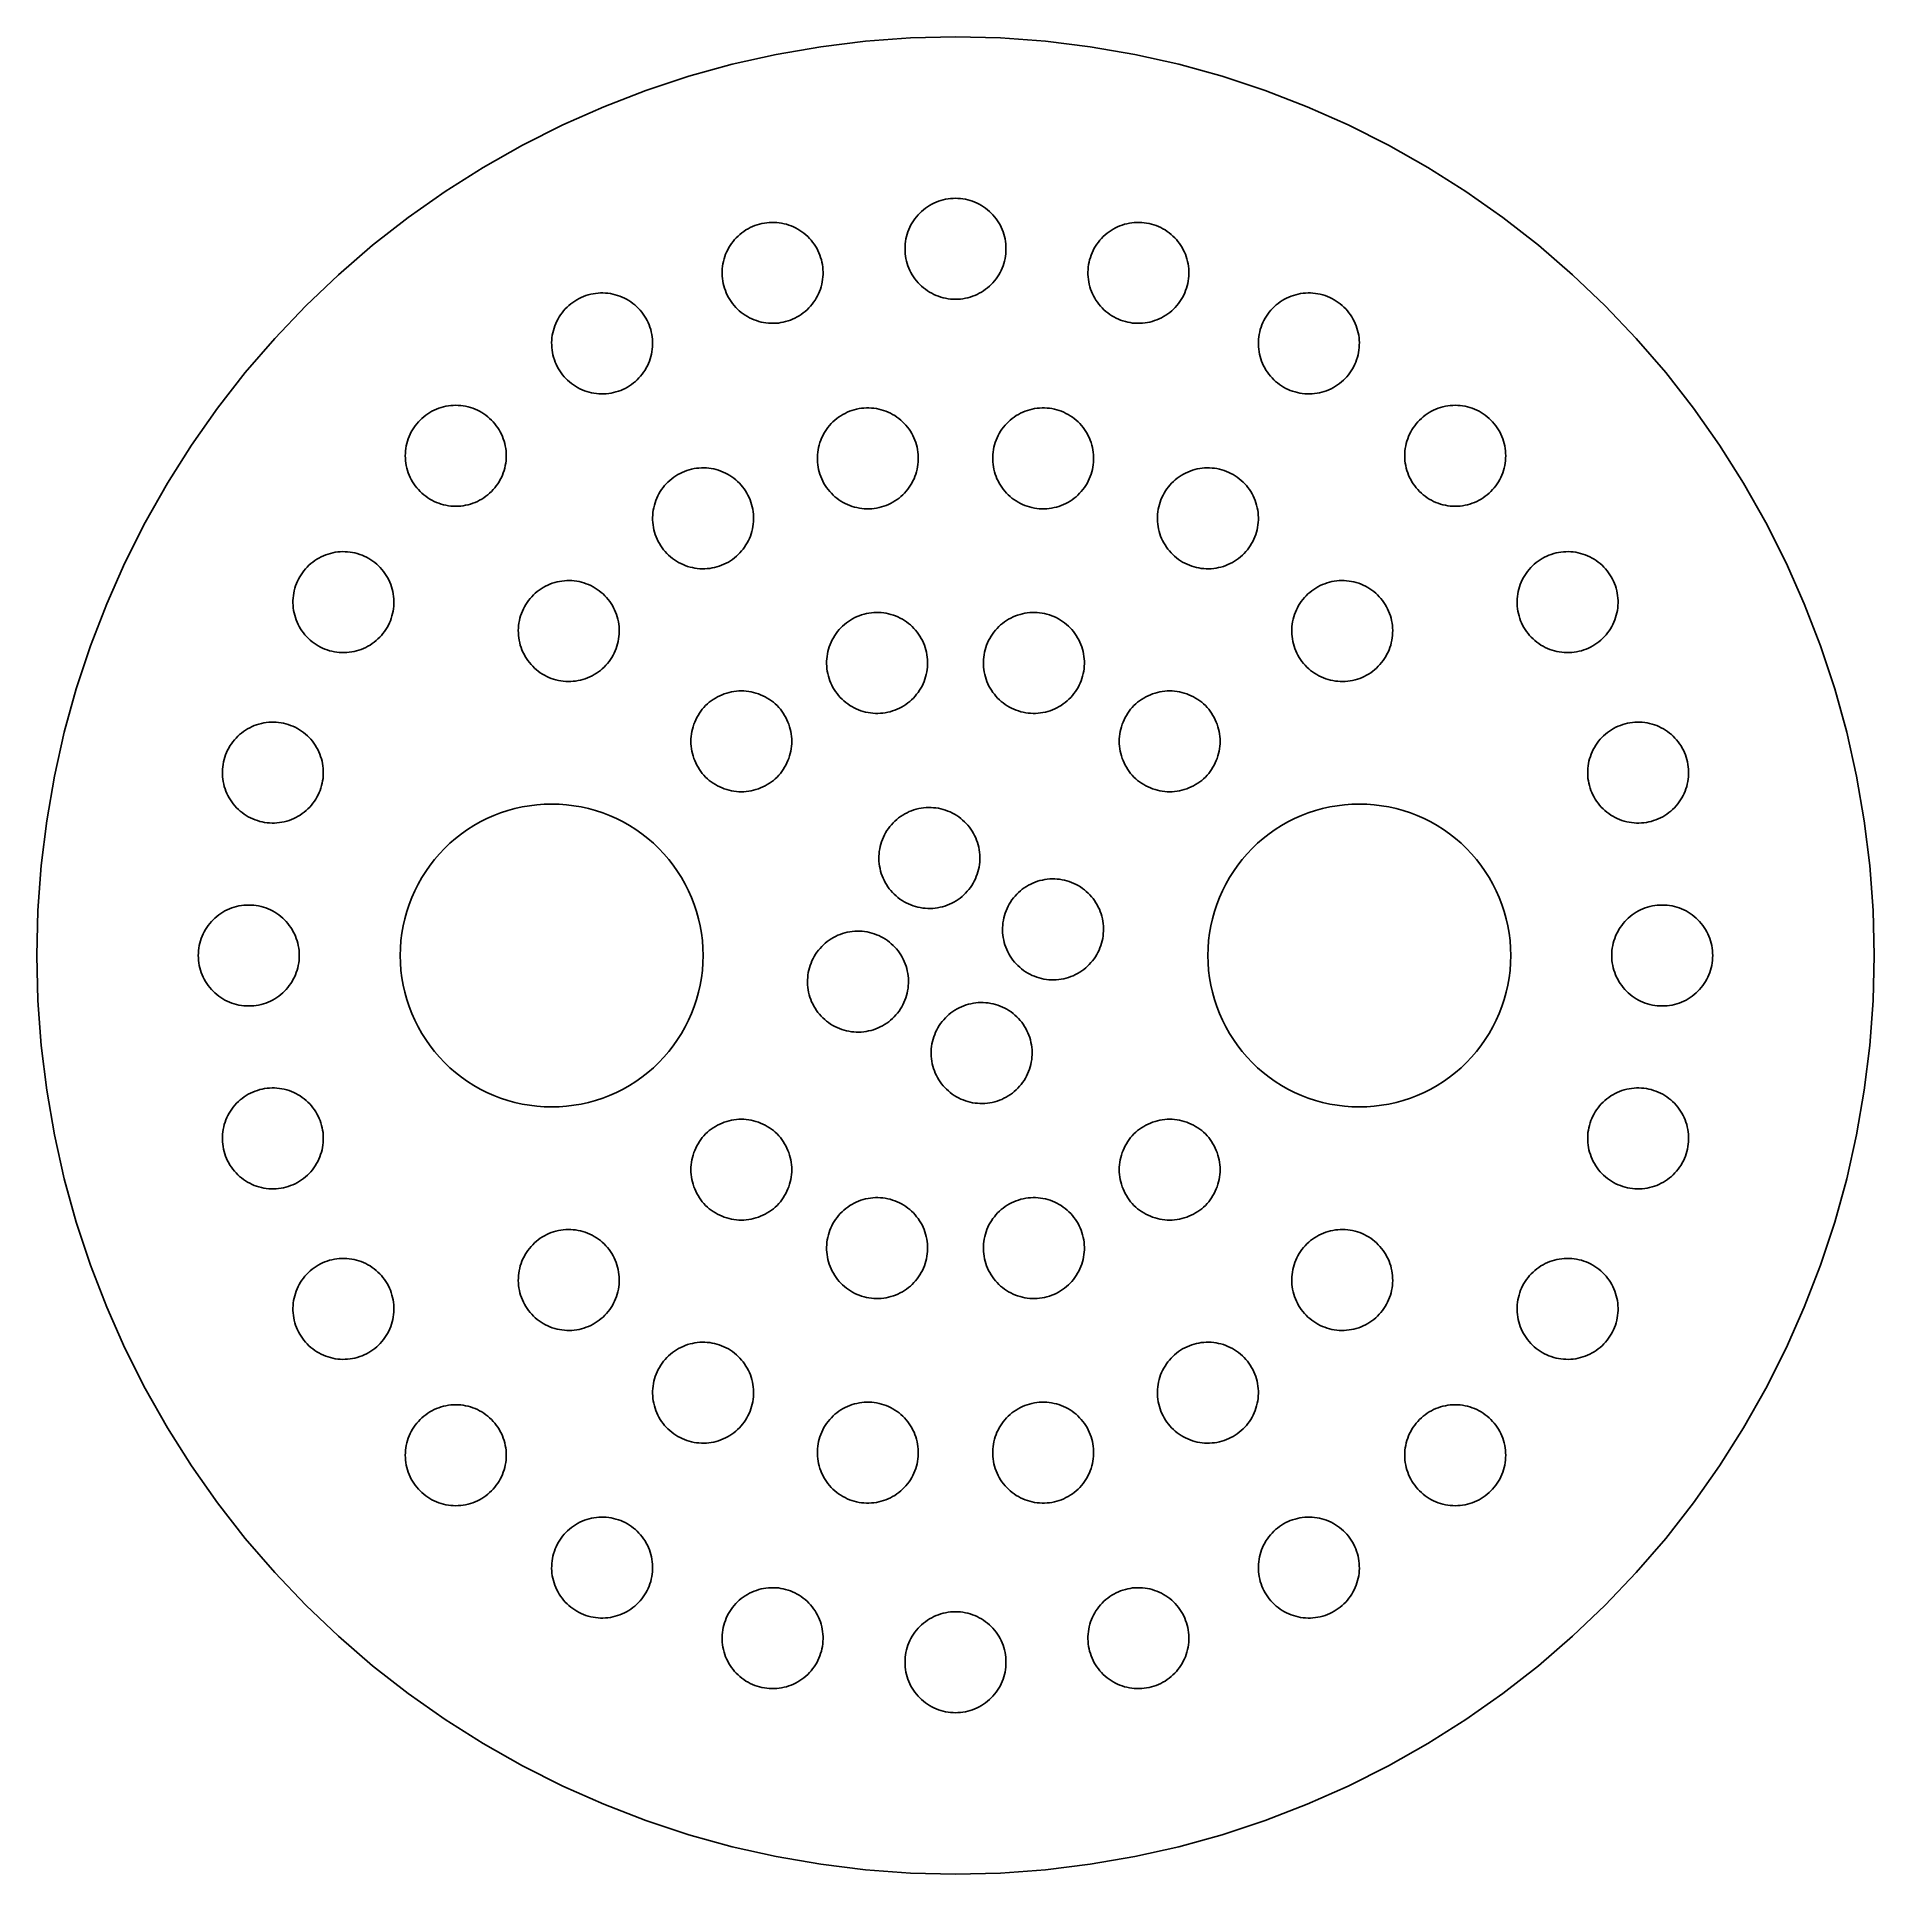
# Model space of a CAD drawing. Header units: metres. Extents: x -91 to 91, y -91 to 91.
import ezdxf

# ---------------------------------------------------------------- set-up
doc = ezdxf.new("R2010")
doc.units = ezdxf.units.M

msp = doc.modelspace()

# ---------------------------------------------------------------- linework, layer by layer
for p, q in [((0, 91), (-4.46515, 90.8904)), ((4.46515, 90.8904), (0, 91)), ((-17.7532, 89.2514), (-22.1112, 88.2728)), ((-13.3525, 90.0151), (-17.7532, 89.2514)), ((-8.91956, 90.5618), (-13.3525, 90.0151)), ((-4.46515, 90.8904), (-8.91956, 90.5618)), ((8.91956, 90.5618), (4.46515, 90.8904)), ((13.3525, 90.0151), (8.91956, 90.5618)), ((17.7532, 89.2514), (13.3525, 90.0151)), ((22.1112, 88.2728), (17.7532, 89.2514)), ((-22.1112, 88.2728), (-26.4159, 87.0816)), ((26.4159, 87.0816), (22.1112, 88.2728)), ((-30.657, 85.6805), (-34.8242, 84.073)), ((-26.4159, 87.0816), (-30.657, 85.6805)), ((30.657, 85.6805), (26.4159, 87.0816)), ((34.8242, 84.073), (30.657, 85.6805)), ((-34.8242, 84.073), (-38.9075, 82.263)), ((38.9075, 82.263), (34.8242, 84.073)), ((-38.9075, 82.263), (-42.8971, 80.2548)), ((42.8971, 80.2548), (38.9075, 82.263)), ((-42.8971, 80.2548), (-46.7833, 78.0533)), ((46.7833, 78.0533), (42.8971, 80.2548)), ((-46.7833, 78.0533), (-50.5569, 75.6637)), ((50.5569, 75.6637), (46.7833, 78.0533)), ((-50.5569, 75.6637), (-54.2086, 73.0919)), ((-1.91341, 74.6194), (-1.68445, 74.7077)), ((-1.68445, 74.7077), (-1.45142, 74.7847)), ((-1.45142, 74.7847), (-1.21489, 74.8501)), ((-1.21489, 74.8501), (-0.97545, 74.9039)), ((-0.97545, 74.9039), (-0.73364, 74.9459)), ((-0.73364, 74.9459), (-0.49008, 74.9759)), ((-0.49008, 74.9759), (-0.24533, 74.994)), ((-0.24533, 74.994), (0, 75)), ((0, 75), (0.24533, 74.994)), ((0.24533, 74.994), (0.49008, 74.9759)), ((0.49008, 74.9759), (0.73364, 74.9459)), ((0.73364, 74.9459), (0.97545, 74.9039)), ((0.97545, 74.9039), (1.21489, 74.8501)), ((1.21489, 74.8501), (1.45142, 74.7847)), ((1.45142, 74.7847), (1.68445, 74.7077)), ((1.68445, 74.7077), (1.91341, 74.6194)), ((54.2086, 73.0919), (50.5569, 75.6637)), ((-54.2086, 73.0919), (-57.7298, 70.3439)), ((-4.15733, 72.7778), (-4.01604, 72.9785)), ((-4.01604, 72.9785), (-3.86505, 73.172)), ((-3.86505, 73.172), (-3.70474, 73.3578)), ((-3.70474, 73.3578), (-3.53552, 73.5355)), ((-3.53552, 73.5355), (-3.35779, 73.7047)), ((-3.35779, 73.7047), (-3.17195, 73.8651)), ((-3.17195, 73.8651), (-2.97849, 74.016)), ((-2.97849, 74.016), (-2.77785, 74.1573)), ((-2.77785, 74.1573), (-2.57051, 74.2886)), ((-2.57051, 74.2886), (-2.35698, 74.4096)), ((-2.35698, 74.4096), (-2.13777, 74.5199)), ((-2.13777, 74.5199), (-1.91341, 74.6194)), ((1.91341, 74.6194), (2.13777, 74.5199)), ((2.13777, 74.5199), (2.35698, 74.4096)), ((2.35698, 74.4096), (2.57051, 74.2886)), ((2.57051, 74.2886), (2.77785, 74.1573)), ((2.77785, 74.1573), (2.97849, 74.016)), ((2.97849, 74.016), (3.17195, 73.8651)), ((3.17195, 73.8651), (3.35779, 73.7047)), ((3.35779, 73.7047), (3.53552, 73.5355)), ((3.53552, 73.5355), (3.70474, 73.3578)), ((3.70474, 73.3578), (3.86505, 73.172)), ((3.86505, 73.172), (4.01604, 72.9785)), ((4.01604, 72.9785), (4.15733, 72.7778)), ((57.7298, 70.3439), (54.2086, 73.0919)), ((-21.8765, 70.9115), (-21.7102, 71.092)), ((-21.7102, 71.092), (-21.5353, 71.2641)), ((-21.5353, 71.2641), (-21.3521, 71.4274)), ((-21.3521, 71.4274), (-21.1611, 71.5816)), ((-21.1611, 71.5816), (-20.9628, 71.7261)), ((-20.9628, 71.7261), (-20.7577, 71.8608)), ((-20.7577, 71.8608), (-20.5461, 71.9852)), ((-20.5461, 71.9852), (-20.3288, 72.0992)), ((-20.3288, 72.0992), (-20.1061, 72.2023)), ((-20.1061, 72.2023), (-19.8786, 72.2943)), ((-19.8786, 72.2943), (-19.6468, 72.3751)), ((-19.6468, 72.3751), (-19.4114, 72.4444)), ((-19.4114, 72.4444), (-19.1729, 72.5021)), ((-19.1729, 72.5021), (-18.9318, 72.548)), ((-18.9318, 72.548), (-18.6888, 72.582)), ((-18.6888, 72.582), (-18.4443, 72.6041)), ((-18.4443, 72.6041), (-18.1991, 72.6141)), ((-18.1991, 72.6141), (-17.9537, 72.6121)), ((-17.9537, 72.6121), (-17.7087, 72.5981)), ((-17.7087, 72.5981), (-17.4647, 72.572)), ((-17.4647, 72.572), (-17.2222, 72.534)), ((-17.2222, 72.534), (-16.9819, 72.4842)), ((-16.9819, 72.4842), (-16.7444, 72.4226)), ((-16.7444, 72.4226), (-16.5101, 72.3495)), ((-16.5101, 72.3495), (-16.2797, 72.2649)), ((-16.2797, 72.2649), (-16.0538, 72.1691)), ((-16.0538, 72.1691), (-15.8328, 72.0624)), ((-15.8328, 72.0624), (-15.6173, 71.9449)), ((-15.6173, 71.9449), (-15.4079, 71.817)), ((-15.4079, 71.817), (-15.2049, 71.679)), ((-15.2049, 71.679), (-15.009, 71.5312)), ((-15.009, 71.5312), (-14.8206, 71.374)), ((-14.8206, 71.374), (-14.6401, 71.2077)), ((-14.6401, 71.2077), (-14.468, 71.0328)), ((-14.468, 71.0328), (-14.3047, 70.8496)), ((-4.90392, 70.9754), (-4.85014, 71.2149)), ((-4.85014, 71.2149), (-4.7847, 71.4514)), ((-4.7847, 71.4514), (-4.70772, 71.6844)), ((-4.70772, 71.6844), (-4.61938, 71.9134)), ((-4.61938, 71.9134), (-4.51994, 72.1378)), ((-4.51994, 72.1378), (-4.40959, 72.357)), ((-4.40959, 72.357), (-4.28864, 72.5705)), ((-4.28864, 72.5705), (-4.15733, 72.7778)), ((4.15733, 72.7778), (4.28864, 72.5705)), ((4.28864, 72.5705), (4.40959, 72.357)), ((4.40959, 72.357), (4.51994, 72.1378)), ((4.51994, 72.1378), (4.61938, 71.9134)), ((4.61938, 71.9134), (4.70772, 71.6844)), ((4.70772, 71.6844), (4.7847, 71.4514)), ((4.7847, 71.4514), (4.85014, 71.2149)), ((4.85014, 71.2149), (4.90392, 70.9754)), ((14.3047, 70.8496), (14.468, 71.0328)), ((14.468, 71.0328), (14.6401, 71.2077)), ((14.6401, 71.2077), (14.8206, 71.374)), ((14.8206, 71.374), (15.009, 71.5312)), ((15.009, 71.5312), (15.2049, 71.679)), ((15.2049, 71.679), (15.4079, 71.817)), ((15.4079, 71.817), (15.6173, 71.9449)), ((15.6173, 71.9449), (15.8328, 72.0624)), ((15.8328, 72.0624), (16.0538, 72.1691)), ((16.0538, 72.1691), (16.2797, 72.2649)), ((16.2797, 72.2649), (16.5101, 72.3495)), ((16.5101, 72.3495), (16.7444, 72.4226)), ((16.7444, 72.4226), (16.9819, 72.4842)), ((16.9819, 72.4842), (17.2222, 72.534)), ((17.2222, 72.534), (17.4647, 72.572)), ((17.4647, 72.572), (17.7087, 72.5981)), ((17.7087, 72.5981), (17.9537, 72.6121)), ((17.9537, 72.6121), (18.1991, 72.6141)), ((18.1991, 72.6141), (18.4443, 72.6041)), ((18.4443, 72.6041), (18.6888, 72.582)), ((18.6888, 72.582), (18.9318, 72.548)), ((18.9318, 72.548), (19.1729, 72.5021)), ((19.1729, 72.5021), (19.4114, 72.4444)), ((19.4114, 72.4444), (19.6468, 72.3751)), ((19.6468, 72.3751), (19.8786, 72.2943)), ((19.8786, 72.2943), (20.1061, 72.2023)), ((20.1061, 72.2023), (20.3288, 72.0992)), ((20.3288, 72.0992), (20.5461, 71.9852)), ((20.5461, 71.9852), (20.7577, 71.8608)), ((20.7577, 71.8608), (20.9628, 71.7261)), ((20.9628, 71.7261), (21.1611, 71.5816)), ((21.1611, 71.5816), (21.3521, 71.4274)), ((21.3521, 71.4274), (21.5353, 71.2641)), ((21.5353, 71.2641), (21.7102, 71.092)), ((21.7102, 71.092), (21.8765, 70.9115)), ((-57.7298, 70.3439), (-61.1119, 67.4265)), ((-22.9251, 68.9877), (-22.852, 69.222)), ((-22.852, 69.222), (-22.7674, 69.4524)), ((-22.7674, 69.4524), (-22.6716, 69.6783)), ((-22.6716, 69.6783), (-22.5649, 69.8993)), ((-22.5649, 69.8993), (-22.4474, 70.1148)), ((-22.4474, 70.1148), (-22.3196, 70.3243)), ((-22.3196, 70.3243), (-22.1816, 70.5272)), ((-22.1816, 70.5272), (-22.0338, 70.7231)), ((-22.0338, 70.7231), (-21.8765, 70.9115)), ((-14.3047, 70.8496), (-14.1506, 70.6586)), ((-14.1506, 70.6586), (-14.006, 70.4603)), ((-14.006, 70.4603), (-13.8713, 70.2551)), ((-13.8713, 70.2551), (-13.7469, 70.0436)), ((-13.7469, 70.0436), (-13.633, 69.8262)), ((-13.633, 69.8262), (-13.5298, 69.6035)), ((-13.5298, 69.6035), (-13.4378, 69.3761)), ((-13.4378, 69.3761), (-13.357, 69.1443)), ((-5, 70), (-4.99397, 70.2453)), ((-4.99397, 69.7547), (-5, 70)), ((-4.99397, 70.2453), (-4.97592, 70.4901)), ((-4.97592, 69.5099), (-4.99397, 69.7547)), ((-4.97592, 70.4901), (-4.94588, 70.7336)), ((-4.94588, 69.2663), (-4.97592, 69.5099)), ((-4.94588, 70.7336), (-4.90392, 70.9754)), ((-4.90392, 69.0245), (-4.94588, 69.2663)), ((4.90392, 70.9754), (4.94588, 70.7336)), ((4.94588, 69.2663), (4.90392, 69.0245)), ((4.94588, 70.7336), (4.97592, 70.4901)), ((4.97592, 69.5099), (4.94588, 69.2663)), ((4.97592, 70.4901), (4.99397, 70.2453)), ((4.99397, 69.7547), (4.97592, 69.5099)), ((4.99397, 70.2453), (5, 70)), ((5, 70), (4.99397, 69.7547)), ((13.357, 69.1443), (13.4378, 69.3761)), ((13.4378, 69.3761), (13.5298, 69.6035)), ((13.5298, 69.6035), (13.633, 69.8262)), ((13.633, 69.8262), (13.7469, 70.0436)), ((13.7469, 70.0436), (13.8713, 70.2551)), ((13.8713, 70.2551), (14.006, 70.4603)), ((14.006, 70.4603), (14.1506, 70.6586)), ((14.1506, 70.6586), (14.3047, 70.8496)), ((21.8765, 70.9115), (22.0338, 70.7231)), ((22.0338, 70.7231), (22.1816, 70.5272)), ((22.1816, 70.5272), (22.3196, 70.3243)), ((22.3196, 70.3243), (22.4474, 70.1148)), ((22.4474, 70.1148), (22.5649, 69.8993)), ((22.5649, 69.8993), (22.6716, 69.6783)), ((22.6716, 69.6783), (22.7674, 69.4524)), ((22.7674, 69.4524), (22.852, 69.222)), ((22.852, 69.222), (22.9251, 68.9877)), ((61.1119, 67.4265), (57.7298, 70.3439)), ((-61.1119, 67.4265), (-64.3467, 64.3467)), ((-23.1167, 67.533), (-23.1147, 67.7784)), ((-23.1066, 67.2878), (-23.1167, 67.533)), ((-23.1147, 67.7784), (-23.1006, 68.0234)), ((-23.1006, 68.0234), (-23.0746, 68.2674)), ((-23.0746, 68.2674), (-23.0366, 68.5099)), ((-23.0366, 68.5099), (-22.9867, 68.7502)), ((-22.9867, 68.7502), (-22.9251, 68.9877)), ((-13.357, 69.1443), (-13.2877, 68.9089)), ((-13.2877, 68.9089), (-13.23, 68.6704)), ((-13.23, 68.6704), (-13.1841, 68.4293)), ((-13.1841, 68.4293), (-13.1501, 68.1862)), ((-13.1501, 68.1862), (-13.128, 67.9418)), ((-13.12, 67.4512), (-13.134, 67.2062)), ((-13.128, 67.9418), (-13.118, 67.6966)), ((-13.118, 67.6966), (-13.12, 67.4512)), ((-4.85014, 68.7851), (-4.90392, 69.0245)), ((-4.7847, 68.5486), (-4.85014, 68.7851)), ((-4.70772, 68.3155), (-4.7847, 68.5486)), ((-4.61938, 68.0866), (-4.70772, 68.3155)), ((-4.51994, 67.8622), (-4.61938, 68.0866)), ((-4.40959, 67.643), (-4.51994, 67.8622)), ((-4.28864, 67.4295), (-4.40959, 67.643)), ((-4.15733, 67.2221), (-4.28864, 67.4295)), ((4.28864, 67.4295), (4.15733, 67.2221)), ((4.40959, 67.643), (4.28864, 67.4295)), ((4.51994, 67.8622), (4.40959, 67.643)), ((4.61938, 68.0866), (4.51994, 67.8622)), ((4.70772, 68.3155), (4.61938, 68.0866)), ((4.7847, 68.5486), (4.70772, 68.3155)), ((4.85014, 68.7851), (4.7847, 68.5486)), ((4.90392, 69.0245), (4.85014, 68.7851)), ((13.118, 67.6966), (13.128, 67.9418)), ((13.12, 67.4512), (13.118, 67.6966)), ((13.134, 67.2062), (13.12, 67.4512)), ((13.128, 67.9418), (13.1501, 68.1862)), ((13.1501, 68.1862), (13.1841, 68.4293)), ((13.1841, 68.4293), (13.23, 68.6704)), ((13.23, 68.6704), (13.2877, 68.9089)), ((13.2877, 68.9089), (13.357, 69.1443)), ((22.9251, 68.9877), (22.9867, 68.7502)), ((22.9867, 68.7502), (23.0366, 68.5099)), ((23.0366, 68.5099), (23.0746, 68.2674)), ((23.0746, 68.2674), (23.1006, 68.0234)), ((23.1006, 68.0234), (23.1147, 67.7784)), ((23.1167, 67.533), (23.1066, 67.2878)), ((23.1147, 67.7784), (23.1167, 67.533)), ((64.3467, 64.3467), (61.1119, 67.4265)), ((-36.1354, 65.4911), (-35.8951, 65.541)), ((-35.8951, 65.541), (-35.6526, 65.579)), ((-35.6526, 65.579), (-35.4086, 65.605)), ((-35.4086, 65.605), (-35.1636, 65.6191)), ((-35.1636, 65.6191), (-34.9182, 65.6211)), ((-34.9182, 65.6211), (-34.673, 65.6111)), ((-34.673, 65.6111), (-34.4286, 65.589)), ((-34.4286, 65.589), (-34.1855, 65.555)), ((-34.1855, 65.555), (-33.9444, 65.5091)), ((-23.0846, 67.0434), (-23.1066, 67.2878)), ((-23.0505, 66.8003), (-23.0846, 67.0434)), ((-23.0046, 66.5592), (-23.0505, 66.8003)), ((-22.947, 66.3207), (-23.0046, 66.5592)), ((-22.8776, 66.0853), (-22.947, 66.3207)), ((-22.7969, 65.8535), (-22.8776, 66.0853)), ((-22.7048, 65.6261), (-22.7969, 65.8535)), ((-22.6017, 65.4034), (-22.7048, 65.6261)), ((-13.563, 65.5513), (-13.6697, 65.3303)), ((-13.4672, 65.7772), (-13.563, 65.5513)), ((-13.3827, 66.0076), (-13.4672, 65.7772)), ((-13.3095, 66.2419), (-13.3827, 66.0076)), ((-13.2479, 66.4794), (-13.3095, 66.2419)), ((-13.1981, 66.7197), (-13.2479, 66.4794)), ((-13.1601, 66.9622), (-13.1981, 66.7197)), ((-13.134, 67.2062), (-13.1601, 66.9622)), ((-4.01604, 67.0215), (-4.15733, 67.2221)), ((-3.86505, 66.828), (-4.01604, 67.0215)), ((-3.70474, 66.6422), (-3.86505, 66.828)), ((-3.53552, 66.4645), (-3.70474, 66.6422)), ((-3.35779, 66.2952), (-3.53552, 66.4645)), ((-3.17195, 66.1349), (-3.35779, 66.2952)), ((-2.97849, 65.9839), (-3.17195, 66.1349)), ((-2.77785, 65.8427), (-2.97849, 65.9839)), ((-2.57051, 65.7113), (-2.77785, 65.8427)), ((-2.35698, 65.5904), (-2.57051, 65.7113)), ((-2.13777, 65.48), (-2.35698, 65.5904)), ((2.35698, 65.5904), (2.13777, 65.48)), ((2.57051, 65.7113), (2.35698, 65.5904)), ((2.77785, 65.8427), (2.57051, 65.7113)), ((2.97849, 65.9839), (2.77785, 65.8427)), ((3.17195, 66.1349), (2.97849, 65.9839)), ((3.35779, 66.2952), (3.17195, 66.1349)), ((3.53552, 66.4645), (3.35779, 66.2952)), ((3.70474, 66.6422), (3.53552, 66.4645)), ((3.86505, 66.828), (3.70474, 66.6422)), ((4.01604, 67.0215), (3.86505, 66.828)), ((4.15733, 67.2221), (4.01604, 67.0215)), ((13.1601, 66.9622), (13.134, 67.2062)), ((13.1981, 66.7197), (13.1601, 66.9622)), ((13.2479, 66.4794), (13.1981, 66.7197)), ((13.3095, 66.2419), (13.2479, 66.4794)), ((13.3827, 66.0076), (13.3095, 66.2419)), ((13.4672, 65.7772), (13.3827, 66.0076)), ((13.563, 65.5513), (13.4672, 65.7772)), ((13.6697, 65.3303), (13.563, 65.5513)), ((22.7048, 65.6261), (22.6017, 65.4034)), ((22.7969, 65.8535), (22.7048, 65.6261)), ((22.8776, 66.0853), (22.7969, 65.8535)), ((22.947, 66.3207), (22.8776, 66.0853)), ((23.0046, 66.5592), (22.947, 66.3207)), ((23.0505, 66.8003), (23.0046, 66.5592)), ((23.0846, 67.0434), (23.0505, 66.8003)), ((23.1066, 67.2878), (23.0846, 67.0434)), ((33.9444, 65.5091), (34.1855, 65.555)), ((34.1855, 65.555), (34.4286, 65.589)), ((34.4286, 65.589), (34.673, 65.6111)), ((34.673, 65.6111), (34.9182, 65.6211)), ((34.9182, 65.6211), (35.1636, 65.6191)), ((35.1636, 65.6191), (35.4086, 65.605)), ((35.4086, 65.605), (35.6526, 65.579)), ((35.6526, 65.579), (35.8951, 65.541)), ((35.8951, 65.541), (36.1354, 65.4911)), ((-64.3467, 64.3467), (-67.4265, 61.1119)), ((-38.9668, 63.6656), (-38.8126, 63.8566)), ((-38.8126, 63.8566), (-38.6493, 64.0397)), ((-38.6493, 64.0397), (-38.4772, 64.2147)), ((-38.4772, 64.2147), (-38.2967, 64.381)), ((-38.2967, 64.381), (-38.1083, 64.5382)), ((-38.1083, 64.5382), (-37.9124, 64.686)), ((-37.9124, 64.686), (-37.7095, 64.824)), ((-37.7095, 64.824), (-37.5, 64.9519)), ((-37.5, 64.9519), (-37.2845, 65.0694)), ((-37.2845, 65.0694), (-37.0635, 65.1761)), ((-37.0635, 65.1761), (-36.8376, 65.2719)), ((-36.8376, 65.2719), (-36.6072, 65.3564)), ((-36.6072, 65.3564), (-36.3729, 65.4296)), ((-36.3729, 65.4296), (-36.1354, 65.4911)), ((-33.9444, 65.5091), (-33.7059, 65.4514)), ((-33.7059, 65.4514), (-33.4705, 65.3821)), ((-33.4705, 65.3821), (-33.2387, 65.3013)), ((-33.2387, 65.3013), (-33.0112, 65.2092)), ((-33.0112, 65.2092), (-32.7885, 65.1061)), ((-32.7885, 65.1061), (-32.5712, 64.9922)), ((-32.5712, 64.9922), (-32.3596, 64.8678)), ((-32.3596, 64.8678), (-32.1545, 64.7331)), ((-32.1545, 64.7331), (-31.9562, 64.5885)), ((-31.9562, 64.5885), (-31.7652, 64.4344)), ((-31.7652, 64.4344), (-31.582, 64.2711)), ((-31.582, 64.2711), (-31.4071, 64.099)), ((-31.4071, 64.099), (-31.2408, 63.9185)), ((-31.2408, 63.9185), (-31.0836, 63.7301)), ((-31.0836, 63.7301), (-30.9358, 63.5342)), ((-22.4878, 65.186), (-22.6017, 65.4034)), ((-22.3633, 64.9745), (-22.4878, 65.186)), ((-22.2287, 64.7693), (-22.3633, 64.9745)), ((-22.0841, 64.571), (-22.2287, 64.7693)), ((-21.93, 64.38), (-22.0841, 64.571)), ((-21.7666, 64.1968), (-21.93, 64.38)), ((-21.5945, 64.0219), (-21.7666, 64.1968)), ((-21.414, 63.8556), (-21.5945, 64.0219)), ((-21.2256, 63.6984), (-21.414, 63.8556)), ((-14.8825, 63.8022), (-15.0735, 63.648)), ((-14.6994, 63.9655), (-14.8825, 63.8022)), ((-14.5244, 64.1376), (-14.6994, 63.9655)), ((-14.3581, 64.3181), (-14.5244, 64.1376)), ((-14.2009, 64.5065), (-14.3581, 64.3181)), ((-14.0531, 64.7024), (-14.2009, 64.5065)), ((-13.9151, 64.9053), (-14.0531, 64.7024)), ((-13.7872, 65.1148), (-13.9151, 64.9053)), ((-13.6697, 65.3303), (-13.7872, 65.1148)), ((-1.91341, 65.3806), (-2.13777, 65.48)), ((-1.68445, 65.2923), (-1.91341, 65.3806)), ((-1.45142, 65.2153), (-1.68445, 65.2923)), ((-1.21489, 65.1498), (-1.45142, 65.2153)), ((-0.97545, 65.0961), (-1.21489, 65.1498)), ((-0.73364, 65.0541), (-0.97545, 65.0961)), ((-0.49008, 65.0241), (-0.73364, 65.0541)), ((-0.24533, 65.006), (-0.49008, 65.0241)), ((0, 65), (-0.24533, 65.006)), ((0.24533, 65.006), (0, 65)), ((0.49008, 65.0241), (0.24533, 65.006)), ((0.73364, 65.0541), (0.49008, 65.0241)), ((0.97545, 65.0961), (0.73364, 65.0541)), ((1.21489, 65.1498), (0.97545, 65.0961)), ((1.45142, 65.2153), (1.21489, 65.1498)), ((1.68445, 65.2923), (1.45142, 65.2153)), ((1.91341, 65.3806), (1.68445, 65.2923)), ((2.13777, 65.48), (1.91341, 65.3806)), ((13.7872, 65.1148), (13.6697, 65.3303)), ((13.9151, 64.9053), (13.7872, 65.1148)), ((14.0531, 64.7024), (13.9151, 64.9053)), ((14.2009, 64.5065), (14.0531, 64.7024)), ((14.3581, 64.3181), (14.2009, 64.5065)), ((14.5244, 64.1376), (14.3581, 64.3181)), ((14.6994, 63.9655), (14.5244, 64.1376)), ((14.8825, 63.8022), (14.6994, 63.9655)), ((15.0735, 63.648), (14.8825, 63.8022)), ((21.414, 63.8556), (21.2256, 63.6984)), ((21.5945, 64.0219), (21.414, 63.8556)), ((21.7666, 64.1968), (21.5945, 64.0219)), ((21.93, 64.38), (21.7666, 64.1968)), ((22.0841, 64.571), (21.93, 64.38)), ((22.2287, 64.7693), (22.0841, 64.571)), ((22.3633, 64.9745), (22.2287, 64.7693)), ((22.4878, 65.186), (22.3633, 64.9745)), ((22.6017, 65.4034), (22.4878, 65.186)), ((30.9358, 63.5342), (31.0836, 63.7301)), ((31.0836, 63.7301), (31.2408, 63.9185)), ((31.2408, 63.9185), (31.4071, 64.099)), ((31.4071, 64.099), (31.582, 64.2711)), ((31.582, 64.2711), (31.7652, 64.4344)), ((31.7652, 64.4344), (31.9562, 64.5885)), ((31.9562, 64.5885), (32.1545, 64.7331)), ((32.1545, 64.7331), (32.3596, 64.8678)), ((32.3596, 64.8678), (32.5712, 64.9922)), ((32.5712, 64.9922), (32.7885, 65.1061)), ((32.7885, 65.1061), (33.0112, 65.2092)), ((33.0112, 65.2092), (33.2387, 65.3013)), ((33.2387, 65.3013), (33.4705, 65.3821)), ((33.4705, 65.3821), (33.7059, 65.4514)), ((33.7059, 65.4514), (33.9444, 65.5091)), ((36.1354, 65.4911), (36.3729, 65.4296)), ((36.3729, 65.4296), (36.6072, 65.3564)), ((36.6072, 65.3564), (36.8376, 65.2719)), ((36.8376, 65.2719), (37.0635, 65.1761)), ((37.0635, 65.1761), (37.2845, 65.0694)), ((37.2845, 65.0694), (37.5, 64.9519)), ((37.5, 64.9519), (37.7095, 64.824)), ((37.7095, 64.824), (37.9124, 64.686)), ((37.9124, 64.686), (38.1083, 64.5382)), ((38.1083, 64.5382), (38.2967, 64.381)), ((38.2967, 64.381), (38.4772, 64.2147)), ((38.4772, 64.2147), (38.6493, 64.0397)), ((38.6493, 64.0397), (38.8126, 63.8566)), ((38.8126, 63.8566), (38.9668, 63.6656)), ((67.4265, 61.1119), (64.3467, 64.3467)), ((-39.8873, 61.6773), (-39.8296, 61.9159)), ((-39.8296, 61.9159), (-39.7603, 62.1513)), ((-39.7603, 62.1513), (-39.6795, 62.383)), ((-39.6795, 62.383), (-39.5875, 62.6105)), ((-39.5875, 62.6105), (-39.4844, 62.8332)), ((-39.4844, 62.8332), (-39.3704, 63.0506)), ((-39.3704, 63.0506), (-39.246, 63.2621)), ((-39.246, 63.2621), (-39.1113, 63.4673)), ((-39.1113, 63.4673), (-38.9668, 63.6656)), ((-30.9358, 63.5342), (-30.7977, 63.3312)), ((-30.7977, 63.3312), (-30.6699, 63.1218)), ((-30.6699, 63.1218), (-30.5524, 62.9063)), ((-30.5524, 62.9063), (-30.4457, 62.6853)), ((-30.4457, 62.6853), (-30.3499, 62.4594)), ((-30.3499, 62.4594), (-30.2653, 62.229)), ((-30.2653, 62.229), (-30.1922, 61.9947)), ((-30.1922, 61.9947), (-30.1306, 61.7572)), ((-21.0297, 63.5506), (-21.2256, 63.6984)), ((-20.8268, 63.4126), (-21.0297, 63.5506)), ((-20.6173, 63.2847), (-20.8268, 63.4126)), ((-20.4018, 63.1672), (-20.6173, 63.2847)), ((-20.1809, 63.0605), (-20.4018, 63.1672)), ((-19.9549, 62.9647), (-20.1809, 63.0605)), ((-19.7245, 62.8801), (-19.9549, 62.9647)), ((-19.4903, 62.807), (-19.7245, 62.8801)), ((-19.2527, 62.7454), (-19.4903, 62.807)), ((-19.0124, 62.6956), (-19.2527, 62.7454)), ((-18.77, 62.6576), (-19.0124, 62.6956)), ((-18.5259, 62.6315), (-18.77, 62.6576)), ((-18.2809, 62.6175), (-18.5259, 62.6315)), ((-18.0355, 62.6155), (-18.2809, 62.6175)), ((-17.7903, 62.6255), (-18.0355, 62.6155)), ((-17.5459, 62.6476), (-17.7903, 62.6255)), ((-17.3028, 62.6816), (-17.5459, 62.6476)), ((-17.0618, 62.7275), (-17.3028, 62.6816)), ((-16.8232, 62.7852), (-17.0618, 62.7275)), ((-16.5878, 62.8545), (-16.8232, 62.7852)), ((-16.3561, 62.9353), (-16.5878, 62.8545)), ((-16.1286, 63.0273), (-16.3561, 62.9353)), ((-15.9059, 63.1304), (-16.1286, 63.0273)), ((-15.6885, 63.2444), (-15.9059, 63.1304)), ((-15.477, 63.3688), (-15.6885, 63.2444)), ((-15.2718, 63.5035), (-15.477, 63.3688)), ((-15.0735, 63.648), (-15.2718, 63.5035)), ((15.2718, 63.5035), (15.0735, 63.648)), ((15.477, 63.3688), (15.2718, 63.5035)), ((15.6885, 63.2444), (15.477, 63.3688)), ((15.9059, 63.1304), (15.6885, 63.2444)), ((16.1286, 63.0273), (15.9059, 63.1304)), ((16.3561, 62.9353), (16.1286, 63.0273)), ((16.5878, 62.8545), (16.3561, 62.9353)), ((16.8232, 62.7852), (16.5878, 62.8545)), ((17.0618, 62.7275), (16.8232, 62.7852)), ((17.3028, 62.6816), (17.0618, 62.7275)), ((17.5459, 62.6476), (17.3028, 62.6816)), ((17.7903, 62.6255), (17.5459, 62.6476)), ((18.0355, 62.6155), (17.7903, 62.6255)), ((18.2809, 62.6175), (18.0355, 62.6155)), ((18.5259, 62.6315), (18.2809, 62.6175)), ((18.77, 62.6576), (18.5259, 62.6315)), ((19.0124, 62.6956), (18.77, 62.6576)), ((19.2527, 62.7454), (19.0124, 62.6956)), ((19.4903, 62.807), (19.2527, 62.7454)), ((19.7245, 62.8801), (19.4903, 62.807)), ((19.9549, 62.9647), (19.7245, 62.8801)), ((20.1809, 63.0605), (19.9549, 62.9647)), ((20.4018, 63.1672), (20.1809, 63.0605)), ((20.6173, 63.2847), (20.4018, 63.1672)), ((20.8268, 63.4126), (20.6173, 63.2847)), ((21.0297, 63.5506), (20.8268, 63.4126)), ((21.2256, 63.6984), (21.0297, 63.5506)), ((30.1306, 61.7572), (30.1922, 61.9947)), ((30.1922, 61.9947), (30.2653, 62.229)), ((30.2653, 62.229), (30.3499, 62.4594)), ((30.3499, 62.4594), (30.4457, 62.6853)), ((30.4457, 62.6853), (30.5524, 62.9063)), ((30.5524, 62.9063), (30.6699, 63.1218)), ((30.6699, 63.1218), (30.7977, 63.3312)), ((30.7977, 63.3312), (30.9358, 63.5342)), ((38.9668, 63.6656), (39.1113, 63.4673)), ((39.1113, 63.4673), (39.246, 63.2621)), ((39.246, 63.2621), (39.3704, 63.0506)), ((39.3704, 63.0506), (39.4844, 62.8332)), ((39.4844, 62.8332), (39.5875, 62.6105)), ((39.5875, 62.6105), (39.6795, 62.383)), ((39.6795, 62.383), (39.7603, 62.1513)), ((39.7603, 62.1513), (39.8296, 61.9159)), ((39.8296, 61.9159), (39.8873, 61.6773)), ((-67.4265, 61.1119), (-70.3439, 57.7298)), ((-39.9993, 60.7036), (-39.9893, 60.9488)), ((-39.9973, 60.4582), (-39.9993, 60.7036)), ((-39.9833, 60.2132), (-39.9973, 60.4582)), ((-39.9893, 60.9488), (-39.9672, 61.1932)), ((-39.9572, 59.9691), (-39.9833, 60.2132)), ((-39.9672, 61.1932), (-39.9332, 61.4362)), ((-39.9332, 61.4362), (-39.8873, 61.6773)), ((-30.1306, 61.7572), (-30.0808, 61.5169)), ((-30.0808, 61.5169), (-30.0428, 61.2744)), ((-30.0428, 61.2744), (-30.0167, 61.0304)), ((-30.0107, 60.2948), (-30.0328, 60.0503)), ((-30.0167, 61.0304), (-30.0027, 60.7854)), ((-30.0007, 60.54), (-30.0107, 60.2948)), ((-30.0027, 60.7854), (-30.0007, 60.54)), ((30.0007, 60.54), (30.0027, 60.7854)), ((30.0107, 60.2948), (30.0007, 60.54)), ((30.0027, 60.7854), (30.0167, 61.0304)), ((30.0328, 60.0503), (30.0107, 60.2948)), ((30.0167, 61.0304), (30.0428, 61.2744)), ((30.0428, 61.2744), (30.0808, 61.5169)), ((30.0808, 61.5169), (30.1306, 61.7572)), ((39.8873, 61.6773), (39.9332, 61.4362)), ((39.9332, 61.4362), (39.9672, 61.1932)), ((39.9833, 60.2132), (39.9572, 59.9691)), ((39.9672, 61.1932), (39.9893, 60.9488)), ((39.9973, 60.4582), (39.9833, 60.2132)), ((39.9893, 60.9488), (39.9993, 60.7036)), ((39.9993, 60.7036), (39.9973, 60.4582)), ((70.3439, 57.7298), (67.4265, 61.1119)), ((-39.9192, 59.7267), (-39.9572, 59.9691)), ((-39.8694, 59.4864), (-39.9192, 59.7267)), ((-39.8078, 59.2488), (-39.8694, 59.4864)), ((-39.7346, 59.0146), (-39.8078, 59.2488)), ((-39.6501, 58.7842), (-39.7346, 59.0146)), ((-39.5543, 58.5582), (-39.6501, 58.7842)), ((-39.4476, 58.3372), (-39.5543, 58.5582)), ((-39.3301, 58.1218), (-39.4476, 58.3372)), ((-30.5156, 58.4103), (-30.6295, 58.1929)), ((-30.4125, 58.633), (-30.5156, 58.4103)), ((-30.3205, 58.8605), (-30.4125, 58.633)), ((-30.2397, 59.0923), (-30.3205, 58.8605)), ((-30.1704, 59.3277), (-30.2397, 59.0923)), ((-30.1127, 59.5662), (-30.1704, 59.3277)), ((-30.0668, 59.8073), (-30.1127, 59.5662)), ((-30.0328, 60.0503), (-30.0668, 59.8073)), ((30.0668, 59.8073), (30.0328, 60.0503)), ((30.1127, 59.5662), (30.0668, 59.8073)), ((30.1704, 59.3277), (30.1127, 59.5662)), ((30.2397, 59.0923), (30.1704, 59.3277)), ((30.3205, 58.8605), (30.2397, 59.0923)), ((30.4125, 58.633), (30.3205, 58.8605)), ((30.5156, 58.4103), (30.4125, 58.633)), ((30.6295, 58.1929), (30.5156, 58.4103)), ((39.4476, 58.3372), (39.3301, 58.1218)), ((39.5543, 58.5582), (39.4476, 58.3372)), ((39.6501, 58.7842), (39.5543, 58.5582)), ((39.7346, 59.0146), (39.6501, 58.7842)), ((39.8078, 59.2488), (39.7346, 59.0146)), ((39.8694, 59.4864), (39.8078, 59.2488)), ((39.9192, 59.7267), (39.8694, 59.4864)), ((39.9572, 59.9691), (39.9192, 59.7267)), ((-70.3439, 57.7298), (-73.0919, 54.2086)), ((-39.2022, 57.9123), (-39.3301, 58.1218)), ((-39.0642, 57.7094), (-39.2022, 57.9123)), ((-38.9164, 57.5135), (-39.0642, 57.7094)), ((-38.7592, 57.325), (-38.9164, 57.5135)), ((-38.5929, 57.1446), (-38.7592, 57.325)), ((-38.418, 56.9725), (-38.5929, 57.1446)), ((-38.2348, 56.8091), (-38.418, 56.9725)), ((-38.0438, 56.655), (-38.2348, 56.8091)), ((-37.8455, 56.5104), (-38.0438, 56.655)), ((-37.6403, 56.3758), (-37.8455, 56.5104)), ((-32.0876, 56.5575), (-32.2905, 56.4195)), ((-31.8917, 56.7053), (-32.0876, 56.5575)), ((-31.7033, 56.8626), (-31.8917, 56.7053)), ((-31.5228, 57.0289), (-31.7033, 56.8626)), ((-31.3507, 57.2038), (-31.5228, 57.0289)), ((-31.1874, 57.387), (-31.3507, 57.2038)), ((-31.0332, 57.578), (-31.1874, 57.387)), ((-30.8887, 57.7763), (-31.0332, 57.578)), ((-30.754, 57.9814), (-30.8887, 57.7763)), ((-30.6295, 58.1929), (-30.754, 57.9814)), ((30.754, 57.9814), (30.6295, 58.1929)), ((30.8887, 57.7763), (30.754, 57.9814)), ((31.0332, 57.578), (30.8887, 57.7763)), ((31.1874, 57.387), (31.0332, 57.578)), ((31.3507, 57.2038), (31.1874, 57.387)), ((31.5228, 57.0289), (31.3507, 57.2038)), ((31.7033, 56.8626), (31.5228, 57.0289)), ((31.8917, 56.7053), (31.7033, 56.8626)), ((32.0876, 56.5575), (31.8917, 56.7053)), ((32.2905, 56.4195), (32.0876, 56.5575)), ((37.8455, 56.5104), (37.6403, 56.3758)), ((38.0438, 56.655), (37.8455, 56.5104)), ((38.2348, 56.8091), (38.0438, 56.655)), ((38.418, 56.9725), (38.2348, 56.8091)), ((38.5929, 57.1446), (38.418, 56.9725)), ((38.7592, 57.325), (38.5929, 57.1446)), ((38.9164, 57.5135), (38.7592, 57.325)), ((39.0642, 57.7094), (38.9164, 57.5135)), ((39.2022, 57.9123), (39.0642, 57.7094)), ((39.3301, 58.1218), (39.2022, 57.9123)), ((73.0919, 54.2086), (70.3439, 57.7298)), ((-37.4288, 56.2513), (-37.6403, 56.3758)), ((-37.2114, 56.1374), (-37.4288, 56.2513)), ((-36.9887, 56.0343), (-37.2114, 56.1374)), ((-36.7612, 55.9422), (-36.9887, 56.0343)), ((-36.5295, 55.8615), (-36.7612, 55.9422)), ((-36.2941, 55.7921), (-36.5295, 55.8615)), ((-36.0556, 55.7345), (-36.2941, 55.7921)), ((-35.8145, 55.6886), (-36.0556, 55.7345)), ((-35.5714, 55.6545), (-35.8145, 55.6886)), ((-35.327, 55.6325), (-35.5714, 55.6545)), ((-35.0818, 55.6224), (-35.327, 55.6325)), ((-34.8364, 55.6245), (-35.0818, 55.6224)), ((-34.5914, 55.6385), (-34.8364, 55.6245)), ((-34.3474, 55.6646), (-34.5914, 55.6385)), ((-34.1049, 55.7025), (-34.3474, 55.6646)), ((-33.8646, 55.7524), (-34.1049, 55.7025)), ((-33.627, 55.814), (-33.8646, 55.7524)), ((-33.3928, 55.8871), (-33.627, 55.814)), ((-33.1624, 55.9717), (-33.3928, 55.8871)), ((-32.9365, 56.0675), (-33.1624, 55.9717)), ((-32.7155, 56.1742), (-32.9365, 56.0675)), ((-32.5, 56.2916), (-32.7155, 56.1742)), ((-32.2905, 56.4195), (-32.5, 56.2916)), ((32.5, 56.2916), (32.2905, 56.4195)), ((32.7155, 56.1742), (32.5, 56.2916)), ((32.9365, 56.0675), (32.7155, 56.1742)), ((33.1624, 55.9717), (32.9365, 56.0675)), ((33.3928, 55.8871), (33.1624, 55.9717)), ((33.627, 55.814), (33.3928, 55.8871)), ((33.8646, 55.7524), (33.627, 55.814)), ((34.1049, 55.7025), (33.8646, 55.7524)), ((34.3474, 55.6646), (34.1049, 55.7025)), ((34.5914, 55.6385), (34.3474, 55.6646)), ((34.8364, 55.6245), (34.5914, 55.6385)), ((35.0818, 55.6224), (34.8364, 55.6245)), ((35.327, 55.6325), (35.0818, 55.6224)), ((35.5714, 55.6545), (35.327, 55.6325)), ((35.8145, 55.6886), (35.5714, 55.6545)), ((36.0556, 55.7345), (35.8145, 55.6886)), ((36.2941, 55.7921), (36.0556, 55.7345)), ((36.5295, 55.8615), (36.2941, 55.7921)), ((36.7612, 55.9422), (36.5295, 55.8615)), ((36.9887, 56.0343), (36.7612, 55.9422)), ((37.2114, 56.1374), (36.9887, 56.0343)), ((37.4288, 56.2513), (37.2114, 56.1374)), ((37.6403, 56.3758), (37.4288, 56.2513)), ((-73.0919, 54.2086), (-75.6637, 50.5569)), ((-53.3625, 52.6694), (-53.2022, 52.8553)), ((-53.2022, 52.8553), (-53.033, 53.033)), ((-53.033, 53.033), (-52.8553, 53.2022)), ((-52.8553, 53.2022), (-52.6694, 53.3625)), ((-52.6694, 53.3625), (-52.476, 53.5135)), ((-52.476, 53.5135), (-52.2753, 53.6548)), ((-52.2753, 53.6548), (-52.068, 53.7861)), ((-52.068, 53.7861), (-51.8544, 53.9071)), ((-51.8544, 53.9071), (-51.6352, 54.0174)), ((-51.6352, 54.0174), (-51.4109, 54.1169)), ((-51.4109, 54.1169), (-51.1819, 54.2052)), ((-51.1819, 54.2052), (-50.9489, 54.2822)), ((-50.9489, 54.2822), (-50.7124, 54.3476)), ((-50.7124, 54.3476), (-50.4729, 54.4014)), ((-50.4729, 54.4014), (-50.2311, 54.4433)), ((-50.2311, 54.4433), (-49.9875, 54.4734)), ((-49.9875, 54.4734), (-49.7428, 54.4914)), ((-49.7428, 54.4914), (-49.4975, 54.4975)), ((-49.4975, 54.4975), (-49.2521, 54.4914)), ((-49.2521, 54.4914), (-49.0074, 54.4734)), ((-49.0074, 54.4734), (-48.7638, 54.4433)), ((-48.7638, 54.4433), (-48.522, 54.4014)), ((-48.522, 54.4014), (-48.2826, 54.3476)), ((-48.2826, 54.3476), (-48.0461, 54.2822)), ((-48.0461, 54.2822), (-47.813, 54.2052)), ((-47.813, 54.2052), (-47.584, 54.1169)), ((-47.584, 54.1169), (-47.3597, 54.0174)), ((-47.3597, 54.0174), (-47.1405, 53.9071)), ((-47.1405, 53.9071), (-46.927, 53.7861)), ((-46.927, 53.7861), (-46.7196, 53.6548)), ((-46.7196, 53.6548), (-46.519, 53.5135)), ((-46.519, 53.5135), (-46.3255, 53.3625)), ((-46.3255, 53.3625), (-46.1397, 53.2022)), ((-46.1397, 53.2022), (-45.9619, 53.033)), ((-45.9619, 53.033), (-45.7927, 52.8553)), ((-45.7927, 52.8553), (-45.6324, 52.6694)), ((-12.313, 52.6782), (-12.14, 52.8522)), ((-12.14, 52.8522), (-11.9586, 53.0175)), ((-11.9586, 53.0175), (-11.7693, 53.1737)), ((-11.7693, 53.1737), (-11.5726, 53.3204)), ((-11.5726, 53.3204), (-11.3689, 53.4573)), ((-11.3689, 53.4573), (-11.1588, 53.5841)), ((-11.1588, 53.5841), (-10.9426, 53.7003)), ((-10.9426, 53.7003), (-10.7211, 53.8059)), ((-10.7211, 53.8059), (-10.4946, 53.9004)), ((-10.4946, 53.9004), (-10.2637, 53.9837)), ((-10.2637, 53.9837), (-10.0291, 54.0556)), ((-10.0291, 54.0556), (-9.79121, 54.1159)), ((-9.79121, 54.1159), (-9.55064, 54.1644)), ((-9.55064, 54.1644), (-9.30798, 54.2011)), ((-9.30798, 54.2011), (-9.06383, 54.2258)), ((-9.06383, 54.2258), (-8.81874, 54.2385)), ((-8.81874, 54.2385), (-8.57333, 54.2392)), ((-8.57333, 54.2392), (-8.32817, 54.2278)), ((-8.32817, 54.2278), (-8.08388, 54.2044)), ((-8.08388, 54.2044), (-7.84103, 54.1691)), ((-7.84103, 54.1691), (-7.6002, 54.1219)), ((-7.6002, 54.1219), (-7.36198, 54.0629)), ((-7.36198, 54.0629), (-7.12695, 53.9923)), ((-7.12695, 53.9923), (-6.89566, 53.9102)), ((-6.89566, 53.9102), (-6.66867, 53.8169)), ((-6.66867, 53.8169), (-6.44653, 53.7126)), ((-6.44653, 53.7126), (-6.22978, 53.5975)), ((-6.22978, 53.5975), (-6.01894, 53.4719)), ((-6.01894, 53.4719), (-5.81451, 53.3361)), ((-5.81451, 53.3361), (-5.617, 53.1905)), ((-5.617, 53.1905), (-5.42688, 53.0353)), ((-5.42688, 53.0353), (-5.24458, 52.871)), ((-5.24458, 52.871), (-5.07059, 52.698)), ((5.07059, 52.698), (5.24458, 52.871)), ((5.24458, 52.871), (5.42688, 53.0353)), ((5.42688, 53.0353), (5.617, 53.1905)), ((5.617, 53.1905), (5.81451, 53.3361)), ((5.81451, 53.3361), (6.01894, 53.4719)), ((6.01894, 53.4719), (6.22978, 53.5975)), ((6.22978, 53.5975), (6.44653, 53.7126)), ((6.44653, 53.7126), (6.66867, 53.8169)), ((6.66867, 53.8169), (6.89566, 53.9102)), ((6.89566, 53.9102), (7.12695, 53.9923)), ((7.12695, 53.9923), (7.36198, 54.0629)), ((7.36198, 54.0629), (7.6002, 54.1219)), ((7.6002, 54.1219), (7.84103, 54.1691)), ((7.84103, 54.1691), (8.08388, 54.2044)), ((8.08388, 54.2044), (8.32817, 54.2278)), ((8.32817, 54.2278), (8.57333, 54.2392)), ((8.57333, 54.2392), (8.81874, 54.2385)), ((8.81874, 54.2385), (9.06383, 54.2258)), ((9.06383, 54.2258), (9.30798, 54.2011)), ((9.30798, 54.2011), (9.55064, 54.1644)), ((9.55064, 54.1644), (9.79121, 54.1159)), ((9.79121, 54.1159), (10.0291, 54.0556)), ((10.0291, 54.0556), (10.2637, 53.9837)), ((10.2637, 53.9837), (10.4946, 53.9004)), ((10.4946, 53.9004), (10.7211, 53.8059)), ((10.7211, 53.8059), (10.9426, 53.7003)), ((10.9426, 53.7003), (11.1588, 53.5841)), ((11.1588, 53.5841), (11.3689, 53.4573)), ((11.3689, 53.4573), (11.5726, 53.3204)), ((11.5726, 53.3204), (11.7693, 53.1737)), ((11.7693, 53.1737), (11.9586, 53.0175)), ((11.9586, 53.0175), (12.14, 52.8522)), ((12.14, 52.8522), (12.313, 52.6782)), ((45.6324, 52.6694), (45.7927, 52.8553)), ((45.7927, 52.8553), (45.9619, 53.033)), ((45.9619, 53.033), (46.1397, 53.2022)), ((46.1397, 53.2022), (46.3255, 53.3625)), ((46.3255, 53.3625), (46.519, 53.5135)), ((46.519, 53.5135), (46.7196, 53.6548)), ((46.7196, 53.6548), (46.927, 53.7861)), ((46.927, 53.7861), (47.1405, 53.9071)), ((47.1405, 53.9071), (47.3597, 54.0174)), ((47.3597, 54.0174), (47.584, 54.1169)), ((47.584, 54.1169), (47.813, 54.2052)), ((47.813, 54.2052), (48.0461, 54.2822)), ((48.0461, 54.2822), (48.2826, 54.3476)), ((48.2826, 54.3476), (48.522, 54.4014)), ((48.522, 54.4014), (48.7638, 54.4433)), ((48.7638, 54.4433), (49.0074, 54.4734)), ((49.0074, 54.4734), (49.2521, 54.4914)), ((49.2521, 54.4914), (49.4975, 54.4975)), ((49.4975, 54.4975), (49.7428, 54.4914)), ((49.7428, 54.4914), (49.9875, 54.4734)), ((49.9875, 54.4734), (50.2311, 54.4433)), ((50.2311, 54.4433), (50.4729, 54.4014)), ((50.4729, 54.4014), (50.7124, 54.3476)), ((50.7124, 54.3476), (50.9489, 54.2822)), ((50.9489, 54.2822), (51.1819, 54.2052)), ((51.1819, 54.2052), (51.4109, 54.1169)), ((51.4109, 54.1169), (51.6352, 54.0174)), ((51.6352, 54.0174), (51.8544, 53.9071)), ((51.8544, 53.9071), (52.068, 53.7861)), ((52.068, 53.7861), (52.2753, 53.6548)), ((52.2753, 53.6548), (52.476, 53.5135)), ((52.476, 53.5135), (52.6694, 53.3625)), ((52.6694, 53.3625), (52.8553, 53.2022)), ((52.8553, 53.2022), (53.033, 53.033)), ((53.033, 53.033), (53.2022, 52.8553)), ((53.2022, 52.8553), (53.3625, 52.6694)), ((75.6637, 50.5569), (73.0919, 54.2086)), ((-54.2822, 50.9489), (-54.2052, 51.1819)), ((-54.2052, 51.1819), (-54.1169, 51.4109)), ((-54.1169, 51.4109), (-54.0174, 51.6352)), ((-54.0174, 51.6352), (-53.9071, 51.8544)), ((-53.9071, 51.8544), (-53.7861, 52.068)), ((-53.7861, 52.068), (-53.6548, 52.2753)), ((-53.6548, 52.2753), (-53.5135, 52.476)), ((-53.5135, 52.476), (-53.3625, 52.6694)), ((-45.6324, 52.6694), (-45.4814, 52.476)), ((-45.4814, 52.476), (-45.3401, 52.2753)), ((-45.3401, 52.2753), (-45.2088, 52.068)), ((-45.2088, 52.068), (-45.0879, 51.8544)), ((-45.0879, 51.8544), (-44.9775, 51.6352)), ((-44.9775, 51.6352), (-44.8781, 51.4109)), ((-44.8781, 51.4109), (-44.7897, 51.1819)), ((-44.7897, 51.1819), (-44.7128, 50.9489)), ((-13.4343, 50.7958), (-13.3522, 51.0271)), ((-13.3522, 51.0271), (-13.259, 51.2541)), ((-13.259, 51.2541), (-13.1546, 51.4762)), ((-13.1546, 51.4762), (-13.0395, 51.693)), ((-13.0395, 51.693), (-12.914, 51.9038)), ((-12.914, 51.9038), (-12.7782, 52.1083)), ((-12.7782, 52.1083), (-12.6325, 52.3058)), ((-12.6325, 52.3058), (-12.4773, 52.4959)), ((-12.4773, 52.4959), (-12.313, 52.6782)), ((-5.07059, 52.698), (-4.90527, 52.5166)), ((-4.90527, 52.5166), (-4.74907, 52.3273)), ((-4.74907, 52.3273), (-4.60234, 52.1306)), ((-4.60234, 52.1306), (-4.46544, 51.9269)), ((-4.46544, 51.9269), (-4.3387, 51.7167)), ((-4.3387, 51.7167), (-4.22243, 51.5006)), ((-4.22243, 51.5006), (-4.1169, 51.279)), ((-4.1169, 51.279), (-4.02237, 51.0526)), ((-4.02237, 51.0526), (-3.93906, 50.8217)), ((3.93906, 50.8217), (4.02237, 51.0526)), ((4.02237, 51.0526), (4.1169, 51.279)), ((4.1169, 51.279), (4.22243, 51.5006)), ((4.22243, 51.5006), (4.3387, 51.7167)), ((4.3387, 51.7167), (4.46544, 51.9269)), ((4.46544, 51.9269), (4.60234, 52.1306)), ((4.60234, 52.1306), (4.74907, 52.3273)), ((4.74907, 52.3273), (4.90527, 52.5166)), ((4.90527, 52.5166), (5.07059, 52.698)), ((12.313, 52.6782), (12.4773, 52.4959)), ((12.4773, 52.4959), (12.6325, 52.3058)), ((12.6325, 52.3058), (12.7782, 52.1083)), ((12.7782, 52.1083), (12.914, 51.9038)), ((12.914, 51.9038), (13.0395, 51.693)), ((13.0395, 51.693), (13.1546, 51.4762)), ((13.1546, 51.4762), (13.259, 51.2541)), ((13.259, 51.2541), (13.3522, 51.0271)), ((13.3522, 51.0271), (13.4343, 50.7958)), ((44.7128, 50.9489), (44.7897, 51.1819)), ((44.7897, 51.1819), (44.8781, 51.4109)), ((44.8781, 51.4109), (44.9775, 51.6352)), ((44.9775, 51.6352), (45.0879, 51.8544)), ((45.0879, 51.8544), (45.2088, 52.068)), ((45.2088, 52.068), (45.3401, 52.2753)), ((45.3401, 52.2753), (45.4814, 52.476)), ((45.4814, 52.476), (45.6324, 52.6694)), ((53.3625, 52.6694), (53.5135, 52.476)), ((53.5135, 52.476), (53.6548, 52.2753)), ((53.6548, 52.2753), (53.7861, 52.068)), ((53.7861, 52.068), (53.9071, 51.8544)), ((53.9071, 51.8544), (54.0174, 51.6352)), ((54.0174, 51.6352), (54.1169, 51.4109)), ((54.1169, 51.4109), (54.2052, 51.1819)), ((54.2052, 51.1819), (54.2822, 50.9489)), ((-75.6637, 50.5569), (-78.0533, 46.7833)), ((-54.4975, 49.4975), (-54.4914, 49.7428)), ((-54.4914, 49.2521), (-54.4975, 49.4975)), ((-54.4914, 49.7428), (-54.4734, 49.9875)), ((-54.4734, 49.0074), (-54.4914, 49.2521)), ((-54.4734, 49.9875), (-54.4433, 50.2311)), ((-54.4433, 50.2311), (-54.4014, 50.4729)), ((-54.4014, 50.4729), (-54.3476, 50.7124)), ((-54.3476, 50.7124), (-54.2822, 50.9489)), ((-44.7128, 50.9489), (-44.6473, 50.7124)), ((-44.6473, 50.7124), (-44.5935, 50.4729)), ((-44.5935, 50.4729), (-44.5516, 50.2311)), ((-44.5516, 50.2311), (-44.5215, 49.9875)), ((-44.5215, 49.9875), (-44.5035, 49.7428)), ((-44.5035, 49.2521), (-44.5215, 49.0074)), ((-44.5035, 49.7428), (-44.4975, 49.4975)), ((-44.4975, 49.4975), (-44.5035, 49.2521)), ((-13.6812, 49.3495), (-13.6698, 49.5946)), ((-13.6805, 49.104), (-13.6812, 49.3495)), ((-13.6698, 49.5946), (-13.6465, 49.8389)), ((-13.6465, 49.8389), (-13.6111, 50.0818)), ((-13.6111, 50.0818), (-13.5639, 50.3226)), ((-13.5639, 50.3226), (-13.5049, 50.5608)), ((-13.5049, 50.5608), (-13.4343, 50.7958)), ((-3.93906, 50.8217), (-3.86717, 50.5871)), ((-3.86717, 50.5871), (-3.8069, 50.3492)), ((-3.8069, 50.3492), (-3.75836, 50.1086)), ((-3.75836, 50.1086), (-3.72169, 49.866)), ((-3.72169, 49.866), (-3.69698, 49.6218)), ((-3.69698, 49.6218), (-3.68427, 49.3767)), ((-3.68427, 49.3767), (-3.68359, 49.1313)), ((3.68359, 49.1313), (3.68427, 49.3767)), ((3.68427, 49.3767), (3.69698, 49.6218)), ((3.69698, 49.6218), (3.72169, 49.866)), ((3.72169, 49.866), (3.75836, 50.1086)), ((3.75836, 50.1086), (3.8069, 50.3492)), ((3.8069, 50.3492), (3.86717, 50.5871)), ((3.86717, 50.5871), (3.93906, 50.8217)), ((13.4343, 50.7958), (13.5049, 50.5608)), ((13.5049, 50.5608), (13.5639, 50.3226)), ((13.5639, 50.3226), (13.6111, 50.0818)), ((13.6111, 50.0818), (13.6465, 49.8389)), ((13.6465, 49.8389), (13.6698, 49.5946)), ((13.6698, 49.5946), (13.6812, 49.3495)), ((13.6812, 49.3495), (13.6805, 49.104)), ((44.4975, 49.4975), (44.5035, 49.7428)), ((44.5035, 49.2521), (44.4975, 49.4975)), ((44.5035, 49.7428), (44.5215, 49.9875)), ((44.5215, 49.0074), (44.5035, 49.2521)), ((44.5215, 49.9875), (44.5516, 50.2311)), ((44.5516, 50.2311), (44.5935, 50.4729)), ((44.5935, 50.4729), (44.6473, 50.7124)), ((44.6473, 50.7124), (44.7128, 50.9489)), ((54.2822, 50.9489), (54.3476, 50.7124)), ((54.3476, 50.7124), (54.4014, 50.4729)), ((54.4014, 50.4729), (54.4433, 50.2311)), ((54.4433, 50.2311), (54.4734, 49.9875)), ((54.4734, 49.9875), (54.4914, 49.7428)), ((54.4914, 49.2521), (54.4734, 49.0074)), ((54.4914, 49.7428), (54.4975, 49.4975)), ((54.4975, 49.4975), (54.4914, 49.2521)), ((78.0533, 46.7833), (75.6637, 50.5569)), ((-54.4433, 48.7638), (-54.4734, 49.0074)), ((-54.4014, 48.522), (-54.4433, 48.7638)), ((-54.3476, 48.2826), (-54.4014, 48.522)), ((-54.2822, 48.0461), (-54.3476, 48.2826)), ((-54.2052, 47.813), (-54.2822, 48.0461)), ((-54.1169, 47.584), (-54.2052, 47.813)), ((-54.0174, 47.3597), (-54.1169, 47.584)), ((-53.9071, 47.1405), (-54.0174, 47.3597)), ((-44.9775, 47.3597), (-45.0879, 47.1405)), ((-44.8781, 47.584), (-44.9775, 47.3597)), ((-44.7897, 47.813), (-44.8781, 47.584)), ((-44.7128, 48.0461), (-44.7897, 47.813)), ((-44.6473, 48.2826), (-44.7128, 48.0461)), ((-44.5935, 48.522), (-44.6473, 48.2826)), ((-44.5516, 48.7638), (-44.5935, 48.522)), ((-44.5215, 49.0074), (-44.5516, 48.7638)), ((-28.1083, 47.2177), (-27.9124, 47.3655)), ((-27.9124, 47.3655), (-27.7095, 47.5035)), ((-27.7095, 47.5035), (-27.5, 47.6314)), ((-27.5, 47.6314), (-27.2845, 47.7488)), ((-27.2845, 47.7488), (-27.0635, 47.8556)), ((-27.0635, 47.8556), (-26.8376, 47.9514)), ((-26.8376, 47.9514), (-26.6072, 48.0359)), ((-26.6072, 48.0359), (-26.3729, 48.1091)), ((-26.3729, 48.1091), (-26.1354, 48.1707)), ((-26.1354, 48.1707), (-25.8951, 48.2205)), ((-25.8951, 48.2205), (-25.6526, 48.2585)), ((-25.6526, 48.2585), (-25.4086, 48.2845)), ((-25.4086, 48.2845), (-25.1636, 48.2986)), ((-25.1636, 48.2986), (-24.9182, 48.3006)), ((-24.9182, 48.3006), (-24.673, 48.2906)), ((-24.673, 48.2906), (-24.4286, 48.2685)), ((-24.4286, 48.2685), (-24.1855, 48.2345)), ((-24.1855, 48.2345), (-23.9444, 48.1886)), ((-23.9444, 48.1886), (-23.7059, 48.1309)), ((-23.7059, 48.1309), (-23.4705, 48.0616)), ((-23.4705, 48.0616), (-23.2387, 47.9808)), ((-23.2387, 47.9808), (-23.0112, 47.8887)), ((-23.0112, 47.8887), (-22.7885, 47.7856)), ((-22.7885, 47.7856), (-22.5712, 47.6717)), ((-22.5712, 47.6717), (-22.3596, 47.5473)), ((-22.3596, 47.5473), (-22.1545, 47.4126)), ((-22.1545, 47.4126), (-21.9562, 47.268)), ((-13.6678, 48.859), (-13.6805, 49.104)), ((-13.6431, 48.6148), (-13.6678, 48.859)), ((-13.6064, 48.3721), (-13.6431, 48.6148)), ((-13.5579, 48.1316), (-13.6064, 48.3721)), ((-13.4976, 47.8937), (-13.5579, 48.1316)), ((-13.4258, 47.659), (-13.4976, 47.8937)), ((-13.3424, 47.4282), (-13.4258, 47.659)), ((-13.2479, 47.2017), (-13.3424, 47.4282)), ((-4.01254, 47.4536), (-4.10585, 47.2267)), ((-3.9305, 47.6849), (-4.01254, 47.4536)), ((-3.85991, 47.92), (-3.9305, 47.6849)), ((-3.80092, 48.1582), (-3.85991, 47.92)), ((-3.75369, 48.399), (-3.80092, 48.1582)), ((-3.71835, 48.6419), (-3.75369, 48.399)), ((-3.69496, 48.8862), (-3.71835, 48.6419)), ((-3.68359, 49.1313), (-3.69496, 48.8862)), ((3.69496, 48.8862), (3.68359, 49.1313)), ((3.71835, 48.6419), (3.69496, 48.8862)), ((3.75369, 48.399), (3.71835, 48.6419)), ((3.80092, 48.1582), (3.75369, 48.399)), ((3.85991, 47.92), (3.80092, 48.1582)), ((3.9305, 47.6849), (3.85991, 47.92)), ((4.01254, 47.4536), (3.9305, 47.6849)), ((4.10585, 47.2267), (4.01254, 47.4536)), ((13.3424, 47.4282), (13.2479, 47.2017)), ((13.4258, 47.659), (13.3424, 47.4282)), ((13.4976, 47.8937), (13.4258, 47.659)), ((13.5579, 48.1316), (13.4976, 47.8937)), ((13.6064, 48.3721), (13.5579, 48.1316)), ((13.6431, 48.6148), (13.6064, 48.3721)), ((13.6678, 48.859), (13.6431, 48.6148)), ((13.6805, 49.104), (13.6678, 48.859)), ((21.9562, 47.268), (22.1545, 47.4126)), ((22.1545, 47.4126), (22.3596, 47.5473)), ((22.3596, 47.5473), (22.5712, 47.6717)), ((22.5712, 47.6717), (22.7885, 47.7856)), ((22.7885, 47.7856), (23.0112, 47.8887)), ((23.0112, 47.8887), (23.2387, 47.9808)), ((23.2387, 47.9808), (23.4705, 48.0616)), ((23.4705, 48.0616), (23.7059, 48.1309)), ((23.7059, 48.1309), (23.9444, 48.1886)), ((23.9444, 48.1886), (24.1855, 48.2345)), ((24.1855, 48.2345), (24.4286, 48.2685)), ((24.4286, 48.2685), (24.673, 48.2906)), ((24.673, 48.2906), (24.9182, 48.3006)), ((24.9182, 48.3006), (25.1636, 48.2986)), ((25.1636, 48.2986), (25.4086, 48.2845)), ((25.4086, 48.2845), (25.6526, 48.2585)), ((25.6526, 48.2585), (25.8951, 48.2205)), ((25.8951, 48.2205), (26.1354, 48.1707)), ((26.1354, 48.1707), (26.3729, 48.1091)), ((26.3729, 48.1091), (26.6072, 48.0359)), ((26.6072, 48.0359), (26.8376, 47.9514)), ((26.8376, 47.9514), (27.0635, 47.8556)), ((27.0635, 47.8556), (27.2845, 47.7488)), ((27.2845, 47.7488), (27.5, 47.6314)), ((27.5, 47.6314), (27.7095, 47.5035)), ((27.7095, 47.5035), (27.9124, 47.3655)), ((27.9124, 47.3655), (28.1083, 47.2177)), ((44.5516, 48.7638), (44.5215, 49.0074)), ((44.5935, 48.522), (44.5516, 48.7638)), ((44.6473, 48.2826), (44.5935, 48.522)), ((44.7128, 48.0461), (44.6473, 48.2826)), ((44.7897, 47.813), (44.7128, 48.0461)), ((44.8781, 47.584), (44.7897, 47.813)), ((44.9775, 47.3597), (44.8781, 47.584)), ((45.0879, 47.1405), (44.9775, 47.3597)), ((54.0174, 47.3597), (53.9071, 47.1405)), ((54.1169, 47.584), (54.0174, 47.3597)), ((54.2052, 47.813), (54.1169, 47.584)), ((54.2822, 48.0461), (54.2052, 47.813)), ((54.3476, 48.2826), (54.2822, 48.0461)), ((54.4014, 48.522), (54.3476, 48.2826)), ((54.4433, 48.7638), (54.4014, 48.522)), ((54.4734, 49.0074), (54.4433, 48.7638)), ((-78.0533, 46.7833), (-80.2548, 42.8971)), ((-53.7861, 46.927), (-53.9071, 47.1405)), ((-53.6548, 46.7196), (-53.7861, 46.927)), ((-53.5135, 46.519), (-53.6548, 46.7196)), ((-53.3625, 46.3255), (-53.5135, 46.519)), ((-53.2022, 46.1397), (-53.3625, 46.3255)), ((-53.033, 45.9619), (-53.2022, 46.1397)), ((-52.8553, 45.7927), (-53.033, 45.9619)), ((-52.6694, 45.6324), (-52.8553, 45.7927)), ((-52.476, 45.4814), (-52.6694, 45.6324)), ((-46.3255, 45.6324), (-46.519, 45.4814)), ((-46.1397, 45.7927), (-46.3255, 45.6324)), ((-45.9619, 45.9619), (-46.1397, 45.7927)), ((-45.7927, 46.1397), (-45.9619, 45.9619)), ((-45.6324, 46.3255), (-45.7927, 46.1397)), ((-45.4814, 46.519), (-45.6324, 46.3255)), ((-45.3401, 46.7196), (-45.4814, 46.519)), ((-45.2088, 46.927), (-45.3401, 46.7196)), ((-45.0879, 47.1405), (-45.2088, 46.927)), ((-29.5875, 45.29), (-29.4844, 45.5127)), ((-29.4844, 45.5127), (-29.3704, 45.7301)), ((-29.3704, 45.7301), (-29.246, 45.9416)), ((-29.246, 45.9416), (-29.1113, 46.1468)), ((-29.1113, 46.1468), (-28.9668, 46.3451)), ((-28.9668, 46.3451), (-28.8126, 46.536)), ((-28.8126, 46.536), (-28.6493, 46.7192)), ((-28.6493, 46.7192), (-28.4772, 46.8942)), ((-28.4772, 46.8942), (-28.2967, 47.0605)), ((-28.2967, 47.0605), (-28.1083, 47.2177)), ((-21.9562, 47.268), (-21.7652, 47.1139)), ((-21.7652, 47.1139), (-21.582, 46.9506)), ((-21.582, 46.9506), (-21.4071, 46.7785)), ((-21.4071, 46.7785), (-21.2408, 46.598)), ((-21.2408, 46.598), (-21.0836, 46.4096)), ((-21.0836, 46.4096), (-20.9358, 46.2137)), ((-20.9358, 46.2137), (-20.7977, 46.0107)), ((-20.7977, 46.0107), (-20.6699, 45.8013)), ((-20.6699, 45.8013), (-20.5524, 45.5858)), ((-20.5524, 45.5858), (-20.4457, 45.3648)), ((-13.1424, 46.9801), (-13.2479, 47.2017)), ((-13.0261, 46.764), (-13.1424, 46.9801)), ((-12.8994, 46.5539), (-13.0261, 46.764)), ((-12.7625, 46.3502), (-12.8994, 46.5539)), ((-12.6157, 46.1535), (-12.7625, 46.3502)), ((-12.4595, 45.9642), (-12.6157, 46.1535)), ((-12.2942, 45.7828), (-12.4595, 45.9642)), ((-12.1202, 45.6098), (-12.2942, 45.7828)), ((-11.9379, 45.4454), (-12.1202, 45.6098)), ((-5.22484, 45.6286), (-5.40622, 45.4633)), ((-5.05177, 45.8026), (-5.22484, 45.6286)), ((-4.88747, 45.9848), (-5.05177, 45.8026)), ((-4.7323, 46.175), (-4.88747, 45.9848)), ((-4.58664, 46.3725), (-4.7323, 46.175)), ((-4.45085, 46.5769), (-4.58664, 46.3725)), ((-4.32526, 46.7878), (-4.45085, 46.5769)), ((-4.21016, 47.0045), (-4.32526, 46.7878)), ((-4.10585, 47.2267), (-4.21016, 47.0045)), ((4.21016, 47.0045), (4.10585, 47.2267)), ((4.32526, 46.7878), (4.21016, 47.0045)), ((4.45085, 46.5769), (4.32526, 46.7878)), ((4.58664, 46.3725), (4.45085, 46.5769)), ((4.7323, 46.175), (4.58664, 46.3725)), ((4.88747, 45.9848), (4.7323, 46.175)), ((5.05177, 45.8026), (4.88747, 45.9848)), ((5.22484, 45.6286), (5.05177, 45.8026)), ((5.40622, 45.4633), (5.22484, 45.6286)), ((12.1202, 45.6098), (11.9379, 45.4454)), ((12.2942, 45.7828), (12.1202, 45.6098)), ((12.4595, 45.9642), (12.2942, 45.7828)), ((12.6157, 46.1535), (12.4595, 45.9642)), ((12.7625, 46.3502), (12.6157, 46.1535)), ((12.8994, 46.5539), (12.7625, 46.3502)), ((13.0261, 46.764), (12.8994, 46.5539)), ((13.1424, 46.9801), (13.0261, 46.764)), ((13.2479, 47.2017), (13.1424, 46.9801)), ((20.4457, 45.3648), (20.5524, 45.5858)), ((20.5524, 45.5858), (20.6699, 45.8013)), ((20.6699, 45.8013), (20.7977, 46.0107)), ((20.7977, 46.0107), (20.9358, 46.2137)), ((20.9358, 46.2137), (21.0836, 46.4096)), ((21.0836, 46.4096), (21.2408, 46.598)), ((21.2408, 46.598), (21.4071, 46.7785)), ((21.4071, 46.7785), (21.582, 46.9506)), ((21.582, 46.9506), (21.7652, 47.1139)), ((21.7652, 47.1139), (21.9562, 47.268)), ((28.1083, 47.2177), (28.2967, 47.0605)), ((28.2967, 47.0605), (28.4772, 46.8942)), ((28.4772, 46.8942), (28.6493, 46.7192)), ((28.6493, 46.7192), (28.8126, 46.536)), ((28.8126, 46.536), (28.9668, 46.3451)), ((28.9668, 46.3451), (29.1113, 46.1468)), ((29.1113, 46.1468), (29.246, 45.9416)), ((29.246, 45.9416), (29.3704, 45.7301)), ((29.3704, 45.7301), (29.4844, 45.5127)), ((29.4844, 45.5127), (29.5875, 45.29)), ((45.2088, 46.927), (45.0879, 47.1405)), ((45.3401, 46.7196), (45.2088, 46.927)), ((45.4814, 46.519), (45.3401, 46.7196)), ((45.6324, 46.3255), (45.4814, 46.519)), ((45.7927, 46.1397), (45.6324, 46.3255)), ((45.9619, 45.9619), (45.7927, 46.1397)), ((46.1397, 45.7927), (45.9619, 45.9619)), ((46.3255, 45.6324), (46.1397, 45.7927)), ((46.519, 45.4814), (46.3255, 45.6324)), ((52.6694, 45.6324), (52.476, 45.4814)), ((52.8553, 45.7927), (52.6694, 45.6324)), ((53.033, 45.9619), (52.8553, 45.7927)), ((53.2022, 46.1397), (53.033, 45.9619)), ((53.3625, 46.3255), (53.2022, 46.1397)), ((53.5135, 46.519), (53.3625, 46.3255)), ((53.6548, 46.7196), (53.5135, 46.519)), ((53.7861, 46.927), (53.6548, 46.7196)), ((53.9071, 47.1405), (53.7861, 46.927)), ((80.2548, 42.8971), (78.0533, 46.7833)), ((-52.2753, 45.3401), (-52.476, 45.4814)), ((-52.068, 45.2088), (-52.2753, 45.3401)), ((-51.8544, 45.0879), (-52.068, 45.2088)), ((-51.6352, 44.9775), (-51.8544, 45.0879)), ((-51.4109, 44.8781), (-51.6352, 44.9775)), ((-51.1819, 44.7897), (-51.4109, 44.8781)), ((-50.9489, 44.7128), (-51.1819, 44.7897)), ((-50.7124, 44.6473), (-50.9489, 44.7128)), ((-50.4729, 44.5935), (-50.7124, 44.6473)), ((-50.2311, 44.5516), (-50.4729, 44.5935)), ((-49.9875, 44.5215), (-50.2311, 44.5516)), ((-49.7428, 44.5035), (-49.9875, 44.5215)), ((-49.4975, 44.4975), (-49.7428, 44.5035)), ((-49.2521, 44.5035), (-49.4975, 44.4975)), ((-49.0074, 44.5215), (-49.2521, 44.5035)), ((-48.7638, 44.5516), (-49.0074, 44.5215)), ((-48.522, 44.5935), (-48.7638, 44.5516)), ((-48.2826, 44.6473), (-48.522, 44.5935)), ((-48.0461, 44.7128), (-48.2826, 44.6473)), ((-47.813, 44.7897), (-48.0461, 44.7128)), ((-47.584, 44.8781), (-47.813, 44.7897)), ((-47.3597, 44.9775), (-47.584, 44.8781)), ((-47.1405, 45.0879), (-47.3597, 44.9775)), ((-46.927, 45.2088), (-47.1405, 45.0879)), ((-46.7196, 45.3401), (-46.927, 45.2088)), ((-46.519, 45.4814), (-46.7196, 45.3401)), ((-29.9893, 43.6283), (-29.9672, 43.8727)), ((-29.9672, 43.8727), (-29.9332, 44.1157)), ((-29.9332, 44.1157), (-29.8873, 44.3568)), ((-29.8873, 44.3568), (-29.8296, 44.5954)), ((-29.8296, 44.5954), (-29.7603, 44.8308)), ((-29.7603, 44.8308), (-29.6795, 45.0625)), ((-29.6795, 45.0625), (-29.5875, 45.29)), ((-20.4457, 45.3648), (-20.3499, 45.1388)), ((-20.3499, 45.1388), (-20.2653, 44.9085)), ((-20.2653, 44.9085), (-20.1922, 44.6742)), ((-20.1922, 44.6742), (-20.1306, 44.4366)), ((-20.1306, 44.4366), (-20.0808, 44.1964)), ((-20.0808, 44.1964), (-20.0428, 43.9539)), ((-20.0428, 43.9539), (-20.0167, 43.7099)), ((-20.0167, 43.7099), (-20.0027, 43.4649)), ((-11.7478, 45.2903), (-11.9379, 45.4454)), ((-11.5503, 45.1446), (-11.7478, 45.2903)), ((-11.3459, 45.0088), (-11.5503, 45.1446)), ((-11.135, 44.8832), (-11.3459, 45.0088)), ((-10.9183, 44.7681), (-11.135, 44.8832)), ((-10.6961, 44.6638), (-10.9183, 44.7681)), ((-10.4691, 44.5705), (-10.6961, 44.6638)), ((-10.2379, 44.4885), (-10.4691, 44.5705)), ((-10.0028, 44.4179), (-10.2379, 44.4885)), ((-9.7646, 44.3589), (-10.0028, 44.4179)), ((-9.52377, 44.3117), (-9.7646, 44.3589)), ((-9.28091, 44.2763), (-9.52377, 44.3117)), ((-9.03662, 44.2529), (-9.28091, 44.2763)), ((-8.79147, 44.2416), (-9.03662, 44.2529)), ((-8.54607, 44.2422), (-8.79147, 44.2416)), ((-8.30098, 44.2549), (-8.54607, 44.2422)), ((-8.05682, 44.2797), (-8.30098, 44.2549)), ((-7.81416, 44.3163), (-8.05682, 44.2797)), ((-7.57359, 44.3649), (-7.81416, 44.3163)), ((-7.33569, 44.4252), (-7.57359, 44.3649)), ((-7.10104, 44.497), (-7.33569, 44.4252)), ((-6.87021, 44.5803), (-7.10104, 44.497)), ((-6.64374, 44.6749), (-6.87021, 44.5803)), ((-6.42218, 44.7804), (-6.64374, 44.6749)), ((-6.20605, 44.8967), (-6.42218, 44.7804)), ((-5.99591, 45.0234), (-6.20605, 44.8967)), ((-5.79222, 45.1603), (-5.99591, 45.0234)), ((-5.5955, 45.3071), (-5.79222, 45.1603)), ((-5.40622, 45.4633), (-5.5955, 45.3071)), ((5.5955, 45.3071), (5.40622, 45.4633)), ((5.79222, 45.1603), (5.5955, 45.3071)), ((5.99591, 45.0234), (5.79222, 45.1603)), ((6.20605, 44.8967), (5.99591, 45.0234)), ((6.42218, 44.7804), (6.20605, 44.8967)), ((6.64374, 44.6749), (6.42218, 44.7804)), ((6.87021, 44.5803), (6.64374, 44.6749)), ((7.10104, 44.497), (6.87021, 44.5803)), ((7.33569, 44.4252), (7.10104, 44.497)), ((7.57359, 44.3649), (7.33569, 44.4252)), ((7.81416, 44.3163), (7.57359, 44.3649)), ((8.05682, 44.2797), (7.81416, 44.3163)), ((8.30098, 44.2549), (8.05682, 44.2797)), ((8.54607, 44.2422), (8.30098, 44.2549)), ((8.79147, 44.2416), (8.54607, 44.2422)), ((9.03662, 44.2529), (8.79147, 44.2416)), ((9.28091, 44.2763), (9.03662, 44.2529)), ((9.52377, 44.3117), (9.28091, 44.2763)), ((9.7646, 44.3589), (9.52377, 44.3117)), ((10.0028, 44.4179), (9.7646, 44.3589)), ((10.2379, 44.4885), (10.0028, 44.4179)), ((10.4691, 44.5705), (10.2379, 44.4885)), ((10.6961, 44.6638), (10.4691, 44.5705)), ((10.9183, 44.7681), (10.6961, 44.6638)), ((11.135, 44.8832), (10.9183, 44.7681)), ((11.3459, 45.0088), (11.135, 44.8832)), ((11.5503, 45.1446), (11.3459, 45.0088)), ((11.7478, 45.2903), (11.5503, 45.1446)), ((11.9379, 45.4454), (11.7478, 45.2903)), ((20.0027, 43.4649), (20.0167, 43.7099)), ((20.0167, 43.7099), (20.0428, 43.9539)), ((20.0428, 43.9539), (20.0808, 44.1964)), ((20.0808, 44.1964), (20.1306, 44.4366)), ((20.1306, 44.4366), (20.1922, 44.6742)), ((20.1922, 44.6742), (20.2653, 44.9085)), ((20.2653, 44.9085), (20.3499, 45.1388)), ((20.3499, 45.1388), (20.4457, 45.3648)), ((29.5875, 45.29), (29.6795, 45.0625)), ((29.6795, 45.0625), (29.7603, 44.8308)), ((29.7603, 44.8308), (29.8296, 44.5954)), ((29.8296, 44.5954), (29.8873, 44.3568)), ((29.8873, 44.3568), (29.9332, 44.1157)), ((29.9332, 44.1157), (29.9672, 43.8727)), ((29.9672, 43.8727), (29.9893, 43.6283)), ((46.7196, 45.3401), (46.519, 45.4814)), ((46.927, 45.2088), (46.7196, 45.3401)), ((47.1405, 45.0879), (46.927, 45.2088)), ((47.3597, 44.9775), (47.1405, 45.0879)), ((47.584, 44.8781), (47.3597, 44.9775)), ((47.813, 44.7897), (47.584, 44.8781)), ((48.0461, 44.7128), (47.813, 44.7897)), ((48.2826, 44.6473), (48.0461, 44.7128)), ((48.522, 44.5935), (48.2826, 44.6473)), ((48.7638, 44.5516), (48.522, 44.5935)), ((49.0074, 44.5215), (48.7638, 44.5516)), ((49.2521, 44.5035), (49.0074, 44.5215)), ((49.4975, 44.4975), (49.2521, 44.5035)), ((49.7428, 44.5035), (49.4975, 44.4975)), ((49.9875, 44.5215), (49.7428, 44.5035)), ((50.2311, 44.5516), (49.9875, 44.5215)), ((50.4729, 44.5935), (50.2311, 44.5516)), ((50.7124, 44.6473), (50.4729, 44.5935)), ((50.9489, 44.7128), (50.7124, 44.6473)), ((51.1819, 44.7897), (50.9489, 44.7128)), ((51.4109, 44.8781), (51.1819, 44.7897)), ((51.6352, 44.9775), (51.4109, 44.8781)), ((51.8544, 45.0879), (51.6352, 44.9775)), ((52.068, 45.2088), (51.8544, 45.0879)), ((52.2753, 45.3401), (52.068, 45.2088)), ((52.476, 45.4814), (52.2753, 45.3401)), ((-80.2548, 42.8971), (-82.263, 38.9075)), ((-29.9993, 43.3831), (-29.9893, 43.6283)), ((-29.9973, 43.1377), (-29.9993, 43.3831)), ((-29.9833, 42.8927), (-29.9973, 43.1377)), ((-29.9572, 42.6486), (-29.9833, 42.8927)), ((-29.9192, 42.4062), (-29.9572, 42.6486)), ((-29.8694, 42.1659), (-29.9192, 42.4062)), ((-29.8078, 41.9283), (-29.8694, 42.1659)), ((-29.7346, 41.6941), (-29.8078, 41.9283)), ((-20.1704, 42.0072), (-20.2397, 41.7717)), ((-20.1127, 42.2457), (-20.1704, 42.0072)), ((-20.0668, 42.4868), (-20.1127, 42.2457)), ((-20.0328, 42.7298), (-20.0668, 42.4868)), ((-20.0107, 42.9742), (-20.0328, 42.7298)), ((-20.0007, 43.2195), (-20.0107, 42.9742)), ((-20.0027, 43.4649), (-20.0007, 43.2195)), ((20.0007, 43.2195), (20.0027, 43.4649)), ((20.0107, 42.9742), (20.0007, 43.2195)), ((20.0328, 42.7298), (20.0107, 42.9742)), ((20.0668, 42.4868), (20.0328, 42.7298)), ((20.1127, 42.2457), (20.0668, 42.4868)), ((20.1704, 42.0072), (20.1127, 42.2457)), ((20.2397, 41.7717), (20.1704, 42.0072)), ((29.8078, 41.9283), (29.7346, 41.6941)), ((29.8694, 42.1659), (29.8078, 41.9283)), ((29.9192, 42.4062), (29.8694, 42.1659)), ((29.9572, 42.6486), (29.9192, 42.4062)), ((29.9833, 42.8927), (29.9572, 42.6486)), ((29.9973, 43.1377), (29.9833, 42.8927)), ((29.9893, 43.6283), (29.9993, 43.3831)), ((29.9993, 43.3831), (29.9973, 43.1377)), ((82.263, 38.9075), (80.2548, 42.8971)), ((-29.6501, 41.4637), (-29.7346, 41.6941)), ((-29.5543, 41.2377), (-29.6501, 41.4637)), ((-29.4476, 41.0167), (-29.5543, 41.2377)), ((-29.3301, 40.8013), (-29.4476, 41.0167)), ((-29.2022, 40.5918), (-29.3301, 40.8013)), ((-29.0642, 40.3889), (-29.2022, 40.5918)), ((-28.9164, 40.193), (-29.0642, 40.3889)), ((-28.7592, 40.0045), (-28.9164, 40.193)), ((-21.1874, 40.0665), (-21.3507, 39.8833)), ((-21.0332, 40.2575), (-21.1874, 40.0665)), ((-20.8887, 40.4558), (-21.0332, 40.2575)), ((-20.754, 40.6609), (-20.8887, 40.4558)), ((-20.6295, 40.8725), (-20.754, 40.6609)), ((-20.5156, 41.0898), (-20.6295, 40.8725)), ((-20.4125, 41.3125), (-20.5156, 41.0898)), ((-20.3205, 41.54), (-20.4125, 41.3125)), ((-20.2397, 41.7717), (-20.3205, 41.54)), ((20.3205, 41.54), (20.2397, 41.7717)), ((20.4125, 41.3125), (20.3205, 41.54)), ((20.5156, 41.0898), (20.4125, 41.3125)), ((20.6295, 40.8725), (20.5156, 41.0898)), ((20.754, 40.6609), (20.6295, 40.8725)), ((20.8887, 40.4558), (20.754, 40.6609)), ((21.0332, 40.2575), (20.8887, 40.4558)), ((21.1874, 40.0665), (21.0332, 40.2575)), ((21.3507, 39.8833), (21.1874, 40.0665)), ((28.9164, 40.193), (28.7592, 40.0045)), ((29.0642, 40.3889), (28.9164, 40.193)), ((29.2022, 40.5918), (29.0642, 40.3889)), ((29.3301, 40.8013), (29.2022, 40.5918)), ((29.4476, 41.0167), (29.3301, 40.8013)), ((29.5543, 41.2377), (29.4476, 41.0167)), ((29.6501, 41.4637), (29.5543, 41.2377)), ((29.7346, 41.6941), (29.6501, 41.4637)), ((-82.263, 38.9075), (-84.073, 34.8242)), ((-64.5382, 38.1083), (-64.381, 38.2967)), ((-64.381, 38.2967), (-64.2147, 38.4772)), ((-64.2147, 38.4772), (-64.0397, 38.6493)), ((-64.0397, 38.6493), (-63.8566, 38.8126)), ((-63.8566, 38.8126), (-63.6656, 38.9668)), ((-63.6656, 38.9668), (-63.4673, 39.1113)), ((-63.4673, 39.1113), (-63.2621, 39.246)), ((-63.2621, 39.246), (-63.0506, 39.3704)), ((-63.0506, 39.3704), (-62.8332, 39.4844)), ((-62.8332, 39.4844), (-62.6105, 39.5875)), ((-62.6105, 39.5875), (-62.383, 39.6795)), ((-62.383, 39.6795), (-62.1513, 39.7603)), ((-62.1513, 39.7603), (-61.9159, 39.8296)), ((-61.9159, 39.8296), (-61.6773, 39.8873)), ((-61.6773, 39.8873), (-61.4362, 39.9332)), ((-61.4362, 39.9332), (-61.1932, 39.9672)), ((-61.1932, 39.9672), (-60.9488, 39.9893)), ((-60.9488, 39.9893), (-60.7036, 39.9993)), ((-60.7036, 39.9993), (-60.4582, 39.9973)), ((-60.4582, 39.9973), (-60.2132, 39.9833)), ((-60.2132, 39.9833), (-59.9691, 39.9572)), ((-59.9691, 39.9572), (-59.7267, 39.9192)), ((-59.7267, 39.9192), (-59.4864, 39.8694)), ((-59.4864, 39.8694), (-59.2488, 39.8078)), ((-59.2488, 39.8078), (-59.0146, 39.7346)), ((-59.0146, 39.7346), (-58.7842, 39.6501)), ((-58.7842, 39.6501), (-58.5582, 39.5543)), ((-58.5582, 39.5543), (-58.3372, 39.4476)), ((-58.3372, 39.4476), (-58.1218, 39.3301)), ((-58.1218, 39.3301), (-57.9123, 39.2022)), ((-57.9123, 39.2022), (-57.7094, 39.0642)), ((-57.7094, 39.0642), (-57.5135, 38.9164)), ((-57.5135, 38.9164), (-57.325, 38.7592)), ((-57.325, 38.7592), (-57.1446, 38.5929)), ((-57.1446, 38.5929), (-56.9725, 38.418)), ((-56.9725, 38.418), (-56.8091, 38.2348)), ((-56.8091, 38.2348), (-56.655, 38.0438)), ((-28.5929, 39.8241), (-28.7592, 40.0045)), ((-28.418, 39.6519), (-28.5929, 39.8241)), ((-28.2348, 39.4886), (-28.418, 39.6519)), ((-28.0438, 39.3345), (-28.2348, 39.4886)), ((-27.8455, 39.1899), (-28.0438, 39.3345)), ((-27.6403, 39.0553), (-27.8455, 39.1899)), ((-27.4288, 38.9308), (-27.6403, 39.0553)), ((-27.2114, 38.8169), (-27.4288, 38.9308)), ((-26.9887, 38.7138), (-27.2114, 38.8169)), ((-26.7612, 38.6217), (-26.9887, 38.7138)), ((-26.5295, 38.541), (-26.7612, 38.6217)), ((-26.2941, 38.4716), (-26.5295, 38.541)), ((-26.0556, 38.414), (-26.2941, 38.4716)), ((-25.8145, 38.368), (-26.0556, 38.414)), ((-25.5714, 38.334), (-25.8145, 38.368)), ((-25.327, 38.312), (-25.5714, 38.334)), ((-25.0818, 38.3019), (-25.327, 38.312)), ((-24.8364, 38.3039), (-25.0818, 38.3019)), ((-24.5914, 38.318), (-24.8364, 38.3039)), ((-24.3474, 38.344), (-24.5914, 38.318)), ((-24.1049, 38.382), (-24.3474, 38.344)), ((-23.8646, 38.4319), (-24.1049, 38.382)), ((-23.627, 38.4935), (-23.8646, 38.4319)), ((-23.3928, 38.5666), (-23.627, 38.4935)), ((-23.1624, 38.6512), (-23.3928, 38.5666)), ((-22.9365, 38.7469), (-23.1624, 38.6512)), ((-22.7155, 38.8537), (-22.9365, 38.7469)), ((-22.5, 38.9711), (-22.7155, 38.8537)), ((-22.2905, 39.099), (-22.5, 38.9711)), ((-22.0876, 39.237), (-22.2905, 39.099)), ((-21.8917, 39.3848), (-22.0876, 39.237)), ((-21.7033, 39.5421), (-21.8917, 39.3848)), ((-21.5228, 39.7084), (-21.7033, 39.5421)), ((-21.3507, 39.8833), (-21.5228, 39.7084)), ((21.5228, 39.7084), (21.3507, 39.8833)), ((21.7033, 39.5421), (21.5228, 39.7084)), ((21.8917, 39.3848), (21.7033, 39.5421)), ((22.0876, 39.237), (21.8917, 39.3848)), ((22.2905, 39.099), (22.0876, 39.237)), ((22.5, 38.9711), (22.2905, 39.099)), ((22.7155, 38.8537), (22.5, 38.9711)), ((22.9365, 38.7469), (22.7155, 38.8537)), ((23.1624, 38.6512), (22.9365, 38.7469)), ((23.3928, 38.5666), (23.1624, 38.6512)), ((23.627, 38.4935), (23.3928, 38.5666)), ((23.8646, 38.4319), (23.627, 38.4935)), ((24.1049, 38.382), (23.8646, 38.4319)), ((24.3474, 38.344), (24.1049, 38.382)), ((24.5914, 38.318), (24.3474, 38.344)), ((24.8364, 38.3039), (24.5914, 38.318)), ((25.0818, 38.3019), (24.8364, 38.3039)), ((25.327, 38.312), (25.0818, 38.3019)), ((25.5714, 38.334), (25.327, 38.312)), ((25.8145, 38.368), (25.5714, 38.334)), ((26.0556, 38.414), (25.8145, 38.368)), ((26.2941, 38.4716), (26.0556, 38.414)), ((26.5295, 38.541), (26.2941, 38.4716)), ((26.7612, 38.6217), (26.5295, 38.541)), ((26.9887, 38.7138), (26.7612, 38.6217)), ((27.2114, 38.8169), (26.9887, 38.7138)), ((27.4288, 38.9308), (27.2114, 38.8169)), ((27.6403, 39.0553), (27.4288, 38.9308)), ((27.8455, 39.1899), (27.6403, 39.0553)), ((28.0438, 39.3345), (27.8455, 39.1899)), ((28.2348, 39.4886), (28.0438, 39.3345)), ((28.418, 39.6519), (28.2348, 39.4886)), ((28.5929, 39.8241), (28.418, 39.6519)), ((28.7592, 40.0045), (28.5929, 39.8241)), ((56.655, 38.0438), (56.8091, 38.2348)), ((56.8091, 38.2348), (56.9725, 38.418)), ((56.9725, 38.418), (57.1446, 38.5929)), ((57.1446, 38.5929), (57.325, 38.7592)), ((57.325, 38.7592), (57.5135, 38.9164)), ((57.5135, 38.9164), (57.7094, 39.0642)), ((57.7094, 39.0642), (57.9123, 39.2022)), ((57.9123, 39.2022), (58.1218, 39.3301)), ((58.1218, 39.3301), (58.3372, 39.4476)), ((58.3372, 39.4476), (58.5582, 39.5543)), ((58.5582, 39.5543), (58.7842, 39.6501)), ((58.7842, 39.6501), (59.0146, 39.7346)), ((59.0146, 39.7346), (59.2488, 39.8078)), ((59.2488, 39.8078), (59.4864, 39.8694)), ((59.4864, 39.8694), (59.7267, 39.9192)), ((59.7267, 39.9192), (59.9691, 39.9572)), ((59.9691, 39.9572), (60.2132, 39.9833)), ((60.2132, 39.9833), (60.4582, 39.9973)), ((60.4582, 39.9973), (60.7036, 39.9993)), ((60.7036, 39.9993), (60.9488, 39.9893)), ((60.9488, 39.9893), (61.1932, 39.9672)), ((61.1932, 39.9672), (61.4362, 39.9332)), ((61.4362, 39.9332), (61.6773, 39.8873)), ((61.6773, 39.8873), (61.9159, 39.8296)), ((61.9159, 39.8296), (62.1513, 39.7603)), ((62.1513, 39.7603), (62.383, 39.6795)), ((62.383, 39.6795), (62.6105, 39.5875)), ((62.6105, 39.5875), (62.8332, 39.4844)), ((62.8332, 39.4844), (63.0506, 39.3704)), ((63.0506, 39.3704), (63.2621, 39.246)), ((63.2621, 39.246), (63.4673, 39.1113)), ((63.4673, 39.1113), (63.6656, 38.9668)), ((63.6656, 38.9668), (63.8566, 38.8126)), ((63.8566, 38.8126), (64.0397, 38.6493)), ((64.0397, 38.6493), (64.2147, 38.4772)), ((64.2147, 38.4772), (64.381, 38.2967)), ((64.381, 38.2967), (64.5382, 38.1083)), ((84.073, 34.8242), (82.263, 38.9075)), ((-65.4296, 36.3729), (-65.3564, 36.6072)), ((-65.3564, 36.6072), (-65.2719, 36.8376)), ((-65.2719, 36.8376), (-65.1761, 37.0635)), ((-65.1761, 37.0635), (-65.0694, 37.2845)), ((-65.0694, 37.2845), (-64.9519, 37.5)), ((-64.9519, 37.5), (-64.824, 37.7095)), ((-64.824, 37.7095), (-64.686, 37.9124)), ((-64.686, 37.9124), (-64.5382, 38.1083)), ((-56.655, 38.0438), (-56.5104, 37.8455)), ((-56.5104, 37.8455), (-56.3758, 37.6403)), ((-56.3758, 37.6403), (-56.2513, 37.4288)), ((-56.2513, 37.4288), (-56.1374, 37.2114)), ((-56.1374, 37.2114), (-56.0343, 36.9887)), ((-56.0343, 36.9887), (-55.9422, 36.7612)), ((-55.9422, 36.7612), (-55.8615, 36.5295)), ((-55.8615, 36.5295), (-55.7921, 36.2941)), ((-41.0345, 36.3268), (-40.8258, 36.4558)), ((-40.8258, 36.4558), (-40.611, 36.5744)), ((-40.611, 36.5744), (-40.3906, 36.6824)), ((-40.3906, 36.6824), (-40.1651, 36.7794)), ((-40.1651, 36.7794), (-39.9352, 36.8652)), ((-39.9352, 36.8652), (-39.7014, 36.9396)), ((-39.7014, 36.9396), (-39.4641, 37.0025)), ((-39.4641, 37.0025), (-39.2241, 37.0536)), ((-39.2241, 37.0536), (-38.9819, 37.093)), ((-38.9819, 37.093), (-38.738, 37.1203)), ((-38.738, 37.1203), (-38.4931, 37.1357)), ((-38.4931, 37.1357), (-38.2477, 37.1391)), ((-38.2477, 37.1391), (-38.0024, 37.1304)), ((-38.0024, 37.1304), (-37.7579, 37.1096)), ((-37.7579, 37.1096), (-37.5146, 37.077)), ((-37.5146, 37.077), (-37.2733, 37.0324)), ((-37.2733, 37.0324), (-37.0345, 36.976)), ((-37.0345, 36.976), (-36.7987, 36.908)), ((-36.7987, 36.908), (-36.5665, 36.8284)), ((-36.5665, 36.8284), (-36.3385, 36.7376)), ((-36.3385, 36.7376), (-36.1153, 36.6357)), ((-36.1153, 36.6357), (-35.8973, 36.523)), ((-35.8973, 36.523), (-35.6851, 36.3997)), ((35.6851, 36.3997), (35.8973, 36.523)), ((35.8973, 36.523), (36.1153, 36.6357)), ((36.1153, 36.6357), (36.3385, 36.7376)), ((36.3385, 36.7376), (36.5665, 36.8284)), ((36.5665, 36.8284), (36.7987, 36.908)), ((36.7987, 36.908), (37.0345, 36.976)), ((37.0345, 36.976), (37.2733, 37.0324)), ((37.2733, 37.0324), (37.5146, 37.077)), ((37.5146, 37.077), (37.7579, 37.1096)), ((37.7579, 37.1096), (38.0024, 37.1304)), ((38.0024, 37.1304), (38.2477, 37.1391)), ((38.2477, 37.1391), (38.4931, 37.1357)), ((38.4931, 37.1357), (38.738, 37.1203)), ((38.738, 37.1203), (38.9819, 37.093)), ((38.9819, 37.093), (39.2241, 37.0536)), ((39.2241, 37.0536), (39.4641, 37.0025)), ((39.4641, 37.0025), (39.7014, 36.9396)), ((39.7014, 36.9396), (39.9352, 36.8652)), ((39.9352, 36.8652), (40.1651, 36.7794)), ((40.1651, 36.7794), (40.3906, 36.6824)), ((40.3906, 36.6824), (40.611, 36.5744)), ((40.611, 36.5744), (40.8258, 36.4558)), ((40.8258, 36.4558), (41.0345, 36.3268)), ((55.7921, 36.2941), (55.8615, 36.5295)), ((55.8615, 36.5295), (55.9422, 36.7612)), ((55.9422, 36.7612), (56.0343, 36.9887)), ((56.0343, 36.9887), (56.1374, 37.2114)), ((56.1374, 37.2114), (56.2513, 37.4288)), ((56.2513, 37.4288), (56.3758, 37.6403)), ((56.3758, 37.6403), (56.5104, 37.8455)), ((56.5104, 37.8455), (56.655, 38.0438)), ((64.5382, 38.1083), (64.686, 37.9124)), ((64.686, 37.9124), (64.824, 37.7095)), ((64.824, 37.7095), (64.9519, 37.5)), ((64.9519, 37.5), (65.0694, 37.2845)), ((65.0694, 37.2845), (65.1761, 37.0635)), ((65.1761, 37.0635), (65.2719, 36.8376)), ((65.2719, 36.8376), (65.3564, 36.6072)), ((65.3564, 36.6072), (65.4296, 36.3729)), ((-84.073, 34.8242), (-85.6805, 30.657)), ((-65.6211, 34.9182), (-65.6191, 35.1636)), ((-65.6111, 34.673), (-65.6211, 34.9182)), ((-65.6191, 35.1636), (-65.605, 35.4086)), ((-65.589, 34.4286), (-65.6111, 34.673)), ((-65.605, 35.4086), (-65.579, 35.6526)), ((-65.579, 35.6526), (-65.541, 35.8951)), ((-65.541, 35.8951), (-65.4911, 36.1354)), ((-65.4911, 36.1354), (-65.4296, 36.3729)), ((-55.7921, 36.2941), (-55.7345, 36.0556)), ((-55.7345, 36.0556), (-55.6886, 35.8145)), ((-55.6886, 35.8145), (-55.6545, 35.5714)), ((-55.6385, 34.5914), (-55.6646, 34.3474)), ((-55.6545, 35.5714), (-55.6325, 35.327)), ((-55.6245, 34.8364), (-55.6385, 34.5914)), ((-55.6325, 35.327), (-55.6224, 35.0818)), ((-55.6224, 35.0818), (-55.6245, 34.8364)), ((-42.6859, 34.5443), (-42.5626, 34.7565)), ((-42.5626, 34.7565), (-42.429, 34.9624)), ((-42.429, 34.9624), (-42.2855, 35.1615)), ((-42.2855, 35.1615), (-42.1324, 35.3533)), ((-42.1324, 35.3533), (-41.9701, 35.5374)), ((-41.9701, 35.5374), (-41.799, 35.7133)), ((-41.799, 35.7133), (-41.6194, 35.8805)), ((-41.6194, 35.8805), (-41.4318, 36.0388)), ((-41.4318, 36.0388), (-41.2367, 36.1877)), ((-41.2367, 36.1877), (-41.0345, 36.3268)), ((-35.6851, 36.3997), (-35.4792, 36.2662)), ((-35.4792, 36.2662), (-35.2801, 36.1227)), ((-35.2801, 36.1227), (-35.0883, 35.9696)), ((-35.0883, 35.9696), (-34.9042, 35.8073)), ((-34.9042, 35.8073), (-34.7283, 35.6361)), ((-34.7283, 35.6361), (-34.5611, 35.4566)), ((-34.5611, 35.4566), (-34.4028, 35.269)), ((-34.4028, 35.269), (-34.2539, 35.0739)), ((-34.2539, 35.0739), (-34.1148, 34.8717)), ((-34.1148, 34.8717), (-33.9858, 34.6629)), ((-33.9858, 34.6629), (-33.8672, 34.4481)), ((33.8672, 34.4481), (33.9858, 34.6629)), ((33.9858, 34.6629), (34.1148, 34.8717)), ((34.1148, 34.8717), (34.2539, 35.0739)), ((34.2539, 35.0739), (34.4028, 35.269)), ((34.4028, 35.269), (34.5611, 35.4566)), ((34.5611, 35.4566), (34.7283, 35.6361)), ((34.7283, 35.6361), (34.9042, 35.8073)), ((34.9042, 35.8073), (35.0883, 35.9696)), ((35.0883, 35.9696), (35.2801, 36.1227)), ((35.2801, 36.1227), (35.4792, 36.2662)), ((35.4792, 36.2662), (35.6851, 36.3997)), ((41.0345, 36.3268), (41.2367, 36.1877)), ((41.2367, 36.1877), (41.4318, 36.0388)), ((41.4318, 36.0388), (41.6194, 35.8805)), ((41.6194, 35.8805), (41.799, 35.7133)), ((41.799, 35.7133), (41.9701, 35.5374)), ((41.9701, 35.5374), (42.1324, 35.3533)), ((42.1324, 35.3533), (42.2855, 35.1615)), ((42.2855, 35.1615), (42.429, 34.9624)), ((42.429, 34.9624), (42.5626, 34.7565)), ((42.5626, 34.7565), (42.6859, 34.5443)), ((55.6224, 35.0818), (55.6325, 35.327)), ((55.6245, 34.8364), (55.6224, 35.0818)), ((55.6385, 34.5914), (55.6245, 34.8364)), ((55.6325, 35.327), (55.6545, 35.5714)), ((55.6646, 34.3474), (55.6385, 34.5914)), ((55.6545, 35.5714), (55.6886, 35.8145)), ((55.6886, 35.8145), (55.7345, 36.0556)), ((55.7345, 36.0556), (55.7921, 36.2941)), ((65.4296, 36.3729), (65.4911, 36.1354)), ((65.4911, 36.1354), (65.541, 35.8951)), ((65.541, 35.8951), (65.579, 35.6526)), ((65.579, 35.6526), (65.605, 35.4086)), ((65.6111, 34.673), (65.589, 34.4286)), ((65.605, 35.4086), (65.6191, 35.1636)), ((65.6211, 34.9182), (65.6111, 34.673)), ((65.6191, 35.1636), (65.6211, 34.9182)), ((85.6805, 30.657), (84.073, 34.8242)), ((-65.555, 34.1855), (-65.589, 34.4286)), ((-65.5091, 33.9444), (-65.555, 34.1855)), ((-65.4514, 33.7059), (-65.5091, 33.9444)), ((-65.3821, 33.4705), (-65.4514, 33.7059)), ((-65.3013, 33.2387), (-65.3821, 33.4705)), ((-65.2092, 33.0112), (-65.3013, 33.2387)), ((-65.1061, 32.7885), (-65.2092, 33.0112)), ((-64.9922, 32.5712), (-65.1061, 32.7885)), ((-56.0675, 32.9365), (-56.1742, 32.7155)), ((-55.9717, 33.1624), (-56.0675, 32.9365)), ((-55.8871, 33.3928), (-55.9717, 33.1624)), ((-55.814, 33.627), (-55.8871, 33.3928)), ((-55.7524, 33.8646), (-55.814, 33.627)), ((-55.7025, 34.1049), (-55.7524, 33.8646)), ((-55.6646, 34.3474), (-55.7025, 34.1049)), ((-43.2725, 32.6837), (-43.2398, 32.9269)), ((-43.2398, 32.9269), (-43.1952, 33.1683)), ((-43.1952, 33.1683), (-43.1388, 33.4071)), ((-43.1388, 33.4071), (-43.0708, 33.6429)), ((-43.0708, 33.6429), (-42.9913, 33.8751)), ((-42.9913, 33.8751), (-42.9005, 34.1031)), ((-42.9005, 34.1031), (-42.7986, 34.3263)), ((-42.7986, 34.3263), (-42.6859, 34.5443)), ((-33.8672, 34.4481), (-33.7592, 34.2277)), ((-33.7592, 34.2277), (-33.6622, 34.0023)), ((-33.6622, 34.0023), (-33.5764, 33.7724)), ((-33.5764, 33.7724), (-33.502, 33.5385)), ((-33.502, 33.5385), (-33.4391, 33.3013)), ((-33.4391, 33.3013), (-33.3879, 33.0613)), ((-33.3879, 33.0613), (-33.3486, 32.819)), ((-33.3486, 32.819), (-33.3212, 32.5751)), ((-11.1825, 32.6271), (-10.9993, 32.7904)), ((-10.9993, 32.7904), (-10.8084, 32.9445)), ((-10.8084, 32.9445), (-10.6101, 33.0891)), ((-10.6101, 33.0891), (-10.4049, 33.2238)), ((-10.4049, 33.2238), (-10.1934, 33.3482)), ((-10.1934, 33.3482), (-9.97601, 33.4621)), ((-9.97601, 33.4621), (-9.75331, 33.5652)), ((-9.75331, 33.5652), (-9.52582, 33.6573)), ((-9.52582, 33.6573), (-9.29408, 33.7381)), ((-9.29408, 33.7381), (-9.05865, 33.8074)), ((-9.05865, 33.8074), (-8.82011, 33.8651)), ((-8.82011, 33.8651), (-8.57904, 33.911)), ((-8.57904, 33.911), (-8.336, 33.945)), ((-8.336, 33.945), (-8.09158, 33.9671)), ((-8.09158, 33.9671), (-7.84637, 33.9771)), ((-7.84637, 33.9771), (-7.60097, 33.9751)), ((-7.60097, 33.9751), (-7.35596, 33.961)), ((-7.35596, 33.961), (-7.11194, 33.935)), ((-7.11194, 33.935), (-6.86948, 33.897)), ((-6.86948, 33.897), (-6.62918, 33.8472)), ((-6.62918, 33.8472), (-6.39162, 33.7856)), ((-6.39162, 33.7856), (-6.15736, 33.7124)), ((-6.15736, 33.7124), (-5.92699, 33.6279)), ((-5.92699, 33.6279), (-5.70103, 33.5321)), ((-5.70103, 33.5321), (-5.48004, 33.4254)), ((-5.48004, 33.4254), (-5.26456, 33.3079)), ((-5.26456, 33.3079), (-5.0551, 33.18)), ((-5.0551, 33.18), (-4.85217, 33.042)), ((-4.85217, 33.042), (-4.65627, 32.8942)), ((-4.65627, 32.8942), (-4.46783, 32.737)), ((4.46783, 32.737), (4.65627, 32.8942)), ((4.65627, 32.8942), (4.85217, 33.042)), ((4.85217, 33.042), (5.0551, 33.18)), ((5.0551, 33.18), (5.26456, 33.3079)), ((5.26456, 33.3079), (5.48004, 33.4254)), ((5.48004, 33.4254), (5.70103, 33.5321)), ((5.70103, 33.5321), (5.92699, 33.6279)), ((5.92699, 33.6279), (6.15736, 33.7124)), ((6.15736, 33.7124), (6.39162, 33.7856)), ((6.39162, 33.7856), (6.62918, 33.8472)), ((6.62918, 33.8472), (6.86948, 33.897)), ((6.86948, 33.897), (7.11194, 33.935)), ((7.11194, 33.935), (7.35596, 33.961)), ((7.35596, 33.961), (7.60097, 33.9751)), ((7.60097, 33.9751), (7.84637, 33.9771)), ((7.84637, 33.9771), (8.09158, 33.9671)), ((8.09158, 33.9671), (8.336, 33.945)), ((8.336, 33.945), (8.57904, 33.911)), ((8.57904, 33.911), (8.82011, 33.8651)), ((8.82011, 33.8651), (9.05865, 33.8074)), ((9.05865, 33.8074), (9.29408, 33.7381)), ((9.29408, 33.7381), (9.52582, 33.6573)), ((9.52582, 33.6573), (9.75331, 33.5652)), ((9.75331, 33.5652), (9.97601, 33.4621)), ((9.97601, 33.4621), (10.1934, 33.3482)), ((10.1934, 33.3482), (10.4049, 33.2238)), ((10.4049, 33.2238), (10.6101, 33.0891)), ((10.6101, 33.0891), (10.8084, 32.9445)), ((10.8084, 32.9445), (10.9993, 32.7904)), ((10.9993, 32.7904), (11.1825, 32.6271)), ((33.3212, 32.5751), (33.3486, 32.819)), ((33.3486, 32.819), (33.3879, 33.0613)), ((33.3879, 33.0613), (33.4391, 33.3013)), ((33.4391, 33.3013), (33.502, 33.5385)), ((33.502, 33.5385), (33.5764, 33.7724)), ((33.5764, 33.7724), (33.6622, 34.0023)), ((33.6622, 34.0023), (33.7592, 34.2277)), ((33.7592, 34.2277), (33.8672, 34.4481)), ((42.6859, 34.5443), (42.7986, 34.3263)), ((42.7986, 34.3263), (42.9005, 34.1031)), ((42.9005, 34.1031), (42.9913, 33.8751)), ((42.9913, 33.8751), (43.0708, 33.6429)), ((43.0708, 33.6429), (43.1388, 33.4071)), ((43.1388, 33.4071), (43.1952, 33.1683)), ((43.1952, 33.1683), (43.2398, 32.9269)), ((43.2398, 32.9269), (43.2725, 32.6837)), ((55.7025, 34.1049), (55.6646, 34.3474)), ((55.7524, 33.8646), (55.7025, 34.1049)), ((55.814, 33.627), (55.7524, 33.8646)), ((55.8871, 33.3928), (55.814, 33.627)), ((55.9717, 33.1624), (55.8871, 33.3928)), ((56.0675, 32.9365), (55.9717, 33.1624)), ((56.1742, 32.7155), (56.0675, 32.9365)), ((65.1061, 32.7885), (64.9922, 32.5712)), ((65.2092, 33.0112), (65.1061, 32.7885)), ((65.3013, 33.2387), (65.2092, 33.0112)), ((65.3821, 33.4705), (65.3013, 33.2387)), ((65.4514, 33.7059), (65.3821, 33.4705)), ((65.5091, 33.9444), (65.4514, 33.7059)), ((65.555, 34.1855), (65.5091, 33.9444)), ((65.589, 34.4286), (65.555, 34.1855)), ((-64.8678, 32.3596), (-64.9922, 32.5712)), ((-64.7331, 32.1545), (-64.8678, 32.3596)), ((-64.5885, 31.9562), (-64.7331, 32.1545)), ((-64.4344, 31.7652), (-64.5885, 31.9562)), ((-64.2711, 31.582), (-64.4344, 31.7652)), ((-64.099, 31.4071), (-64.2711, 31.582)), ((-63.9185, 31.2408), (-64.099, 31.4071)), ((-63.7301, 31.0836), (-63.9185, 31.2408)), ((-63.5342, 30.9358), (-63.7301, 31.0836)), ((-57.578, 31.0332), (-57.7763, 30.8887)), ((-57.387, 31.1874), (-57.578, 31.0332)), ((-57.2038, 31.3507), (-57.387, 31.1874)), ((-57.0289, 31.5228), (-57.2038, 31.3507)), ((-56.8626, 31.7033), (-57.0289, 31.5228)), ((-56.7053, 31.8917), (-56.8626, 31.7033)), ((-56.5575, 32.0876), (-56.7053, 31.8917)), ((-56.4195, 32.2905), (-56.5575, 32.0876)), ((-56.2916, 32.5), (-56.4195, 32.2905)), ((-56.1742, 32.7155), (-56.2916, 32.5)), ((-43.3019, 32.1939), (-43.2932, 32.4392)), ((-43.2986, 31.9485), (-43.3019, 32.1939)), ((-43.2832, 31.7036), (-43.2986, 31.9485)), ((-43.2932, 32.4392), (-43.2725, 32.6837)), ((-43.2558, 31.4597), (-43.2832, 31.7036)), ((-43.2165, 31.2175), (-43.2558, 31.4597)), ((-43.1653, 30.9774), (-43.2165, 31.2175)), ((-43.1025, 30.7402), (-43.1653, 30.9774)), ((-33.4092, 31.1105), (-33.4656, 30.8716)), ((-33.3646, 31.3518), (-33.4092, 31.1105)), ((-33.3319, 31.595), (-33.3646, 31.3518)), ((-33.3112, 31.8396), (-33.3319, 31.595)), ((-33.3212, 32.5751), (-33.3059, 32.3302)), ((-33.3025, 32.0848), (-33.3112, 31.8396)), ((-33.3059, 32.3302), (-33.3025, 32.0848)), ((-12.4146, 30.8154), (-12.3189, 31.0413)), ((-12.3189, 31.0413), (-12.2121, 31.2623)), ((-12.2121, 31.2623), (-12.0947, 31.4778)), ((-12.0947, 31.4778), (-11.9668, 31.6872)), ((-11.9668, 31.6872), (-11.8288, 31.8902)), ((-11.8288, 31.8902), (-11.681, 32.0861)), ((-11.681, 32.0861), (-11.5238, 32.2745)), ((-11.5238, 32.2745), (-11.3575, 32.455)), ((-11.3575, 32.455), (-11.1825, 32.6271)), ((-4.46783, 32.737), (-4.28735, 32.5707)), ((-4.28735, 32.5707), (-4.11525, 32.3957)), ((-4.11525, 32.3957), (-3.95193, 32.2126)), ((-3.95193, 32.2126), (-3.79779, 32.0216)), ((-3.79779, 32.0216), (-3.65323, 31.8233)), ((-3.65323, 31.8233), (-3.51855, 31.6181)), ((-3.51855, 31.6181), (-3.39412, 31.4066)), ((-3.39412, 31.4066), (-3.2802, 31.1892)), ((-3.2802, 31.1892), (-3.17709, 30.9665)), ((-3.17709, 30.9665), (-3.08504, 30.739)), ((3.08504, 30.739), (3.17709, 30.9665)), ((3.17709, 30.9665), (3.2802, 31.1892)), ((3.2802, 31.1892), (3.39412, 31.4066)), ((3.39412, 31.4066), (3.51855, 31.6181)), ((3.51855, 31.6181), (3.65323, 31.8233)), ((3.65323, 31.8233), (3.79779, 32.0216)), ((3.79779, 32.0216), (3.95193, 32.2126)), ((3.95193, 32.2126), (4.11525, 32.3957)), ((4.11525, 32.3957), (4.28735, 32.5707)), ((4.28735, 32.5707), (4.46783, 32.737)), ((11.1825, 32.6271), (11.3575, 32.455)), ((11.3575, 32.455), (11.5238, 32.2745)), ((11.5238, 32.2745), (11.681, 32.0861)), ((11.681, 32.0861), (11.8288, 31.8902)), ((11.8288, 31.8902), (11.9668, 31.6872)), ((11.9668, 31.6872), (12.0947, 31.4778)), ((12.0947, 31.4778), (12.2121, 31.2623)), ((12.2121, 31.2623), (12.3189, 31.0413)), ((12.3189, 31.0413), (12.4146, 30.8154)), ((33.3025, 32.0848), (33.3059, 32.3302)), ((33.3112, 31.8396), (33.3025, 32.0848)), ((33.3059, 32.3302), (33.3212, 32.5751)), ((33.3319, 31.595), (33.3112, 31.8396)), ((33.3646, 31.3518), (33.3319, 31.595)), ((33.4092, 31.1105), (33.3646, 31.3518)), ((33.4656, 30.8716), (33.4092, 31.1105)), ((43.1653, 30.9774), (43.1025, 30.7402)), ((43.2165, 31.2175), (43.1653, 30.9774)), ((43.2558, 31.4597), (43.2165, 31.2175)), ((43.2832, 31.7036), (43.2558, 31.4597)), ((43.2725, 32.6837), (43.2932, 32.4392)), ((43.2986, 31.9485), (43.2832, 31.7036)), ((43.2932, 32.4392), (43.3019, 32.1939)), ((43.3019, 32.1939), (43.2986, 31.9485)), ((56.2916, 32.5), (56.1742, 32.7155)), ((56.4195, 32.2905), (56.2916, 32.5)), ((56.5575, 32.0876), (56.4195, 32.2905)), ((56.7053, 31.8917), (56.5575, 32.0876)), ((56.8626, 31.7033), (56.7053, 31.8917)), ((57.0289, 31.5228), (56.8626, 31.7033)), ((57.2038, 31.3507), (57.0289, 31.5228)), ((57.387, 31.1874), (57.2038, 31.3507)), ((57.578, 31.0332), (57.387, 31.1874)), ((57.7763, 30.8887), (57.578, 31.0332)), ((63.7301, 31.0836), (63.5342, 30.9358)), ((63.9185, 31.2408), (63.7301, 31.0836)), ((64.099, 31.4071), (63.9185, 31.2408)), ((64.2711, 31.582), (64.099, 31.4071)), ((64.4344, 31.7652), (64.2711, 31.582)), ((64.5885, 31.9562), (64.4344, 31.7652)), ((64.7331, 32.1545), (64.5885, 31.9562)), ((64.8678, 32.3596), (64.7331, 32.1545)), ((64.9922, 32.5712), (64.8678, 32.3596)), ((-85.6805, 30.657), (-87.0816, 26.4159)), ((-63.3312, 30.7977), (-63.5342, 30.9358)), ((-63.1218, 30.6699), (-63.3312, 30.7977)), ((-62.9063, 30.5524), (-63.1218, 30.6699)), ((-62.6853, 30.4457), (-62.9063, 30.5524)), ((-62.4594, 30.3499), (-62.6853, 30.4457)), ((-62.229, 30.2653), (-62.4594, 30.3499)), ((-61.9947, 30.1922), (-62.229, 30.2653)), ((-61.7572, 30.1306), (-61.9947, 30.1922)), ((-61.5169, 30.0808), (-61.7572, 30.1306)), ((-61.2744, 30.0428), (-61.5169, 30.0808)), ((-61.0304, 30.0167), (-61.2744, 30.0428)), ((-60.7854, 30.0027), (-61.0304, 30.0167)), ((-60.54, 30.0007), (-60.7854, 30.0027)), ((-60.2948, 30.0107), (-60.54, 30.0007)), ((-60.0503, 30.0328), (-60.2948, 30.0107)), ((-59.8073, 30.0668), (-60.0503, 30.0328)), ((-59.5662, 30.1127), (-59.8073, 30.0668)), ((-59.3277, 30.1704), (-59.5662, 30.1127)), ((-59.0923, 30.2397), (-59.3277, 30.1704)), ((-58.8605, 30.3205), (-59.0923, 30.2397)), ((-58.633, 30.4125), (-58.8605, 30.3205)), ((-58.4103, 30.5156), (-58.633, 30.4125)), ((-58.1929, 30.6295), (-58.4103, 30.5156)), ((-57.9814, 30.754), (-58.1929, 30.6295)), ((-57.7763, 30.8887), (-57.9814, 30.754)), ((-43.028, 30.5064), (-43.1025, 30.7402)), ((-42.9422, 30.2765), (-43.028, 30.5064)), ((-42.8452, 30.051), (-42.9422, 30.2765)), ((-42.7373, 29.8306), (-42.8452, 30.051)), ((-42.6186, 29.6158), (-42.7373, 29.8306)), ((-42.4896, 29.407), (-42.6186, 29.6158)), ((-42.3505, 29.2049), (-42.4896, 29.407)), ((-42.2016, 29.0098), (-42.3505, 29.2049)), ((-34.1754, 29.3163), (-34.3189, 29.1172)), ((-34.0419, 29.5222), (-34.1754, 29.3163)), ((-33.9186, 29.7344), (-34.0419, 29.5222)), ((-33.8059, 29.9524), (-33.9186, 29.7344)), ((-33.704, 30.1757), (-33.8059, 29.9524)), ((-33.6131, 30.4037), (-33.704, 30.1757)), ((-33.5336, 30.6358), (-33.6131, 30.4037)), ((-33.4656, 30.8716), (-33.5336, 30.6358)), ((-12.7639, 28.896), (-12.7619, 29.1414)), ((-12.7619, 29.1414), (-12.7478, 29.3864)), ((-12.7478, 29.3864), (-12.7218, 29.6304)), ((-12.7218, 29.6304), (-12.6838, 29.8728)), ((-12.6838, 29.8728), (-12.6339, 30.1131)), ((-12.6339, 30.1131), (-12.5724, 30.3507)), ((-12.5724, 30.3507), (-12.4992, 30.585)), ((-12.4992, 30.585), (-12.4146, 30.8154)), ((-3.08504, 30.739), (-3.00426, 30.5073)), ((-3.00426, 30.5073), (-2.93494, 30.2719)), ((-2.93494, 30.2719), (-2.87726, 30.0333)), ((-2.87726, 30.0333), (-2.83134, 29.7923)), ((-2.83134, 29.7923), (-2.79732, 29.5492)), ((-2.79732, 29.5492), (-2.77527, 29.3048)), ((-2.77527, 29.3048), (-2.76523, 29.0596)), ((2.76523, 29.0596), (2.77527, 29.3048)), ((2.77527, 29.3048), (2.79732, 29.5492)), ((2.79732, 29.5492), (2.83134, 29.7923)), ((2.83134, 29.7923), (2.87726, 30.0333)), ((2.87726, 30.0333), (2.93494, 30.2719)), ((2.93494, 30.2719), (3.00426, 30.5073)), ((3.00426, 30.5073), (3.08504, 30.739)), ((12.4146, 30.8154), (12.4992, 30.585)), ((12.4992, 30.585), (12.5724, 30.3507)), ((12.5724, 30.3507), (12.6339, 30.1131)), ((12.6339, 30.1131), (12.6838, 29.8728)), ((12.6838, 29.8728), (12.7218, 29.6304)), ((12.7218, 29.6304), (12.7478, 29.3864)), ((12.7478, 29.3864), (12.7619, 29.1414)), ((12.7619, 29.1414), (12.7639, 28.896)), ((33.5336, 30.6358), (33.4656, 30.8716)), ((33.6131, 30.4037), (33.5336, 30.6358)), ((33.704, 30.1757), (33.6131, 30.4037)), ((33.8059, 29.9524), (33.704, 30.1757)), ((33.9186, 29.7344), (33.8059, 29.9524)), ((34.0419, 29.5222), (33.9186, 29.7344)), ((34.1754, 29.3163), (34.0419, 29.5222)), ((34.3189, 29.1172), (34.1754, 29.3163)), ((42.3505, 29.2049), (42.2016, 29.0098)), ((42.4896, 29.407), (42.3505, 29.2049)), ((42.6186, 29.6158), (42.4896, 29.407)), ((42.7373, 29.8306), (42.6186, 29.6158)), ((42.8452, 30.051), (42.7373, 29.8306)), ((42.9422, 30.2765), (42.8452, 30.051)), ((43.028, 30.5064), (42.9422, 30.2765)), ((43.1025, 30.7402), (43.028, 30.5064)), ((57.9814, 30.754), (57.7763, 30.8887)), ((58.1929, 30.6295), (57.9814, 30.754)), ((58.4103, 30.5156), (58.1929, 30.6295)), ((58.633, 30.4125), (58.4103, 30.5156)), ((58.8605, 30.3205), (58.633, 30.4125)), ((59.0923, 30.2397), (58.8605, 30.3205)), ((59.3277, 30.1704), (59.0923, 30.2397)), ((59.5662, 30.1127), (59.3277, 30.1704)), ((59.8073, 30.0668), (59.5662, 30.1127)), ((60.0503, 30.0328), (59.8073, 30.0668)), ((60.2948, 30.0107), (60.0503, 30.0328)), ((60.54, 30.0007), (60.2948, 30.0107)), ((60.7854, 30.0027), (60.54, 30.0007)), ((61.0304, 30.0167), (60.7854, 30.0027)), ((61.2744, 30.0428), (61.0304, 30.0167)), ((61.5169, 30.0808), (61.2744, 30.0428)), ((61.7572, 30.1306), (61.5169, 30.0808)), ((61.9947, 30.1922), (61.7572, 30.1306)), ((62.229, 30.2653), (61.9947, 30.1922)), ((62.4594, 30.3499), (62.229, 30.2653)), ((62.6853, 30.4457), (62.4594, 30.3499)), ((62.9063, 30.5524), (62.6853, 30.4457)), ((63.1218, 30.6699), (62.9063, 30.5524)), ((63.3312, 30.7977), (63.1218, 30.6699)), ((63.5342, 30.9358), (63.3312, 30.7977)), ((87.0816, 26.4159), (85.6805, 30.657)), ((-42.0434, 28.8222), (-42.2016, 29.0098)), ((-41.8761, 28.6426), (-42.0434, 28.8222)), ((-41.7002, 28.4715), (-41.8761, 28.6426)), ((-41.5162, 28.3091), (-41.7002, 28.4715)), ((-41.3243, 28.1561), (-41.5162, 28.3091)), ((-41.1252, 28.0126), (-41.3243, 28.1561)), ((-40.9194, 27.879), (-41.1252, 28.0126)), ((-40.7072, 27.7557), (-40.9194, 27.879)), ((-40.4892, 27.643), (-40.7072, 27.7557)), ((-40.2659, 27.5411), (-40.4892, 27.643)), ((-40.0379, 27.4503), (-40.2659, 27.5411)), ((-39.8057, 27.3708), (-40.0379, 27.4503)), ((-39.5699, 27.3028), (-39.8057, 27.3708)), ((-39.3311, 27.2464), (-39.5699, 27.3028)), ((-36.9031, 27.3391), (-37.1403, 27.2763)), ((-36.6692, 27.4136), (-36.9031, 27.3391)), ((-36.4393, 27.4994), (-36.6692, 27.4136)), ((-36.2139, 27.5964), (-36.4393, 27.4994)), ((-35.9935, 27.7043), (-36.2139, 27.5964)), ((-35.7786, 27.823), (-35.9935, 27.7043)), ((-35.5699, 27.952), (-35.7786, 27.823)), ((-35.3677, 28.0911), (-35.5699, 27.952)), ((-35.1726, 28.2399), (-35.3677, 28.0911)), ((-34.985, 28.3982), (-35.1726, 28.2399)), ((-34.8055, 28.5655), (-34.985, 28.3982)), ((-34.6343, 28.7414), (-34.8055, 28.5655)), ((-34.472, 28.9254), (-34.6343, 28.7414)), ((-34.3189, 29.1172), (-34.472, 28.9254)), ((-12.7539, 28.6508), (-12.7639, 28.896)), ((-12.7318, 28.4063), (-12.7539, 28.6508)), ((-12.6978, 28.1633), (-12.7318, 28.4063)), ((-12.6519, 27.9222), (-12.6978, 28.1633)), ((-12.5942, 27.6837), (-12.6519, 27.9222)), ((-12.5249, 27.4483), (-12.5942, 27.6837)), ((-12.4441, 27.2165), (-12.5249, 27.4483)), ((-3.02991, 27.3706), (-3.11447, 27.1402)), ((-2.95676, 27.6048), (-3.02991, 27.3706)), ((-2.89517, 27.8424), (-2.95676, 27.6048)), ((-2.84534, 28.0827), (-2.89517, 27.8424)), ((-2.80734, 28.3251), (-2.84534, 28.0827)), ((-2.78128, 28.5692), (-2.80734, 28.3251)), ((-2.76724, 28.8142), (-2.78128, 28.5692)), ((-2.76523, 29.0596), (-2.76724, 28.8142)), ((2.76724, 28.8142), (2.76523, 29.0596)), ((2.78128, 28.5692), (2.76724, 28.8142)), ((2.80734, 28.3251), (2.78128, 28.5692)), ((2.84534, 28.0827), (2.80734, 28.3251)), ((2.89517, 27.8424), (2.84534, 28.0827)), ((2.95676, 27.6048), (2.89517, 27.8424)), ((3.02991, 27.3706), (2.95676, 27.6048)), ((3.11447, 27.1402), (3.02991, 27.3706)), ((12.5249, 27.4483), (12.4441, 27.2165)), ((12.5942, 27.6837), (12.5249, 27.4483)), ((12.6519, 27.9222), (12.5942, 27.6837)), ((12.6978, 28.1633), (12.6519, 27.9222)), ((12.7318, 28.4063), (12.6978, 28.1633)), ((12.7539, 28.6508), (12.7318, 28.4063)), ((12.7639, 28.896), (12.7539, 28.6508)), ((34.472, 28.9254), (34.3189, 29.1172)), ((34.6343, 28.7414), (34.472, 28.9254)), ((34.8055, 28.5655), (34.6343, 28.7414)), ((34.985, 28.3982), (34.8055, 28.5655)), ((35.1726, 28.2399), (34.985, 28.3982)), ((35.3677, 28.0911), (35.1726, 28.2399)), ((35.5699, 27.952), (35.3677, 28.0911)), ((35.7786, 27.823), (35.5699, 27.952)), ((35.9935, 27.7043), (35.7786, 27.823)), ((36.2139, 27.5964), (35.9935, 27.7043)), ((36.4393, 27.4994), (36.2139, 27.5964)), ((36.6692, 27.4136), (36.4393, 27.4994)), ((36.9031, 27.3391), (36.6692, 27.4136)), ((37.1403, 27.2763), (36.9031, 27.3391)), ((39.5699, 27.3028), (39.3311, 27.2464)), ((39.8057, 27.3708), (39.5699, 27.3028)), ((40.0379, 27.4503), (39.8057, 27.3708)), ((40.2659, 27.5411), (40.0379, 27.4503)), ((40.4892, 27.643), (40.2659, 27.5411)), ((40.7072, 27.7557), (40.4892, 27.643)), ((40.9194, 27.879), (40.7072, 27.7557)), ((41.1252, 28.0126), (40.9194, 27.879)), ((41.3243, 28.1561), (41.1252, 28.0126)), ((41.5162, 28.3091), (41.3243, 28.1561)), ((41.7002, 28.4715), (41.5162, 28.3091)), ((41.8761, 28.6426), (41.7002, 28.4715)), ((42.0434, 28.8222), (41.8761, 28.6426)), ((42.2016, 29.0098), (42.0434, 28.8222)), ((-87.0816, 26.4159), (-88.2728, 22.1112)), ((-39.0898, 27.2018), (-39.3311, 27.2464)), ((-38.8465, 27.1691), (-39.0898, 27.2018)), ((-38.602, 27.1484), (-38.8465, 27.1691)), ((-38.3568, 27.1397), (-38.602, 27.1484)), ((-38.1114, 27.143), (-38.3568, 27.1397)), ((-37.8664, 27.1584), (-38.1114, 27.143)), ((-37.6226, 27.1858), (-37.8664, 27.1584)), ((-37.3803, 27.2251), (-37.6226, 27.1858)), ((-37.1403, 27.2763), (-37.3803, 27.2251)), ((-23.991, 25.3705), (-23.7837, 25.5018)), ((-23.7837, 25.5018), (-23.5702, 25.6228)), ((-23.5702, 25.6228), (-23.351, 25.7331)), ((-23.351, 25.7331), (-23.1266, 25.8326)), ((-23.1266, 25.8326), (-22.8976, 25.9209)), ((-22.8976, 25.9209), (-22.6646, 25.9979)), ((-22.6646, 25.9979), (-22.4281, 26.0634)), ((-22.4281, 26.0634), (-22.1886, 26.1171)), ((-22.1886, 26.1171), (-21.9469, 26.1591)), ((-21.9469, 26.1591), (-21.7033, 26.1891)), ((-21.7033, 26.1891), (-21.4585, 26.2072)), ((-21.4585, 26.2072), (-21.2132, 26.2132)), ((-21.2132, 26.2132), (-20.9679, 26.2072)), ((-20.9679, 26.2072), (-20.7231, 26.1891)), ((-20.7231, 26.1891), (-20.4795, 26.1591)), ((-20.4795, 26.1591), (-20.2377, 26.1171)), ((-20.2377, 26.1171), (-19.9983, 26.0634)), ((-19.9983, 26.0634), (-19.7618, 25.9979)), ((-19.7618, 25.9979), (-19.5287, 25.9209)), ((-19.5287, 25.9209), (-19.2998, 25.8326)), ((-19.2998, 25.8326), (-19.0754, 25.7331)), ((-19.0754, 25.7331), (-18.8562, 25.6228)), ((-18.8562, 25.6228), (-18.6427, 25.5018)), ((-18.6427, 25.5018), (-18.4353, 25.3705)), ((-12.352, 26.989), (-12.4441, 27.2165)), ((-12.2489, 26.7663), (-12.352, 26.989)), ((-12.135, 26.549), (-12.2489, 26.7663)), ((-12.0106, 26.3374), (-12.135, 26.549)), ((-11.8759, 26.1323), (-12.0106, 26.3374)), ((-11.7313, 25.934), (-11.8759, 26.1323)), ((-11.5772, 25.743), (-11.7313, 25.934)), ((-11.4139, 25.5598), (-11.5772, 25.743)), ((-11.2418, 25.3849), (-11.4139, 25.5598)), ((-4.17166, 25.5005), (-4.3466, 25.3284)), ((-4.00537, 25.681), (-4.17166, 25.5005)), ((-3.84813, 25.8695), (-4.00537, 25.681)), ((-3.70033, 26.0654), (-3.84813, 25.8695)), ((-3.56232, 26.2683), (-3.70033, 26.0654)), ((-3.43443, 26.4778), (-3.56232, 26.2683)), ((-3.31699, 26.6933), (-3.43443, 26.4778)), ((-3.21025, 26.9142), (-3.31699, 26.6933)), ((-3.11447, 27.1402), (-3.21025, 26.9142)), ((3.21025, 26.9142), (3.11447, 27.1402)), ((3.31699, 26.6933), (3.21025, 26.9142)), ((3.43443, 26.4778), (3.31699, 26.6933)), ((3.56232, 26.2683), (3.43443, 26.4778)), ((3.70033, 26.0654), (3.56232, 26.2683)), ((3.84813, 25.8695), (3.70033, 26.0654)), ((4.00537, 25.681), (3.84813, 25.8695)), ((4.17166, 25.5005), (4.00537, 25.681)), ((4.3466, 25.3284), (4.17166, 25.5005)), ((11.4139, 25.5598), (11.2418, 25.3849)), ((11.5772, 25.743), (11.4139, 25.5598)), ((11.7313, 25.934), (11.5772, 25.743)), ((11.8759, 26.1323), (11.7313, 25.934)), ((12.0106, 26.3374), (11.8759, 26.1323)), ((12.135, 26.549), (12.0106, 26.3374)), ((12.2489, 26.7663), (12.135, 26.549)), ((12.352, 26.989), (12.2489, 26.7663)), ((12.4441, 27.2165), (12.352, 26.989)), ((18.4353, 25.3705), (18.6427, 25.5018)), ((18.6427, 25.5018), (18.8562, 25.6228)), ((18.8562, 25.6228), (19.0754, 25.7331)), ((19.0754, 25.7331), (19.2998, 25.8326)), ((19.2998, 25.8326), (19.5287, 25.9209)), ((19.5287, 25.9209), (19.7618, 25.9979)), ((19.7618, 25.9979), (19.9983, 26.0634)), ((19.9983, 26.0634), (20.2377, 26.1171)), ((20.2377, 26.1171), (20.4795, 26.1591)), ((20.4795, 26.1591), (20.7231, 26.1891)), ((20.7231, 26.1891), (20.9679, 26.2072)), ((20.9679, 26.2072), (21.2132, 26.2132)), ((21.2132, 26.2132), (21.4585, 26.2072)), ((21.4585, 26.2072), (21.7033, 26.1891)), ((21.7033, 26.1891), (21.9469, 26.1591)), ((21.9469, 26.1591), (22.1886, 26.1171)), ((22.1886, 26.1171), (22.4281, 26.0634)), ((22.4281, 26.0634), (22.6646, 25.9979)), ((22.6646, 25.9979), (22.8976, 25.9209)), ((22.8976, 25.9209), (23.1266, 25.8326)), ((23.1266, 25.8326), (23.351, 25.7331)), ((23.351, 25.7331), (23.5702, 25.6228)), ((23.5702, 25.6228), (23.7837, 25.5018)), ((23.7837, 25.5018), (23.991, 25.3705)), ((37.3803, 27.2251), (37.1403, 27.2763)), ((37.6226, 27.1858), (37.3803, 27.2251)), ((37.8664, 27.1584), (37.6226, 27.1858)), ((38.1114, 27.143), (37.8664, 27.1584)), ((38.3568, 27.1397), (38.1114, 27.143)), ((38.602, 27.1484), (38.3568, 27.1397)), ((38.8465, 27.1691), (38.602, 27.1484)), ((39.0898, 27.2018), (38.8465, 27.1691)), ((39.3311, 27.2464), (39.0898, 27.2018)), ((88.2728, 22.1112), (87.0816, 26.4159)), ((-25.6228, 23.5702), (-25.5018, 23.7837)), ((-25.5018, 23.7837), (-25.3705, 23.991)), ((-25.3705, 23.991), (-25.2292, 24.1917)), ((-25.2292, 24.1917), (-25.0782, 24.3852)), ((-25.0782, 24.3852), (-24.918, 24.571)), ((-24.918, 24.571), (-24.7487, 24.7487)), ((-24.7487, 24.7487), (-24.571, 24.918)), ((-24.571, 24.918), (-24.3852, 25.0782)), ((-24.3852, 25.0782), (-24.1917, 25.2292)), ((-24.1917, 25.2292), (-23.991, 25.3705)), ((-18.4353, 25.3705), (-18.2347, 25.2292)), ((-18.2347, 25.2292), (-18.0412, 25.0782)), ((-18.0412, 25.0782), (-17.8554, 24.918)), ((-17.8554, 24.918), (-17.6777, 24.7487)), ((-17.6777, 24.7487), (-17.5084, 24.571)), ((-17.5084, 24.571), (-17.3481, 24.3852)), ((-17.3481, 24.3852), (-17.1972, 24.1917)), ((-17.1972, 24.1917), (-17.0558, 23.991)), ((-17.0558, 23.991), (-16.9245, 23.7837)), ((-16.9245, 23.7837), (-16.8036, 23.5702)), ((-11.0613, 25.2186), (-11.2418, 25.3849)), ((-10.8729, 25.0613), (-11.0613, 25.2186)), ((-10.677, 24.9135), (-10.8729, 25.0613)), ((-10.474, 24.7755), (-10.677, 24.9135)), ((-10.2646, 24.6476), (-10.474, 24.7755)), ((-10.0491, 24.5302), (-10.2646, 24.6476)), ((-9.82809, 24.4234), (-10.0491, 24.5302)), ((-9.60214, 24.3277), (-9.82809, 24.4234)), ((-9.37177, 24.2431), (-9.60214, 24.3277)), ((-9.13751, 24.17), (-9.37177, 24.2431)), ((-8.89995, 24.1084), (-9.13751, 24.17)), ((-8.65965, 24.0585), (-8.89995, 24.1084)), ((-8.41719, 24.0205), (-8.65965, 24.0585)), ((-8.17317, 23.9945), (-8.41719, 24.0205)), ((-7.92816, 23.9804), (-8.17317, 23.9945)), ((-7.68275, 23.9784), (-7.92816, 23.9804)), ((-7.43755, 23.9885), (-7.68275, 23.9784)), ((-7.19313, 24.0105), (-7.43755, 23.9885)), ((-6.95009, 24.0446), (-7.19313, 24.0105)), ((-6.709, 24.0905), (-6.95009, 24.0446)), ((-6.47047, 24.1481), (-6.709, 24.0905)), ((-6.23505, 24.2175), (-6.47047, 24.1481)), ((-6.00331, 24.2982), (-6.23505, 24.2175)), ((-5.77582, 24.3903), (-6.00331, 24.2982)), ((-5.55312, 24.4934), (-5.77582, 24.3903)), ((-5.33574, 24.6073), (-5.55312, 24.4934)), ((-5.12422, 24.7318), (-5.33574, 24.6073)), ((-4.91907, 24.8664), (-5.12422, 24.7318)), ((-4.72076, 25.011), (-4.91907, 24.8664)), ((-4.52979, 25.1651), (-4.72076, 25.011)), ((-4.3466, 25.3284), (-4.52979, 25.1651)), ((4.52979, 25.1651), (4.3466, 25.3284)), ((4.72076, 25.011), (4.52979, 25.1651)), ((4.91907, 24.8664), (4.72076, 25.011)), ((5.12422, 24.7318), (4.91907, 24.8664)), ((5.33574, 24.6073), (5.12422, 24.7318)), ((5.55312, 24.4934), (5.33574, 24.6073)), ((5.77582, 24.3903), (5.55312, 24.4934)), ((6.00331, 24.2982), (5.77582, 24.3903)), ((6.23505, 24.2175), (6.00331, 24.2982)), ((6.47047, 24.1481), (6.23505, 24.2175)), ((6.709, 24.0905), (6.47047, 24.1481)), ((6.95009, 24.0446), (6.709, 24.0905)), ((7.19313, 24.0105), (6.95009, 24.0446)), ((7.43755, 23.9885), (7.19313, 24.0105)), ((7.68275, 23.9784), (7.43755, 23.9885)), ((7.92816, 23.9804), (7.68275, 23.9784)), ((8.17317, 23.9945), (7.92816, 23.9804)), ((8.41719, 24.0205), (8.17317, 23.9945)), ((8.65965, 24.0585), (8.41719, 24.0205)), ((8.89995, 24.1084), (8.65965, 24.0585)), ((9.13751, 24.17), (8.89995, 24.1084)), ((9.37177, 24.2431), (9.13751, 24.17)), ((9.60214, 24.3277), (9.37177, 24.2431)), ((9.82809, 24.4234), (9.60214, 24.3277)), ((10.0491, 24.5302), (9.82809, 24.4234)), ((10.2646, 24.6476), (10.0491, 24.5302)), ((10.474, 24.7755), (10.2646, 24.6476)), ((10.677, 24.9135), (10.474, 24.7755)), ((10.8729, 25.0613), (10.677, 24.9135)), ((11.0613, 25.2186), (10.8729, 25.0613)), ((11.2418, 25.3849), (11.0613, 25.2186)), ((16.8036, 23.5702), (16.9245, 23.7837)), ((16.9245, 23.7837), (17.0558, 23.991)), ((17.0558, 23.991), (17.1972, 24.1917)), ((17.1972, 24.1917), (17.3481, 24.3852)), ((17.3481, 24.3852), (17.5084, 24.571)), ((17.5084, 24.571), (17.6777, 24.7487)), ((17.6777, 24.7487), (17.8554, 24.918)), ((17.8554, 24.918), (18.0412, 25.0782)), ((18.0412, 25.0782), (18.2347, 25.2292)), ((18.2347, 25.2292), (18.4353, 25.3705)), ((23.991, 25.3705), (24.1917, 25.2292)), ((24.1917, 25.2292), (24.3852, 25.0782)), ((24.3852, 25.0782), (24.571, 24.918)), ((24.571, 24.918), (24.7487, 24.7487)), ((24.7487, 24.7487), (24.918, 24.571)), ((24.918, 24.571), (25.0782, 24.3852)), ((25.0782, 24.3852), (25.2292, 24.1917)), ((25.2292, 24.1917), (25.3705, 23.991)), ((25.3705, 23.991), (25.5018, 23.7837)), ((25.5018, 23.7837), (25.6228, 23.5702)), ((-88.2728, 22.1112), (-89.2514, 17.7532)), ((-71.092, 21.7102), (-70.9115, 21.8765)), ((-70.9115, 21.8765), (-70.7231, 22.0338)), ((-70.7231, 22.0338), (-70.5272, 22.1816)), ((-70.5272, 22.1816), (-70.3243, 22.3196)), ((-70.3243, 22.3196), (-70.1148, 22.4474)), ((-70.1148, 22.4474), (-69.8993, 22.5649)), ((-69.8993, 22.5649), (-69.6783, 22.6716)), ((-69.6783, 22.6716), (-69.4524, 22.7674)), ((-69.4524, 22.7674), (-69.222, 22.852)), ((-69.222, 22.852), (-68.9877, 22.9251)), ((-68.9877, 22.9251), (-68.7502, 22.9867)), ((-68.7502, 22.9867), (-68.5099, 23.0366)), ((-68.5099, 23.0366), (-68.2674, 23.0746)), ((-68.2674, 23.0746), (-68.0234, 23.1006)), ((-68.0234, 23.1006), (-67.7784, 23.1147)), ((-67.7784, 23.1147), (-67.533, 23.1167)), ((-67.533, 23.1167), (-67.2878, 23.1066)), ((-67.2878, 23.1066), (-67.0434, 23.0846)), ((-67.0434, 23.0846), (-66.8003, 23.0505)), ((-66.8003, 23.0505), (-66.5592, 23.0046)), ((-66.5592, 23.0046), (-66.3207, 22.947)), ((-66.3207, 22.947), (-66.0853, 22.8776)), ((-66.0853, 22.8776), (-65.8535, 22.7969)), ((-65.8535, 22.7969), (-65.6261, 22.7048)), ((-65.6261, 22.7048), (-65.4034, 22.6017)), ((-65.4034, 22.6017), (-65.186, 22.4878)), ((-65.186, 22.4878), (-64.9745, 22.3633)), ((-64.9745, 22.3633), (-64.7693, 22.2287)), ((-64.7693, 22.2287), (-64.571, 22.0841)), ((-64.571, 22.0841), (-64.38, 21.93)), ((-64.38, 21.93), (-64.1968, 21.7666)), ((-26.1891, 21.7033), (-26.1591, 21.9469)), ((-26.1591, 21.9469), (-26.1171, 22.1886)), ((-26.1171, 22.1886), (-26.0634, 22.4281)), ((-26.0634, 22.4281), (-25.9979, 22.6646)), ((-25.9979, 22.6646), (-25.9209, 22.8976)), ((-25.9209, 22.8976), (-25.8326, 23.1266)), ((-25.8326, 23.1266), (-25.7331, 23.351)), ((-25.7331, 23.351), (-25.6228, 23.5702)), ((-16.8036, 23.5702), (-16.6933, 23.351)), ((-16.6933, 23.351), (-16.5938, 23.1266)), ((-16.5938, 23.1266), (-16.5055, 22.8976)), ((-16.5055, 22.8976), (-16.4285, 22.6646)), ((-16.4285, 22.6646), (-16.363, 22.4281)), ((-16.363, 22.4281), (-16.3093, 22.1886)), ((-16.3093, 22.1886), (-16.2673, 21.9469)), ((-16.2673, 21.9469), (-16.2373, 21.7033)), ((16.2373, 21.7033), (16.2673, 21.9469)), ((16.2673, 21.9469), (16.3093, 22.1886)), ((16.3093, 22.1886), (16.363, 22.4281)), ((16.363, 22.4281), (16.4285, 22.6646)), ((16.4285, 22.6646), (16.5055, 22.8976)), ((16.5055, 22.8976), (16.5938, 23.1266)), ((16.5938, 23.1266), (16.6933, 23.351)), ((16.6933, 23.351), (16.8036, 23.5702)), ((25.6228, 23.5702), (25.7331, 23.351)), ((25.7331, 23.351), (25.8326, 23.1266)), ((25.8326, 23.1266), (25.9209, 22.8976)), ((25.9209, 22.8976), (25.9979, 22.6646)), ((25.9979, 22.6646), (26.0634, 22.4281)), ((26.0634, 22.4281), (26.1171, 22.1886)), ((26.1171, 22.1886), (26.1591, 21.9469)), ((26.1591, 21.9469), (26.1891, 21.7033)), ((64.1968, 21.7666), (64.38, 21.93)), ((64.38, 21.93), (64.571, 22.0841)), ((64.571, 22.0841), (64.7693, 22.2287)), ((64.7693, 22.2287), (64.9745, 22.3633)), ((64.9745, 22.3633), (65.186, 22.4878)), ((65.186, 22.4878), (65.4034, 22.6017)), ((65.4034, 22.6017), (65.6261, 22.7048)), ((65.6261, 22.7048), (65.8535, 22.7969)), ((65.8535, 22.7969), (66.0853, 22.8776)), ((66.0853, 22.8776), (66.3207, 22.947)), ((66.3207, 22.947), (66.5592, 23.0046)), ((66.5592, 23.0046), (66.8003, 23.0505)), ((66.8003, 23.0505), (67.0434, 23.0846)), ((67.0434, 23.0846), (67.2878, 23.1066)), ((67.2878, 23.1066), (67.533, 23.1167)), ((67.533, 23.1167), (67.7784, 23.1147)), ((67.7784, 23.1147), (68.0234, 23.1006)), ((68.0234, 23.1006), (68.2674, 23.0746)), ((68.2674, 23.0746), (68.5099, 23.0366)), ((68.5099, 23.0366), (68.7502, 22.9867)), ((68.7502, 22.9867), (68.9877, 22.9251)), ((68.9877, 22.9251), (69.222, 22.852)), ((69.222, 22.852), (69.4524, 22.7674)), ((69.4524, 22.7674), (69.6783, 22.6716)), ((69.6783, 22.6716), (69.8993, 22.5649)), ((69.8993, 22.5649), (70.1148, 22.4474)), ((70.1148, 22.4474), (70.3243, 22.3196)), ((70.3243, 22.3196), (70.5272, 22.1816)), ((70.5272, 22.1816), (70.7231, 22.0338)), ((70.7231, 22.0338), (70.9115, 21.8765)), ((70.9115, 21.8765), (71.092, 21.7102)), ((89.2514, 17.7532), (88.2728, 22.1112)), ((-72.2943, 19.8786), (-72.2023, 20.1061)), ((-72.2023, 20.1061), (-72.0992, 20.3288)), ((-72.0992, 20.3288), (-71.9852, 20.5461)), ((-71.9852, 20.5461), (-71.8608, 20.7577)), ((-71.8608, 20.7577), (-71.7261, 20.9628)), ((-71.7261, 20.9628), (-71.5816, 21.1611)), ((-71.5816, 21.1611), (-71.4274, 21.3521)), ((-71.4274, 21.3521), (-71.2641, 21.5353)), ((-71.2641, 21.5353), (-71.092, 21.7102)), ((-64.1968, 21.7666), (-64.0219, 21.5945)), ((-64.0219, 21.5945), (-63.8556, 21.414)), ((-63.8556, 21.414), (-63.6984, 21.2256)), ((-63.6984, 21.2256), (-63.5506, 21.0297)), ((-63.5506, 21.0297), (-63.4126, 20.8268)), ((-63.4126, 20.8268), (-63.2847, 20.6173)), ((-63.2847, 20.6173), (-63.1672, 20.4018)), ((-63.1672, 20.4018), (-63.0605, 20.1809)), ((-63.0605, 20.1809), (-62.9647, 19.9549)), ((-26.2132, 21.2132), (-26.2072, 21.4585)), ((-26.2072, 20.9679), (-26.2132, 21.2132)), ((-26.2072, 21.4585), (-26.1891, 21.7033)), ((-26.1891, 20.7231), (-26.2072, 20.9679)), ((-26.1591, 20.4795), (-26.1891, 20.7231)), ((-26.1171, 20.2377), (-26.1591, 20.4795)), ((-26.0634, 19.9983), (-26.1171, 20.2377)), ((-16.3093, 20.2377), (-16.363, 19.9983)), ((-16.2673, 20.4795), (-16.3093, 20.2377)), ((-16.2373, 20.7231), (-16.2673, 20.4795)), ((-16.2373, 21.7033), (-16.2192, 21.4585)), ((-16.2192, 20.9679), (-16.2373, 20.7231)), ((-16.2192, 21.4585), (-16.2132, 21.2132)), ((-16.2132, 21.2132), (-16.2192, 20.9679)), ((16.2132, 21.2132), (16.2192, 21.4585)), ((16.2192, 20.9679), (16.2132, 21.2132)), ((16.2192, 21.4585), (16.2373, 21.7033)), ((16.2373, 20.7231), (16.2192, 20.9679)), ((16.2673, 20.4795), (16.2373, 20.7231)), ((16.3093, 20.2377), (16.2673, 20.4795)), ((16.363, 19.9983), (16.3093, 20.2377)), ((26.1171, 20.2377), (26.0634, 19.9983)), ((26.1591, 20.4795), (26.1171, 20.2377)), ((26.1891, 20.7231), (26.1591, 20.4795)), ((26.1891, 21.7033), (26.2072, 21.4585)), ((26.2072, 20.9679), (26.1891, 20.7231)), ((26.2072, 21.4585), (26.2132, 21.2132)), ((26.2132, 21.2132), (26.2072, 20.9679)), ((62.9647, 19.9549), (63.0605, 20.1809)), ((63.0605, 20.1809), (63.1672, 20.4018)), ((63.1672, 20.4018), (63.2847, 20.6173)), ((63.2847, 20.6173), (63.4126, 20.8268)), ((63.4126, 20.8268), (63.5506, 21.0297)), ((63.5506, 21.0297), (63.6984, 21.2256)), ((63.6984, 21.2256), (63.8556, 21.414)), ((63.8556, 21.414), (64.0219, 21.5945)), ((64.0219, 21.5945), (64.1968, 21.7666)), ((71.092, 21.7102), (71.2641, 21.5353)), ((71.2641, 21.5353), (71.4274, 21.3521)), ((71.4274, 21.3521), (71.5816, 21.1611)), ((71.5816, 21.1611), (71.7261, 20.9628)), ((71.7261, 20.9628), (71.8608, 20.7577)), ((71.8608, 20.7577), (71.9852, 20.5461)), ((71.9852, 20.5461), (72.0992, 20.3288)), ((72.0992, 20.3288), (72.2023, 20.1061)), ((72.2023, 20.1061), (72.2943, 19.8786)), ((-72.6141, 18.1991), (-72.6041, 18.4443)), ((-72.6041, 18.4443), (-72.582, 18.6888)), ((-72.582, 18.6888), (-72.548, 18.9318)), ((-72.548, 18.9318), (-72.5021, 19.1729)), ((-72.5021, 19.1729), (-72.4444, 19.4114)), ((-72.4444, 19.4114), (-72.3751, 19.6468)), ((-72.3751, 19.6468), (-72.2943, 19.8786)), ((-62.9647, 19.9549), (-62.8801, 19.7245)), ((-62.8801, 19.7245), (-62.807, 19.4903)), ((-62.807, 19.4903), (-62.7454, 19.2527)), ((-62.7454, 19.2527), (-62.6956, 19.0124)), ((-62.6956, 19.0124), (-62.6576, 18.77)), ((-62.6576, 18.77), (-62.6315, 18.5259)), ((-62.6315, 18.5259), (-62.6175, 18.2809)), ((-62.6175, 18.2809), (-62.6155, 18.0355)), ((-25.9979, 19.7618), (-26.0634, 19.9983)), ((-25.9209, 19.5287), (-25.9979, 19.7618)), ((-25.8326, 19.2998), (-25.9209, 19.5287)), ((-25.7331, 19.0754), (-25.8326, 19.2998)), ((-25.6228, 18.8562), (-25.7331, 19.0754)), ((-25.5018, 18.6427), (-25.6228, 18.8562)), ((-25.3705, 18.4353), (-25.5018, 18.6427)), ((-25.2292, 18.2347), (-25.3705, 18.4353)), ((-25.0782, 18.0412), (-25.2292, 18.2347)), ((-17.1972, 18.2347), (-17.3481, 18.0412)), ((-17.0558, 18.4353), (-17.1972, 18.2347)), ((-16.9245, 18.6427), (-17.0558, 18.4353)), ((-16.8036, 18.8562), (-16.9245, 18.6427)), ((-16.6933, 19.0754), (-16.8036, 18.8562)), ((-16.5938, 19.2998), (-16.6933, 19.0754)), ((-16.5055, 19.5287), (-16.5938, 19.2998)), ((-16.4285, 19.7618), (-16.5055, 19.5287)), ((-16.363, 19.9983), (-16.4285, 19.7618)), ((16.4285, 19.7618), (16.363, 19.9983)), ((16.5055, 19.5287), (16.4285, 19.7618)), ((16.5938, 19.2998), (16.5055, 19.5287)), ((16.6933, 19.0754), (16.5938, 19.2998)), ((16.8036, 18.8562), (16.6933, 19.0754)), ((16.9245, 18.6427), (16.8036, 18.8562)), ((17.0558, 18.4353), (16.9245, 18.6427)), ((17.1972, 18.2347), (17.0558, 18.4353)), ((17.3481, 18.0412), (17.1972, 18.2347)), ((25.2292, 18.2347), (25.0782, 18.0412)), ((25.3705, 18.4353), (25.2292, 18.2347)), ((25.5018, 18.6427), (25.3705, 18.4353)), ((25.6228, 18.8562), (25.5018, 18.6427)), ((25.7331, 19.0754), (25.6228, 18.8562)), ((25.8326, 19.2998), (25.7331, 19.0754)), ((25.9209, 19.5287), (25.8326, 19.2998)), ((25.9979, 19.7618), (25.9209, 19.5287)), ((26.0634, 19.9983), (25.9979, 19.7618)), ((62.6155, 18.0355), (62.6175, 18.2809)), ((62.6175, 18.2809), (62.6315, 18.5259)), ((62.6315, 18.5259), (62.6576, 18.77)), ((62.6576, 18.77), (62.6956, 19.0124)), ((62.6956, 19.0124), (62.7454, 19.2527)), ((62.7454, 19.2527), (62.807, 19.4903)), ((62.807, 19.4903), (62.8801, 19.7245)), ((62.8801, 19.7245), (62.9647, 19.9549)), ((72.2943, 19.8786), (72.3751, 19.6468)), ((72.3751, 19.6468), (72.4444, 19.4114)), ((72.4444, 19.4114), (72.5021, 19.1729)), ((72.5021, 19.1729), (72.548, 18.9318)), ((72.548, 18.9318), (72.582, 18.6888)), ((72.582, 18.6888), (72.6041, 18.4443)), ((72.6041, 18.4443), (72.6141, 18.1991)), ((-89.2514, 17.7532), (-90.0151, 13.3525)), ((-72.6121, 17.9537), (-72.6141, 18.1991)), ((-72.5981, 17.7087), (-72.6121, 17.9537)), ((-72.572, 17.4647), (-72.5981, 17.7087)), ((-72.534, 17.2222), (-72.572, 17.4647)), ((-72.4842, 16.9819), (-72.534, 17.2222)), ((-72.4226, 16.7444), (-72.4842, 16.9819)), ((-72.3495, 16.5101), (-72.4226, 16.7444)), ((-72.2649, 16.2797), (-72.3495, 16.5101)), ((-62.8545, 16.5878), (-62.9353, 16.3561)), ((-62.7852, 16.8232), (-62.8545, 16.5878)), ((-62.7275, 17.0618), (-62.7852, 16.8232)), ((-62.6816, 17.3028), (-62.7275, 17.0618)), ((-62.6476, 17.5459), (-62.6816, 17.3028)), ((-62.6255, 17.7903), (-62.6476, 17.5459)), ((-62.6155, 18.0355), (-62.6255, 17.7903)), ((-24.918, 17.8554), (-25.0782, 18.0412)), ((-24.7487, 17.6777), (-24.918, 17.8554)), ((-24.571, 17.5084), (-24.7487, 17.6777)), ((-24.3852, 17.3481), (-24.571, 17.5084)), ((-24.1917, 17.1972), (-24.3852, 17.3481)), ((-23.991, 17.0558), (-24.1917, 17.1972)), ((-23.7837, 16.9245), (-23.991, 17.0558)), ((-23.5702, 16.8036), (-23.7837, 16.9245)), ((-23.351, 16.6933), (-23.5702, 16.8036)), ((-23.1266, 16.5938), (-23.351, 16.6933)), ((-22.8976, 16.5055), (-23.1266, 16.5938)), ((-22.6646, 16.4285), (-22.8976, 16.5055)), ((-22.4281, 16.363), (-22.6646, 16.4285)), ((-19.7618, 16.4285), (-19.9983, 16.363)), ((-19.5287, 16.5055), (-19.7618, 16.4285)), ((-19.2998, 16.5938), (-19.5287, 16.5055)), ((-19.0754, 16.6933), (-19.2998, 16.5938)), ((-18.8562, 16.8036), (-19.0754, 16.6933)), ((-18.6427, 16.9245), (-18.8562, 16.8036)), ((-18.4353, 17.0558), (-18.6427, 16.9245)), ((-18.2347, 17.1972), (-18.4353, 17.0558)), ((-18.0412, 17.3481), (-18.2347, 17.1972)), ((-17.8554, 17.5084), (-18.0412, 17.3481)), ((-17.6777, 17.6777), (-17.8554, 17.5084)), ((-17.5084, 17.8554), (-17.6777, 17.6777)), ((-17.3481, 18.0412), (-17.5084, 17.8554)), ((17.5084, 17.8554), (17.3481, 18.0412)), ((17.6777, 17.6777), (17.5084, 17.8554)), ((17.8554, 17.5084), (17.6777, 17.6777)), ((18.0412, 17.3481), (17.8554, 17.5084)), ((18.2347, 17.1972), (18.0412, 17.3481)), ((18.4353, 17.0558), (18.2347, 17.1972)), ((18.6427, 16.9245), (18.4353, 17.0558)), ((18.8562, 16.8036), (18.6427, 16.9245)), ((19.0754, 16.6933), (18.8562, 16.8036)), ((19.2998, 16.5938), (19.0754, 16.6933)), ((19.5287, 16.5055), (19.2998, 16.5938)), ((19.7618, 16.4285), (19.5287, 16.5055)), ((19.9983, 16.363), (19.7618, 16.4285)), ((22.6646, 16.4285), (22.4281, 16.363)), ((22.8976, 16.5055), (22.6646, 16.4285)), ((23.1266, 16.5938), (22.8976, 16.5055)), ((23.351, 16.6933), (23.1266, 16.5938)), ((23.5702, 16.8036), (23.351, 16.6933)), ((23.7837, 16.9245), (23.5702, 16.8036)), ((23.991, 17.0558), (23.7837, 16.9245)), ((24.1917, 17.1972), (23.991, 17.0558)), ((24.3852, 17.3481), (24.1917, 17.1972)), ((24.571, 17.5084), (24.3852, 17.3481)), ((24.7487, 17.6777), (24.571, 17.5084)), ((24.918, 17.8554), (24.7487, 17.6777)), ((25.0782, 18.0412), (24.918, 17.8554)), ((62.6255, 17.7903), (62.6155, 18.0355)), ((62.6476, 17.5459), (62.6255, 17.7903)), ((62.6816, 17.3028), (62.6476, 17.5459)), ((62.7275, 17.0618), (62.6816, 17.3028)), ((62.7852, 16.8232), (62.7275, 17.0618)), ((62.8545, 16.5878), (62.7852, 16.8232)), ((62.9353, 16.3561), (62.8545, 16.5878)), ((72.3495, 16.5101), (72.2649, 16.2797)), ((72.4226, 16.7444), (72.3495, 16.5101)), ((72.4842, 16.9819), (72.4226, 16.7444)), ((72.534, 17.2222), (72.4842, 16.9819)), ((72.572, 17.4647), (72.534, 17.2222)), ((72.5981, 17.7087), (72.572, 17.4647)), ((72.6121, 17.9537), (72.5981, 17.7087)), ((72.6141, 18.1991), (72.6121, 17.9537)), ((90.0151, 13.3525), (89.2514, 17.7532)), ((-72.1691, 16.0538), (-72.2649, 16.2797)), ((-72.0624, 15.8328), (-72.1691, 16.0538)), ((-71.9449, 15.6173), (-72.0624, 15.8328)), ((-71.817, 15.4079), (-71.9449, 15.6173)), ((-71.679, 15.2049), (-71.817, 15.4079)), ((-71.5312, 15.009), (-71.679, 15.2049)), ((-71.374, 14.8206), (-71.5312, 15.009)), ((-71.2077, 14.6401), (-71.374, 14.8206)), ((-71.0328, 14.468), (-71.2077, 14.6401)), ((-63.9655, 14.6994), (-64.1376, 14.5244)), ((-63.8022, 14.8825), (-63.9655, 14.6994)), ((-63.648, 15.0735), (-63.8022, 14.8825)), ((-63.5035, 15.2718), (-63.648, 15.0735)), ((-63.3688, 15.477), (-63.5035, 15.2718)), ((-63.2444, 15.6885), (-63.3688, 15.477)), ((-63.1304, 15.9059), (-63.2444, 15.6885)), ((-63.0273, 16.1286), (-63.1304, 15.9059)), ((-62.9353, 16.3561), (-63.0273, 16.1286)), ((-43.6447, 14.5505), (-42.9263, 14.7118)), ((-42.9263, 14.7118), (-42.2009, 14.8376)), ((-42.2009, 14.8376), (-41.4702, 14.9278)), ((-41.4702, 14.9278), (-40.736, 14.9819)), ((-40.736, 14.9819), (-40, 15)), ((-40, 15), (-39.264, 14.9819)), ((-39.264, 14.9819), (-38.5297, 14.9278)), ((-38.5297, 14.9278), (-37.799, 14.8376)), ((-37.799, 14.8376), (-37.0736, 14.7118)), ((-37.0736, 14.7118), (-36.3553, 14.5505)), ((-22.1886, 16.3093), (-22.4281, 16.363)), ((-21.9469, 16.2673), (-22.1886, 16.3093)), ((-21.7033, 16.2373), (-21.9469, 16.2673)), ((-21.4585, 16.2192), (-21.7033, 16.2373)), ((-21.2132, 16.2132), (-21.4585, 16.2192)), ((-20.9679, 16.2192), (-21.2132, 16.2132)), ((-20.7231, 16.2373), (-20.9679, 16.2192)), ((-20.4795, 16.2673), (-20.7231, 16.2373)), ((-20.2377, 16.3093), (-20.4795, 16.2673)), ((-19.9983, 16.363), (-20.2377, 16.3093)), ((-3.64374, 14.5466), (-3.40266, 14.5925)), ((-3.40266, 14.5925), (-3.15962, 14.6265)), ((-3.15962, 14.6265), (-2.91519, 14.6485)), ((-2.91519, 14.6485), (-2.67, 14.6586)), ((-2.67, 14.6586), (-2.42459, 14.6566)), ((-2.42459, 14.6566), (-2.17958, 14.6425)), ((-2.17958, 14.6425), (-1.93555, 14.6165)), ((-1.93555, 14.6165), (-1.6931, 14.5785)), ((-1.6931, 14.5785), (-1.4528, 14.5286)), ((20.2377, 16.3093), (19.9983, 16.363)), ((20.4795, 16.2673), (20.2377, 16.3093)), ((20.7231, 16.2373), (20.4795, 16.2673)), ((20.9679, 16.2192), (20.7231, 16.2373)), ((21.2132, 16.2132), (20.9679, 16.2192)), ((21.4585, 16.2192), (21.2132, 16.2132)), ((21.7033, 16.2373), (21.4585, 16.2192)), ((21.9469, 16.2673), (21.7033, 16.2373)), ((22.1886, 16.3093), (21.9469, 16.2673)), ((22.4281, 16.363), (22.1886, 16.3093)), ((36.3553, 14.5505), (37.0736, 14.7118)), ((37.0736, 14.7118), (37.799, 14.8376)), ((37.799, 14.8376), (38.5297, 14.9278)), ((38.5297, 14.9278), (39.264, 14.9819)), ((39.264, 14.9819), (40, 15)), ((40, 15), (40.736, 14.9819)), ((40.736, 14.9819), (41.4702, 14.9278)), ((41.4702, 14.9278), (42.2009, 14.8376)), ((42.2009, 14.8376), (42.9263, 14.7118)), ((42.9263, 14.7118), (43.6447, 14.5505)), ((63.0273, 16.1286), (62.9353, 16.3561)), ((63.1304, 15.9059), (63.0273, 16.1286)), ((63.2444, 15.6885), (63.1304, 15.9059)), ((63.3688, 15.477), (63.2444, 15.6885)), ((63.5035, 15.2718), (63.3688, 15.477)), ((63.648, 15.0735), (63.5035, 15.2718)), ((63.8022, 14.8825), (63.648, 15.0735)), ((63.9655, 14.6994), (63.8022, 14.8825)), ((64.1376, 14.5244), (63.9655, 14.6994)), ((71.2077, 14.6401), (71.0328, 14.468)), ((71.374, 14.8206), (71.2077, 14.6401)), ((71.5312, 15.009), (71.374, 14.8206)), ((71.679, 15.2049), (71.5312, 15.009)), ((71.817, 15.4079), (71.679, 15.2049)), ((71.9449, 15.6173), (71.817, 15.4079)), ((72.0624, 15.8328), (71.9449, 15.6173)), ((72.1691, 16.0538), (72.0624, 15.8328)), ((72.2649, 16.2797), (72.1691, 16.0538)), ((-90.0151, 13.3525), (-90.5618, 8.91956)), ((-70.8496, 14.3047), (-71.0328, 14.468)), ((-70.6586, 14.1506), (-70.8496, 14.3047)), ((-70.4603, 14.006), (-70.6586, 14.1506)), ((-70.2551, 13.8713), (-70.4603, 14.006)), ((-70.0436, 13.7469), (-70.2551, 13.8713)), ((-69.8262, 13.633), (-70.0436, 13.7469)), ((-69.6035, 13.5298), (-69.8262, 13.633)), ((-69.3761, 13.4378), (-69.6035, 13.5298)), ((-69.1443, 13.357), (-69.3761, 13.4378)), ((-68.9089, 13.2877), (-69.1443, 13.357)), ((-68.6704, 13.23), (-68.9089, 13.2877)), ((-68.4293, 13.1841), (-68.6704, 13.23)), ((-68.1862, 13.1501), (-68.4293, 13.1841)), ((-67.9418, 13.128), (-68.1862, 13.1501)), ((-67.6966, 13.118), (-67.9418, 13.128)), ((-67.4512, 13.12), (-67.6966, 13.118)), ((-67.2062, 13.134), (-67.4512, 13.12)), ((-66.9622, 13.1601), (-67.2062, 13.134)), ((-66.7197, 13.1981), (-66.9622, 13.1601)), ((-66.4794, 13.2479), (-66.7197, 13.1981)), ((-66.2419, 13.3095), (-66.4794, 13.2479)), ((-66.0076, 13.3827), (-66.2419, 13.3095)), ((-65.7772, 13.4672), (-66.0076, 13.3827)), ((-65.5513, 13.563), (-65.7772, 13.4672)), ((-65.3303, 13.6697), (-65.5513, 13.563)), ((-65.1148, 13.7872), (-65.3303, 13.6697)), ((-64.9053, 13.9151), (-65.1148, 13.7872)), ((-64.7024, 14.0531), (-64.9053, 13.9151)), ((-64.5065, 14.2009), (-64.7024, 14.0531)), ((-64.3181, 14.3581), (-64.5065, 14.2009)), ((-64.1376, 14.5244), (-64.3181, 14.3581)), ((-48.3335, 12.472), (-47.7115, 12.8659)), ((-47.7115, 12.8659), (-47.0709, 13.2288)), ((-47.0709, 13.2288), (-46.4133, 13.5598)), ((-46.4133, 13.5598), (-45.7402, 13.8582)), ((-45.7402, 13.8582), (-45.0533, 14.1232)), ((-45.0533, 14.1232), (-44.3543, 14.3541)), ((-44.3543, 14.3541), (-43.6447, 14.5505)), ((-36.3553, 14.5505), (-35.6457, 14.3541)), ((-35.6457, 14.3541), (-34.9466, 14.1232)), ((-34.9466, 14.1232), (-34.2597, 13.8582)), ((-34.2597, 13.8582), (-33.5867, 13.5598)), ((-33.5867, 13.5598), (-32.929, 13.2288)), ((-32.929, 13.2288), (-32.2885, 12.8659)), ((-32.2885, 12.8659), (-31.6664, 12.472)), ((-6.65242, 12.5716), (-6.50462, 12.7675)), ((-6.50462, 12.7675), (-6.34738, 12.956)), ((-6.34738, 12.956), (-6.18109, 13.1365)), ((-6.18109, 13.1365), (-6.00615, 13.3086)), ((-6.00615, 13.3086), (-5.82297, 13.4719)), ((-5.82297, 13.4719), (-5.63199, 13.626)), ((-5.63199, 13.626), (-5.43369, 13.7706)), ((-5.43369, 13.7706), (-5.22852, 13.9053)), ((-5.22852, 13.9053), (-5.017, 14.0297)), ((-5.017, 14.0297), (-4.79962, 14.1436)), ((-4.79962, 14.1436), (-4.57692, 14.2467)), ((-4.57692, 14.2467), (-4.34943, 14.3388)), ((-4.34943, 14.3388), (-4.11769, 14.4196)), ((-4.11769, 14.4196), (-3.88228, 14.4889)), ((-3.88228, 14.4889), (-3.64374, 14.5466)), ((-1.4528, 14.5286), (-1.21524, 14.4671)), ((-1.21524, 14.4671), (-0.98099, 14.3939)), ((-0.98099, 14.3939), (-0.75061, 14.3093)), ((-0.75061, 14.3093), (-0.52464, 14.2136)), ((-0.52464, 14.2136), (-0.30367, 14.1068)), ((-0.30367, 14.1068), (-0.08818, 13.9894)), ((-0.08818, 13.9894), (0.12126, 13.8615)), ((0.12126, 13.8615), (0.32419, 13.7235)), ((0.32419, 13.7235), (0.52011, 13.5757)), ((0.52011, 13.5757), (0.70853, 13.4185)), ((0.70853, 13.4185), (0.88901, 13.2522)), ((0.88901, 13.2522), (1.06113, 13.0772)), ((1.06113, 13.0772), (1.22444, 12.894)), ((1.22444, 12.894), (1.37857, 12.7031)), ((31.6664, 12.472), (32.2885, 12.8659)), ((32.2885, 12.8659), (32.929, 13.2288)), ((32.929, 13.2288), (33.5867, 13.5598)), ((33.5867, 13.5598), (34.2597, 13.8582)), ((34.2597, 13.8582), (34.9466, 14.1232)), ((34.9466, 14.1232), (35.6457, 14.3541)), ((35.6457, 14.3541), (36.3553, 14.5505)), ((43.6447, 14.5505), (44.3543, 14.3541)), ((44.3543, 14.3541), (45.0533, 14.1232)), ((45.0533, 14.1232), (45.7402, 13.8582)), ((45.7402, 13.8582), (46.4133, 13.5598)), ((46.4133, 13.5598), (47.0709, 13.2288)), ((47.0709, 13.2288), (47.7115, 12.8659)), ((47.7115, 12.8659), (48.3335, 12.472)), ((64.3181, 14.3581), (64.1376, 14.5244)), ((64.5065, 14.2009), (64.3181, 14.3581)), ((64.7024, 14.0531), (64.5065, 14.2009)), ((64.9053, 13.9151), (64.7024, 14.0531)), ((65.1148, 13.7872), (64.9053, 13.9151)), ((65.3303, 13.6697), (65.1148, 13.7872)), ((65.5513, 13.563), (65.3303, 13.6697)), ((65.7772, 13.4672), (65.5513, 13.563)), ((66.0076, 13.3827), (65.7772, 13.4672)), ((66.2419, 13.3095), (66.0076, 13.3827)), ((66.4794, 13.2479), (66.2419, 13.3095)), ((66.7197, 13.1981), (66.4794, 13.2479)), ((66.9622, 13.1601), (66.7197, 13.1981)), ((67.2062, 13.134), (66.9622, 13.1601)), ((67.4512, 13.12), (67.2062, 13.134)), ((67.6966, 13.118), (67.4512, 13.12)), ((67.9418, 13.128), (67.6966, 13.118)), ((68.1862, 13.1501), (67.9418, 13.128)), ((68.4293, 13.1841), (68.1862, 13.1501)), ((68.6704, 13.23), (68.4293, 13.1841)), ((68.9089, 13.2877), (68.6704, 13.23)), ((69.1443, 13.357), (68.9089, 13.2877)), ((69.3761, 13.4378), (69.1443, 13.357)), ((69.6035, 13.5298), (69.3761, 13.4378)), ((69.8262, 13.633), (69.6035, 13.5298)), ((70.0436, 13.7469), (69.8262, 13.633)), ((70.2551, 13.8713), (70.0436, 13.7469)), ((70.4603, 14.006), (70.2551, 13.8713)), ((70.6586, 14.1506), (70.4603, 14.006)), ((70.8496, 14.3047), (70.6586, 14.1506)), ((71.0328, 14.468), (70.8496, 14.3047)), ((90.5618, 8.91956), (90.0151, 13.3525)), ((-50.6066, 10.6066), (-50.0734, 11.1143)), ((-50.0734, 11.1143), (-49.5159, 11.5952)), ((-49.5159, 11.5952), (-48.9355, 12.0481)), ((-48.9355, 12.0481), (-48.3335, 12.472)), ((-31.6664, 12.472), (-31.0645, 12.0481)), ((-31.0645, 12.0481), (-30.4841, 11.5952)), ((-30.4841, 11.5952), (-29.9266, 11.1143)), ((-29.9266, 11.1143), (-29.3934, 10.6066)), ((-7.45757, 10.7946), (-7.396, 11.0322)), ((-7.396, 11.0322), (-7.32283, 11.2664)), ((-7.32283, 11.2664), (-7.23827, 11.4968)), ((-7.23827, 11.4968), (-7.1425, 11.7228)), ((-7.1425, 11.7228), (-7.03577, 11.9438)), ((-7.03577, 11.9438), (-6.9183, 12.1593)), ((-6.9183, 12.1593), (-6.79042, 12.3687)), ((-6.79042, 12.3687), (-6.65242, 12.5716)), ((1.37857, 12.7031), (1.52315, 12.5047)), ((1.52315, 12.5047), (1.65781, 12.2996)), ((1.65781, 12.2996), (1.78226, 12.0881)), ((1.78226, 12.0881), (1.89616, 11.8707)), ((1.89616, 11.8707), (1.99927, 11.648)), ((1.99927, 11.648), (2.09134, 11.4205)), ((2.09134, 11.4205), (2.17212, 11.1888)), ((2.17212, 11.1888), (2.24142, 10.9533)), ((2.24142, 10.9533), (2.29912, 10.7148)), ((29.3934, 10.6066), (29.9266, 11.1143)), ((29.9266, 11.1143), (30.4841, 11.5952)), ((30.4841, 11.5952), (31.0645, 12.0481)), ((31.0645, 12.0481), (31.6664, 12.472)), ((48.3335, 12.472), (48.9355, 12.0481)), ((48.9355, 12.0481), (49.5159, 11.5952)), ((49.5159, 11.5952), (50.0734, 11.1143)), ((50.0734, 11.1143), (50.6066, 10.6066)), ((-52.0481, 8.93549), (-51.5952, 9.51588)), ((-51.5952, 9.51588), (-51.1143, 10.0734)), ((-51.1143, 10.0734), (-50.6066, 10.6066)), ((-29.3934, 10.6066), (-28.8857, 10.0734)), ((-28.8857, 10.0734), (-28.4048, 9.51588)), ((-28.4048, 9.51588), (-27.9519, 8.93549)), ((-7.58751, 9.57744), (-7.58551, 9.82285)), ((-7.57748, 9.33223), (-7.58751, 9.57744)), ((-7.58551, 9.82285), (-7.57146, 10.0679)), ((-7.55542, 9.08781), (-7.57748, 9.33223)), ((-7.57146, 10.0679), (-7.54541, 10.3119)), ((-7.54541, 10.3119), (-7.50742, 10.5543)), ((-7.50742, 10.5543), (-7.45757, 10.7946)), ((2.29912, 10.7148), (2.34502, 10.4737)), ((2.34502, 10.4737), (2.37904, 10.2307)), ((2.39508, 9.25064), (2.36903, 9.00662)), ((2.37904, 10.2307), (2.40109, 9.98627)), ((2.40912, 9.49565), (2.39508, 9.25064)), ((2.40109, 9.98627), (2.41113, 9.74106)), ((2.41113, 9.74106), (2.40912, 9.49565)), ((27.9519, 8.93549), (28.4048, 9.51588)), ((28.4048, 9.51588), (28.8857, 10.0734)), ((28.8857, 10.0734), (29.3934, 10.6066)), ((50.6066, 10.6066), (51.1143, 10.0734)), ((51.1143, 10.0734), (51.5952, 9.51588)), ((51.5952, 9.51588), (52.0481, 8.93549)), ((-90.5618, 8.91956), (-90.8904, 4.46515)), ((-53.2288, 7.07094), (-52.8659, 7.71153)), ((-52.8659, 7.71153), (-52.472, 8.33354)), ((-52.472, 8.33354), (-52.0481, 8.93549)), ((-27.9519, 8.93549), (-27.528, 8.33354)), ((-27.528, 8.33354), (-27.1341, 7.71153)), ((-27.1341, 7.71153), (-26.7712, 7.07094)), ((-7.52139, 8.84477), (-7.55542, 9.08781)), ((-7.47549, 8.6037), (-7.52139, 8.84477)), ((-7.41782, 8.36516), (-7.47549, 8.6037)), ((-7.3485, 8.12973), (-7.41782, 8.36516)), ((-7.26772, 7.89799), (-7.3485, 8.12973)), ((-7.17566, 7.6705), (-7.26772, 7.89799)), ((-7.07254, 7.4478), (-7.17566, 7.6705)), ((-6.95863, 7.23044), (-7.07254, 7.4478)), ((1.85938, 7.37473), (1.74193, 7.15926)), ((1.96613, 7.59572), (1.85938, 7.37473)), ((2.06189, 7.82167), (1.96613, 7.59572)), ((2.14645, 8.05205), (2.06189, 7.82167)), ((2.2196, 8.2863), (2.14645, 8.05205)), ((2.28119, 8.52386), (2.2196, 8.2863)), ((2.33104, 8.76416), (2.28119, 8.52386)), ((2.36903, 9.00662), (2.33104, 8.76416)), ((7.89799, 7.26772), (8.12973, 7.3485)), ((8.12973, 7.3485), (8.36516, 7.41782)), ((8.36516, 7.41782), (8.6037, 7.47549)), ((8.6037, 7.47549), (8.84477, 7.52139)), ((8.84477, 7.52139), (9.08781, 7.55542)), ((9.08781, 7.55542), (9.33223, 7.57748)), ((9.33223, 7.57748), (9.57744, 7.58751)), ((9.57744, 7.58751), (9.82285, 7.58551)), ((9.82285, 7.58551), (10.0679, 7.57146)), ((10.0679, 7.57146), (10.3119, 7.54541)), ((10.3119, 7.54541), (10.5543, 7.50742)), ((10.5543, 7.50742), (10.7946, 7.45757)), ((10.7946, 7.45757), (11.0322, 7.396)), ((11.0322, 7.396), (11.2664, 7.32283)), ((11.2664, 7.32283), (11.4968, 7.23827)), ((26.7712, 7.07094), (27.1341, 7.71153)), ((27.1341, 7.71153), (27.528, 8.33354)), ((27.528, 8.33354), (27.9519, 8.93549)), ((52.0481, 8.93549), (52.472, 8.33354)), ((52.472, 8.33354), (52.8659, 7.71153)), ((52.8659, 7.71153), (53.2288, 7.07094)), ((90.8904, 4.46515), (90.5618, 8.91956)), ((-54.1232, 5.05334), (-53.8582, 5.74025)), ((-53.8582, 5.74025), (-53.5598, 6.41331)), ((-53.5598, 6.41331), (-53.2288, 7.07094)), ((-26.7712, 7.07094), (-26.4402, 6.41331)), ((-26.4402, 6.41331), (-26.1418, 5.74025)), ((-26.1418, 5.74025), (-25.8768, 5.05334)), ((-6.8342, 7.01891), (-6.95863, 7.23044)), ((-6.69952, 6.81375), (-6.8342, 7.01891)), ((-6.55495, 6.61545), (-6.69952, 6.81375)), ((-6.40082, 6.42447), (-6.55495, 6.61545)), ((-6.2375, 6.24129), (-6.40082, 6.42447)), ((-6.0654, 6.06635), (-6.2375, 6.24129)), ((-5.88492, 5.90005), (-6.0654, 6.06635)), ((-5.69649, 5.74281), (-5.88492, 5.90005)), ((-5.50056, 5.59502), (-5.69649, 5.74281)), ((-5.29764, 5.45702), (-5.50056, 5.59502)), ((0.25731, 5.54791), (0.05214, 5.41324)), ((0.45561, 5.69249), (0.25731, 5.54791)), ((0.64658, 5.84662), (0.45561, 5.69249)), ((0.82976, 6.00993), (0.64658, 5.84662)), ((1.00471, 6.18204), (0.82976, 6.00993)), ((1.17101, 6.36252), (1.00471, 6.18204)), ((1.32823, 6.55095), (1.17101, 6.36252)), ((1.47603, 6.74686), (1.32823, 6.55095)), ((1.61404, 6.9498), (1.47603, 6.74686)), ((1.74193, 7.15926), (1.61404, 6.9498)), ((5.45702, 5.29764), (5.59502, 5.50056)), ((5.59502, 5.50056), (5.74281, 5.69649)), ((5.74281, 5.69649), (5.90005, 5.88492)), ((5.90005, 5.88492), (6.06635, 6.0654)), ((6.06635, 6.0654), (6.24129, 6.2375)), ((6.24129, 6.2375), (6.42447, 6.40082)), ((6.42447, 6.40082), (6.61545, 6.55495)), ((6.61545, 6.55495), (6.81375, 6.69952)), ((6.81375, 6.69952), (7.01891, 6.8342)), ((7.01891, 6.8342), (7.23044, 6.95863)), ((7.23044, 6.95863), (7.4478, 7.07254)), ((7.4478, 7.07254), (7.6705, 7.17566)), ((7.6705, 7.17566), (7.89799, 7.26772)), ((11.4968, 7.23827), (11.7228, 7.1425)), ((11.7228, 7.1425), (11.9438, 7.03577)), ((11.9438, 7.03577), (12.1593, 6.9183)), ((12.1593, 6.9183), (12.3687, 6.79042)), ((12.3687, 6.79042), (12.5716, 6.65242)), ((12.5716, 6.65242), (12.7675, 6.50462)), ((12.7675, 6.50462), (12.956, 6.34738)), ((12.956, 6.34738), (13.1365, 6.18109)), ((13.1365, 6.18109), (13.3086, 6.00615)), ((13.3086, 6.00615), (13.4719, 5.82297)), ((13.4719, 5.82297), (13.626, 5.63199)), ((13.626, 5.63199), (13.7706, 5.43369)), ((25.8768, 5.05334), (26.1418, 5.74025)), ((26.1418, 5.74025), (26.4402, 6.41331)), ((26.4402, 6.41331), (26.7712, 7.07094)), ((53.2288, 7.07094), (53.5598, 6.41331)), ((53.5598, 6.41331), (53.8582, 5.74025)), ((53.8582, 5.74025), (54.1232, 5.05334)), ((-90.8904, 4.46515), (-91, 0)), ((-73.5355, 3.53552), (-73.3578, 3.70474)), ((-73.3578, 3.70474), (-73.172, 3.86505)), ((-73.172, 3.86505), (-72.9785, 4.01604)), ((-72.9785, 4.01604), (-72.7778, 4.15733)), ((-72.7778, 4.15733), (-72.5705, 4.28864)), ((-72.5705, 4.28864), (-72.357, 4.40959)), ((-72.357, 4.40959), (-72.1378, 4.51994)), ((-72.1378, 4.51994), (-71.9134, 4.61938)), ((-71.9134, 4.61938), (-71.6844, 4.70772)), ((-71.6844, 4.70772), (-71.4514, 4.7847)), ((-71.4514, 4.7847), (-71.2149, 4.85014)), ((-71.2149, 4.85014), (-70.9754, 4.90392)), ((-70.9754, 4.90392), (-70.7336, 4.94588)), ((-70.7336, 4.94588), (-70.4901, 4.97592)), ((-70.4901, 4.97592), (-70.2453, 4.99397)), ((-70.2453, 4.99397), (-70, 5)), ((-70, 5), (-69.7547, 4.99397)), ((-69.7547, 4.99397), (-69.5099, 4.97592)), ((-69.5099, 4.97592), (-69.2663, 4.94588)), ((-69.2663, 4.94588), (-69.0245, 4.90392)), ((-69.0245, 4.90392), (-68.7851, 4.85014)), ((-68.7851, 4.85014), (-68.5486, 4.7847)), ((-68.5486, 4.7847), (-68.3155, 4.70772)), ((-68.3155, 4.70772), (-68.0866, 4.61938)), ((-68.0866, 4.61938), (-67.8622, 4.51994)), ((-67.8622, 4.51994), (-67.643, 4.40959)), ((-67.643, 4.40959), (-67.4295, 4.28864)), ((-67.4295, 4.28864), (-67.2221, 4.15733)), ((-67.2221, 4.15733), (-67.0215, 4.01604)), ((-67.0215, 4.01604), (-66.828, 3.86505)), ((-66.828, 3.86505), (-66.6422, 3.70474)), ((-66.6422, 3.70474), (-66.4645, 3.53552)), ((-54.7118, 2.92635), (-54.5505, 3.6447)), ((-54.5505, 3.6447), (-54.3541, 4.35426)), ((-54.3541, 4.35426), (-54.1232, 5.05334)), ((-25.8768, 5.05334), (-25.6459, 4.35426)), ((-25.6459, 4.35426), (-25.4495, 3.6447)), ((-25.4495, 3.6447), (-25.2882, 2.92635)), ((-5.08818, 5.32912), (-5.29764, 5.45702)), ((-4.8727, 5.21167), (-5.08818, 5.32912)), ((-4.65172, 5.10493), (-4.8727, 5.21167)), ((-4.42577, 5.00917), (-4.65172, 5.10493)), ((-4.19537, 4.92461), (-4.42577, 5.00917)), ((-3.96112, 4.85144), (-4.19537, 4.92461)), ((-3.72356, 4.78987), (-3.96112, 4.85144)), ((-3.48326, 4.74002), (-3.72356, 4.78987)), ((-3.24081, 4.70203), (-3.48326, 4.74002)), ((-2.9968, 4.67598), (-3.24081, 4.70203)), ((-2.75179, 4.66193), (-2.9968, 4.67598)), ((-2.50638, 4.65993), (-2.75179, 4.66193)), ((-2.26117, 4.66995), (-2.50638, 4.65993)), ((-2.01675, 4.69202), (-2.26117, 4.66995)), ((-1.77371, 4.72603), (-2.01675, 4.69202)), ((-1.53262, 4.77194), (-1.77371, 4.72603)), ((-1.29408, 4.82962), (-1.53262, 4.77194)), ((-1.05867, 4.89894), (-1.29408, 4.82962)), ((-0.82693, 4.97972), (-1.05867, 4.89894)), ((-0.59944, 5.07178), (-0.82693, 4.97972)), ((-0.37674, 5.17488), (-0.59944, 5.07178)), ((-0.15936, 5.2888), (-0.37674, 5.17488)), ((0.05214, 5.41324), (-0.15936, 5.2888)), ((4.74002, 3.48326), (4.78987, 3.72356)), ((4.78987, 3.72356), (4.85144, 3.96112)), ((4.85144, 3.96112), (4.92461, 4.19537)), ((4.92461, 4.19537), (5.00917, 4.42577)), ((5.00917, 4.42577), (5.10493, 4.65172)), ((5.10493, 4.65172), (5.21167, 4.8727)), ((5.21167, 4.8727), (5.32912, 5.08818)), ((5.32912, 5.08818), (5.45702, 5.29764)), ((13.7706, 5.43369), (13.9053, 5.22852)), ((13.9053, 5.22852), (14.0297, 5.017)), ((14.0297, 5.017), (14.1436, 4.79962)), ((14.1436, 4.79962), (14.2467, 4.57692)), ((14.2467, 4.57692), (14.3388, 4.34943)), ((14.3388, 4.34943), (14.4196, 4.11769)), ((14.4196, 4.11769), (14.4889, 3.88228)), ((14.4889, 3.88228), (14.5466, 3.64374)), ((14.5466, 3.64374), (14.5925, 3.40266)), ((25.2882, 2.92635), (25.4495, 3.6447)), ((25.4495, 3.6447), (25.6459, 4.35426)), ((25.6459, 4.35426), (25.8768, 5.05334)), ((54.1232, 5.05334), (54.3541, 4.35426)), ((54.3541, 4.35426), (54.5505, 3.6447)), ((54.5505, 3.6447), (54.7118, 2.92635)), ((66.4645, 3.53552), (66.6422, 3.70474)), ((66.6422, 3.70474), (66.828, 3.86505)), ((66.828, 3.86505), (67.0215, 4.01604)), ((67.0215, 4.01604), (67.2221, 4.15733)), ((67.2221, 4.15733), (67.4295, 4.28864)), ((67.4295, 4.28864), (67.643, 4.40959)), ((67.643, 4.40959), (67.8622, 4.51994)), ((67.8622, 4.51994), (68.0866, 4.61938)), ((68.0866, 4.61938), (68.3155, 4.70772)), ((68.3155, 4.70772), (68.5486, 4.7847)), ((68.5486, 4.7847), (68.7851, 4.85014)), ((68.7851, 4.85014), (69.0245, 4.90392)), ((69.0245, 4.90392), (69.2663, 4.94588)), ((69.2663, 4.94588), (69.5099, 4.97592)), ((69.5099, 4.97592), (69.7547, 4.99397)), ((69.7547, 4.99397), (70, 5)), ((70, 5), (70.2453, 4.99397)), ((70.2453, 4.99397), (70.4901, 4.97592)), ((70.4901, 4.97592), (70.7336, 4.94588)), ((70.7336, 4.94588), (70.9754, 4.90392)), ((70.9754, 4.90392), (71.2149, 4.85014)), ((71.2149, 4.85014), (71.4514, 4.7847)), ((71.4514, 4.7847), (71.6844, 4.70772)), ((71.6844, 4.70772), (71.9134, 4.61938)), ((71.9134, 4.61938), (72.1378, 4.51994)), ((72.1378, 4.51994), (72.357, 4.40959)), ((72.357, 4.40959), (72.5705, 4.28864)), ((72.5705, 4.28864), (72.7778, 4.15733)), ((72.7778, 4.15733), (72.9785, 4.01604)), ((72.9785, 4.01604), (73.172, 3.86505)), ((73.172, 3.86505), (73.3578, 3.70474)), ((73.3578, 3.70474), (73.5355, 3.53552)), ((91, 0), (90.8904, 4.46515)), ((-74.7077, 1.68445), (-74.6194, 1.91341)), ((-74.6194, 1.91341), (-74.5199, 2.13777)), ((-74.5199, 2.13777), (-74.4096, 2.35698)), ((-74.4096, 2.35698), (-74.2886, 2.57051)), ((-74.2886, 2.57051), (-74.1573, 2.77785)), ((-74.1573, 2.77785), (-74.016, 2.97849)), ((-74.016, 2.97849), (-73.8651, 3.17195)), ((-73.8651, 3.17195), (-73.7047, 3.35779)), ((-73.7047, 3.35779), (-73.5355, 3.53552)), ((-66.4645, 3.53552), (-66.2952, 3.35779)), ((-66.2952, 3.35779), (-66.1349, 3.17195)), ((-66.1349, 3.17195), (-65.9839, 2.97849)), ((-65.9839, 2.97849), (-65.8427, 2.77785)), ((-65.8427, 2.77785), (-65.7113, 2.57051)), ((-65.7113, 2.57051), (-65.5904, 2.35698)), ((-65.5904, 2.35698), (-65.48, 2.13777)), ((-65.48, 2.13777), (-65.3806, 1.91341)), ((-65.3806, 1.91341), (-65.2923, 1.68445)), ((-54.9278, 1.47025), (-54.8376, 2.20094)), ((-54.8376, 2.20094), (-54.7118, 2.92635)), ((-25.2882, 2.92635), (-25.1623, 2.20094)), ((-25.1623, 2.20094), (-25.0722, 1.47025)), ((-12.0881, 1.78226), (-11.8707, 1.89616)), ((-11.8707, 1.89616), (-11.648, 1.99927)), ((-11.648, 1.99927), (-11.4205, 2.09134)), ((-11.4205, 2.09134), (-11.1888, 2.17212)), ((-11.1888, 2.17212), (-10.9533, 2.24142)), ((-10.9533, 2.24142), (-10.7148, 2.29912)), ((-10.7148, 2.29912), (-10.4737, 2.34502)), ((-10.4737, 2.34502), (-10.2307, 2.37904)), ((-10.2307, 2.37904), (-9.98627, 2.40109)), ((-9.98627, 2.40109), (-9.74106, 2.41113)), ((-9.74106, 2.41113), (-9.49565, 2.40912)), ((-9.49565, 2.40912), (-9.25064, 2.39508)), ((-9.25064, 2.39508), (-9.00662, 2.36903)), ((-9.00662, 2.36903), (-8.76416, 2.33104)), ((-8.76416, 2.33104), (-8.52386, 2.28119)), ((-8.52386, 2.28119), (-8.2863, 2.2196)), ((-8.2863, 2.2196), (-8.05205, 2.14645)), ((-8.05205, 2.14645), (-7.82167, 2.06189)), ((-7.82167, 2.06189), (-7.59572, 1.96613)), ((-7.59572, 1.96613), (-7.37473, 1.85938)), ((-7.37473, 1.85938), (-7.15926, 1.74193)), ((4.65993, 2.50638), (4.66193, 2.75179)), ((4.66995, 2.26117), (4.65993, 2.50638)), ((4.66193, 2.75179), (4.67598, 2.9968)), ((4.69202, 2.01675), (4.66995, 2.26117)), ((4.67598, 2.9968), (4.70203, 3.24081)), ((4.72603, 1.77371), (4.69202, 2.01675)), ((4.70203, 3.24081), (4.74002, 3.48326)), ((14.6165, 1.93555), (14.5785, 1.6931)), ((14.5925, 3.40266), (14.6265, 3.15962)), ((14.6425, 2.17958), (14.6165, 1.93555)), ((14.6265, 3.15962), (14.6485, 2.91519)), ((14.6566, 2.42459), (14.6425, 2.17958)), ((14.6485, 2.91519), (14.6586, 2.67)), ((14.6586, 2.67), (14.6566, 2.42459)), ((25.0722, 1.47025), (25.1623, 2.20094)), ((25.1623, 2.20094), (25.2882, 2.92635)), ((54.7118, 2.92635), (54.8376, 2.20094)), ((54.8376, 2.20094), (54.9278, 1.47025)), ((65.2923, 1.68445), (65.3806, 1.91341)), ((65.3806, 1.91341), (65.48, 2.13777)), ((65.48, 2.13777), (65.5904, 2.35698)), ((65.5904, 2.35698), (65.7113, 2.57051)), ((65.7113, 2.57051), (65.8427, 2.77785)), ((65.8427, 2.77785), (65.9839, 2.97849)), ((65.9839, 2.97849), (66.1349, 3.17195)), ((66.1349, 3.17195), (66.2952, 3.35779)), ((66.2952, 3.35779), (66.4645, 3.53552)), ((73.5355, 3.53552), (73.7047, 3.35779)), ((73.7047, 3.35779), (73.8651, 3.17195)), ((73.8651, 3.17195), (74.016, 2.97849)), ((74.016, 2.97849), (74.1573, 2.77785)), ((74.1573, 2.77785), (74.2886, 2.57051)), ((74.2886, 2.57051), (74.4096, 2.35698)), ((74.4096, 2.35698), (74.5199, 2.13777)), ((74.5199, 2.13777), (74.6194, 1.91341)), ((74.6194, 1.91341), (74.7077, 1.68445)), ((-91, 0), (-90.8904, -4.46515)), ((-75, 0), (-74.994, 0.24533)), ((-74.994, -0.24533), (-75, 0)), ((-74.994, 0.24533), (-74.9759, 0.49008)), ((-74.9759, 0.49008), (-74.9459, 0.73364)), ((-74.9459, 0.73364), (-74.9039, 0.97545)), ((-74.9039, 0.97545), (-74.8501, 1.21489)), ((-74.8501, 1.21489), (-74.7847, 1.45142)), ((-74.7847, 1.45142), (-74.7077, 1.68445)), ((-65.2923, 1.68445), (-65.2153, 1.45142)), ((-65.2153, 1.45142), (-65.1498, 1.21489)), ((-65.1498, 1.21489), (-65.0961, 0.97545)), ((-65.0961, 0.97545), (-65.0541, 0.73364)), ((-65.0541, 0.73364), (-65.0241, 0.49008)), ((-65.0241, 0.49008), (-65.006, 0.24533)), ((-65.006, 0.24533), (-65, 0)), ((-65, 0), (-65.006, -0.24533)), ((-55, 0), (-54.9819, 0.73601)), ((-54.9819, -0.73601), (-55, 0)), ((-54.9819, 0.73601), (-54.9278, 1.47025)), ((-25.0722, 1.47025), (-25.0181, 0.73601)), ((-25.0181, 0.73601), (-25, 0)), ((-25, 0), (-25.0181, -0.73601)), ((-13.9894, -0.08818), (-13.8615, 0.12126)), ((-13.8615, 0.12126), (-13.7235, 0.32419)), ((-13.7235, 0.32419), (-13.5757, 0.52011)), ((-13.5757, 0.52011), (-13.4185, 0.70853)), ((-13.4185, 0.70853), (-13.2522, 0.88901)), ((-13.2522, 0.88901), (-13.0772, 1.06113)), ((-13.0772, 1.06113), (-12.894, 1.22444)), ((-12.894, 1.22444), (-12.7031, 1.37857)), ((-12.7031, 1.37857), (-12.5047, 1.52315)), ((-12.5047, 1.52315), (-12.2996, 1.65781)), ((-12.2996, 1.65781), (-12.0881, 1.78226)), ((-7.15926, 1.74193), (-6.9498, 1.61404)), ((-6.9498, 1.61404), (-6.74686, 1.47603)), ((-6.74686, 1.47603), (-6.55095, 1.32823)), ((-6.55095, 1.32823), (-6.36252, 1.17101)), ((-6.36252, 1.17101), (-6.18204, 1.00471)), ((-6.18204, 1.00471), (-6.00993, 0.82976)), ((-6.00993, 0.82976), (-5.84662, 0.64658)), ((-5.84662, 0.64658), (-5.69249, 0.45561)), ((-5.69249, 0.45561), (-5.54791, 0.25731)), ((-5.54791, 0.25731), (-5.41324, 0.05214)), ((-5.41324, 0.05214), (-5.2888, -0.15936)), ((4.77194, 1.53262), (4.72603, 1.77371)), ((4.82962, 1.29408), (4.77194, 1.53262)), ((4.89894, 1.05867), (4.82962, 1.29408)), ((4.97972, 0.82693), (4.89894, 1.05867)), ((5.07178, 0.59944), (4.97972, 0.82693)), ((5.17488, 0.37674), (5.07178, 0.59944)), ((5.2888, 0.15936), (5.17488, 0.37674)), ((5.41324, -0.05214), (5.2888, 0.15936)), ((13.9894, 0.08818), (13.8615, -0.12126)), ((14.1068, 0.30367), (13.9894, 0.08818)), ((14.2136, 0.52464), (14.1068, 0.30367)), ((14.3093, 0.75061), (14.2136, 0.52464)), ((14.3939, 0.98099), (14.3093, 0.75061)), ((14.4671, 1.21524), (14.3939, 0.98099)), ((14.5286, 1.4528), (14.4671, 1.21524)), ((14.5785, 1.6931), (14.5286, 1.4528)), ((25, 0), (25.0181, 0.73601)), ((25.0181, -0.73601), (25, 0)), ((25.0181, 0.73601), (25.0722, 1.47025)), ((54.9278, 1.47025), (54.9819, 0.73601)), ((54.9819, 0.73601), (55, 0)), ((55, 0), (54.9819, -0.73601)), ((65, 0), (65.006, 0.24533)), ((65.006, -0.24533), (65, 0)), ((65.006, 0.24533), (65.0241, 0.49008)), ((65.0241, 0.49008), (65.0541, 0.73364)), ((65.0541, 0.73364), (65.0961, 0.97545)), ((65.0961, 0.97545), (65.1498, 1.21489)), ((65.1498, 1.21489), (65.2153, 1.45142)), ((65.2153, 1.45142), (65.2923, 1.68445)), ((74.7077, 1.68445), (74.7847, 1.45142)), ((74.7847, 1.45142), (74.8501, 1.21489)), ((74.8501, 1.21489), (74.9039, 0.97545)), ((74.9039, 0.97545), (74.9459, 0.73364)), ((74.9459, 0.73364), (74.9759, 0.49008)), ((74.9759, 0.49008), (74.994, 0.24533)), ((74.994, 0.24533), (75, 0)), ((75, 0), (74.994, -0.24533)), ((90.8904, -4.46515), (91, 0)), ((-74.9759, -0.49008), (-74.994, -0.24533)), ((-74.9459, -0.73364), (-74.9759, -0.49008)), ((-74.9039, -0.97545), (-74.9459, -0.73364)), ((-74.8501, -1.21489), (-74.9039, -0.97545)), ((-74.7847, -1.45142), (-74.8501, -1.21489)), ((-74.7077, -1.68445), (-74.7847, -1.45142)), ((-74.6194, -1.91341), (-74.7077, -1.68445)), ((-65.2923, -1.68445), (-65.3806, -1.91341)), ((-65.2153, -1.45142), (-65.2923, -1.68445)), ((-65.1498, -1.21489), (-65.2153, -1.45142)), ((-65.0961, -0.97545), (-65.1498, -1.21489)), ((-65.0541, -0.73364), (-65.0961, -0.97545)), ((-65.0241, -0.49008), (-65.0541, -0.73364)), ((-65.006, -0.24533), (-65.0241, -0.49008)), ((-54.9278, -1.47025), (-54.9819, -0.73601)), ((-54.8376, -2.20094), (-54.9278, -1.47025)), ((-25.0722, -1.47025), (-25.1623, -2.20094)), ((-25.0181, -0.73601), (-25.0722, -1.47025)), ((-14.6165, -1.93555), (-14.5785, -1.6931)), ((-14.5785, -1.6931), (-14.5286, -1.4528)), ((-14.5286, -1.4528), (-14.4671, -1.21524)), ((-14.4671, -1.21524), (-14.3939, -0.98099)), ((-14.3939, -0.98099), (-14.3093, -0.75061)), ((-14.3093, -0.75061), (-14.2136, -0.52464)), ((-14.2136, -0.52464), (-14.1068, -0.30367)), ((-14.1068, -0.30367), (-13.9894, -0.08818)), ((-5.2888, -0.15936), (-5.17488, -0.37674)), ((-5.17488, -0.37674), (-5.07178, -0.59944)), ((-5.07178, -0.59944), (-4.97972, -0.82693)), ((-4.97972, -0.82693), (-4.89894, -1.05867)), ((-4.89894, -1.05867), (-4.82962, -1.29408)), ((-4.82962, -1.29408), (-4.77194, -1.53262)), ((-4.77194, -1.53262), (-4.72603, -1.77371)), ((-4.72603, -1.77371), (-4.69202, -2.01675)), ((5.54791, -0.25731), (5.41324, -0.05214)), ((5.69249, -0.45561), (5.54791, -0.25731)), ((5.84662, -0.64658), (5.69249, -0.45561)), ((6.00993, -0.82976), (5.84662, -0.64658)), ((6.18204, -1.00471), (6.00993, -0.82976)), ((6.36252, -1.17101), (6.18204, -1.00471)), ((6.55095, -1.32823), (6.36252, -1.17101)), ((6.74686, -1.47603), (6.55095, -1.32823)), ((6.9498, -1.61404), (6.74686, -1.47603)), ((7.15926, -1.74193), (6.9498, -1.61404)), ((7.37473, -1.85938), (7.15926, -1.74193)), ((12.0881, -1.78226), (11.8707, -1.89616)), ((12.2996, -1.65781), (12.0881, -1.78226)), ((12.5047, -1.52315), (12.2996, -1.65781)), ((12.7031, -1.37857), (12.5047, -1.52315)), ((12.894, -1.22444), (12.7031, -1.37857)), ((13.0772, -1.06113), (12.894, -1.22444)), ((13.2522, -0.88901), (13.0772, -1.06113)), ((13.4185, -0.70853), (13.2522, -0.88901)), ((13.5757, -0.52011), (13.4185, -0.70853)), ((13.7235, -0.32419), (13.5757, -0.52011)), ((13.8615, -0.12126), (13.7235, -0.32419)), ((25.0722, -1.47025), (25.0181, -0.73601)), ((25.1623, -2.20094), (25.0722, -1.47025)), ((54.9278, -1.47025), (54.8376, -2.20094)), ((54.9819, -0.73601), (54.9278, -1.47025)), ((65.0241, -0.49008), (65.006, -0.24533)), ((65.0541, -0.73364), (65.0241, -0.49008)), ((65.0961, -0.97545), (65.0541, -0.73364)), ((65.1498, -1.21489), (65.0961, -0.97545)), ((65.2153, -1.45142), (65.1498, -1.21489)), ((65.2923, -1.68445), (65.2153, -1.45142)), ((65.3806, -1.91341), (65.2923, -1.68445)), ((74.7077, -1.68445), (74.6194, -1.91341)), ((74.7847, -1.45142), (74.7077, -1.68445)), ((74.8501, -1.21489), (74.7847, -1.45142)), ((74.9039, -0.97545), (74.8501, -1.21489)), ((74.9459, -0.73364), (74.9039, -0.97545)), ((74.9759, -0.49008), (74.9459, -0.73364)), ((74.994, -0.24533), (74.9759, -0.49008)), ((-74.5199, -2.13777), (-74.6194, -1.91341)), ((-74.4096, -2.35698), (-74.5199, -2.13777)), ((-74.2886, -2.57051), (-74.4096, -2.35698)), ((-74.1573, -2.77785), (-74.2886, -2.57051)), ((-74.016, -2.97849), (-74.1573, -2.77785)), ((-73.8651, -3.17195), (-74.016, -2.97849)), ((-73.7047, -3.35779), (-73.8651, -3.17195)), ((-73.5355, -3.53552), (-73.7047, -3.35779)), ((-73.3578, -3.70474), (-73.5355, -3.53552)), ((-66.4645, -3.53552), (-66.6422, -3.70474)), ((-66.2952, -3.35779), (-66.4645, -3.53552)), ((-66.1349, -3.17195), (-66.2952, -3.35779)), ((-65.9839, -2.97849), (-66.1349, -3.17195)), ((-65.8427, -2.77785), (-65.9839, -2.97849)), ((-65.7113, -2.57051), (-65.8427, -2.77785)), ((-65.5904, -2.35698), (-65.7113, -2.57051)), ((-65.48, -2.13777), (-65.5904, -2.35698)), ((-65.3806, -1.91341), (-65.48, -2.13777)), ((-54.7118, -2.92635), (-54.8376, -2.20094)), ((-54.5505, -3.6447), (-54.7118, -2.92635)), ((-25.2882, -2.92635), (-25.4495, -3.6447)), ((-25.1623, -2.20094), (-25.2882, -2.92635)), ((-14.6586, -2.67), (-14.6566, -2.42459)), ((-14.6485, -2.91519), (-14.6586, -2.67)), ((-14.6566, -2.42459), (-14.6425, -2.17958)), ((-14.6265, -3.15962), (-14.6485, -2.91519)), ((-14.6425, -2.17958), (-14.6165, -1.93555)), ((-14.5925, -3.40266), (-14.6265, -3.15962)), ((-14.5466, -3.64374), (-14.5925, -3.40266)), ((-4.74002, -3.48326), (-4.78987, -3.72356)), ((-4.70203, -3.24081), (-4.74002, -3.48326)), ((-4.67598, -2.9968), (-4.70203, -3.24081)), ((-4.69202, -2.01675), (-4.66995, -2.26117)), ((-4.66193, -2.75179), (-4.67598, -2.9968)), ((-4.66995, -2.26117), (-4.65993, -2.50638)), ((-4.65993, -2.50638), (-4.66193, -2.75179)), ((7.59572, -1.96613), (7.37473, -1.85938)), ((7.82167, -2.06189), (7.59572, -1.96613)), ((8.05205, -2.14645), (7.82167, -2.06189)), ((8.2863, -2.2196), (8.05205, -2.14645)), ((8.52386, -2.28119), (8.2863, -2.2196)), ((8.76416, -2.33104), (8.52386, -2.28119)), ((9.00662, -2.36903), (8.76416, -2.33104)), ((9.25064, -2.39508), (9.00662, -2.36903)), ((9.49565, -2.40912), (9.25064, -2.39508)), ((9.74106, -2.41113), (9.49565, -2.40912)), ((9.98627, -2.40109), (9.74106, -2.41113)), ((10.2307, -2.37904), (9.98627, -2.40109)), ((10.4737, -2.34502), (10.2307, -2.37904)), ((10.7148, -2.29912), (10.4737, -2.34502)), ((10.9533, -2.24142), (10.7148, -2.29912)), ((11.1888, -2.17212), (10.9533, -2.24142)), ((11.4205, -2.09134), (11.1888, -2.17212)), ((11.648, -1.99927), (11.4205, -2.09134)), ((11.8707, -1.89616), (11.648, -1.99927)), ((25.2882, -2.92635), (25.1623, -2.20094)), ((25.4495, -3.6447), (25.2882, -2.92635)), ((54.7118, -2.92635), (54.5505, -3.6447)), ((54.8376, -2.20094), (54.7118, -2.92635)), ((65.48, -2.13777), (65.3806, -1.91341)), ((65.5904, -2.35698), (65.48, -2.13777)), ((65.7113, -2.57051), (65.5904, -2.35698)), ((65.8427, -2.77785), (65.7113, -2.57051)), ((65.9839, -2.97849), (65.8427, -2.77785)), ((66.1349, -3.17195), (65.9839, -2.97849)), ((66.2952, -3.35779), (66.1349, -3.17195)), ((66.4645, -3.53552), (66.2952, -3.35779)), ((66.6422, -3.70474), (66.4645, -3.53552)), ((73.5355, -3.53552), (73.3578, -3.70474)), ((73.7047, -3.35779), (73.5355, -3.53552)), ((73.8651, -3.17195), (73.7047, -3.35779)), ((74.016, -2.97849), (73.8651, -3.17195)), ((74.1573, -2.77785), (74.016, -2.97849)), ((74.2886, -2.57051), (74.1573, -2.77785)), ((74.4096, -2.35698), (74.2886, -2.57051)), ((74.5199, -2.13777), (74.4096, -2.35698)), ((74.6194, -1.91341), (74.5199, -2.13777)), ((-90.8904, -4.46515), (-90.5618, -8.91956)), ((-73.172, -3.86505), (-73.3578, -3.70474)), ((-72.9785, -4.01604), (-73.172, -3.86505)), ((-72.7778, -4.15733), (-72.9785, -4.01604)), ((-72.5705, -4.28864), (-72.7778, -4.15733)), ((-72.357, -4.40959), (-72.5705, -4.28864)), ((-72.1378, -4.51994), (-72.357, -4.40959)), ((-71.9134, -4.61938), (-72.1378, -4.51994)), ((-71.6844, -4.70772), (-71.9134, -4.61938)), ((-71.4514, -4.7847), (-71.6844, -4.70772)), ((-71.2149, -4.85014), (-71.4514, -4.7847)), ((-70.9754, -4.90392), (-71.2149, -4.85014)), ((-70.7336, -4.94588), (-70.9754, -4.90392)), ((-70.4901, -4.97592), (-70.7336, -4.94588)), ((-70.2453, -4.99397), (-70.4901, -4.97592)), ((-70, -5), (-70.2453, -4.99397)), ((-69.7547, -4.99397), (-70, -5)), ((-69.5099, -4.97592), (-69.7547, -4.99397)), ((-69.2663, -4.94588), (-69.5099, -4.97592)), ((-69.0245, -4.90392), (-69.2663, -4.94588)), ((-68.7851, -4.85014), (-69.0245, -4.90392)), ((-68.5486, -4.7847), (-68.7851, -4.85014)), ((-68.3155, -4.70772), (-68.5486, -4.7847)), ((-68.0866, -4.61938), (-68.3155, -4.70772)), ((-67.8622, -4.51994), (-68.0866, -4.61938)), ((-67.643, -4.40959), (-67.8622, -4.51994)), ((-67.4295, -4.28864), (-67.643, -4.40959)), ((-67.2221, -4.15733), (-67.4295, -4.28864)), ((-67.0215, -4.01604), (-67.2221, -4.15733)), ((-66.828, -3.86505), (-67.0215, -4.01604)), ((-66.6422, -3.70474), (-66.828, -3.86505)), ((-54.3541, -4.35426), (-54.5505, -3.6447)), ((-54.1232, -5.05334), (-54.3541, -4.35426)), ((-53.8582, -5.74025), (-54.1232, -5.05334)), ((-25.8768, -5.05334), (-26.1418, -5.74025)), ((-25.6459, -4.35426), (-25.8768, -5.05334)), ((-25.4495, -3.6447), (-25.6459, -4.35426)), ((-14.4889, -3.88228), (-14.5466, -3.64374)), ((-14.4196, -4.11769), (-14.4889, -3.88228)), ((-14.3388, -4.34943), (-14.4196, -4.11769)), ((-14.2467, -4.57692), (-14.3388, -4.34943)), ((-14.1436, -4.79962), (-14.2467, -4.57692)), ((-14.0297, -5.017), (-14.1436, -4.79962)), ((-13.9053, -5.22852), (-14.0297, -5.017)), ((-13.7706, -5.43369), (-13.9053, -5.22852)), ((-13.626, -5.63199), (-13.7706, -5.43369)), ((-5.45702, -5.29764), (-5.59502, -5.50056)), ((-5.32912, -5.08818), (-5.45702, -5.29764)), ((-5.21167, -4.8727), (-5.32912, -5.08818)), ((-5.10493, -4.65172), (-5.21167, -4.8727)), ((-5.00917, -4.42577), (-5.10493, -4.65172)), ((-4.92461, -4.19537), (-5.00917, -4.42577)), ((-4.85144, -3.96112), (-4.92461, -4.19537)), ((-4.78987, -3.72356), (-4.85144, -3.96112)), ((-0.25731, -5.54791), (-0.05214, -5.41324)), ((-0.05214, -5.41324), (0.15936, -5.2888)), ((0.15936, -5.2888), (0.37674, -5.17488)), ((0.37674, -5.17488), (0.59944, -5.07178)), ((0.59944, -5.07178), (0.82693, -4.97972)), ((0.82693, -4.97972), (1.05867, -4.89894)), ((1.05867, -4.89894), (1.29408, -4.82962)), ((1.29408, -4.82962), (1.53262, -4.77194)), ((1.53262, -4.77194), (1.77371, -4.72603)), ((1.77371, -4.72603), (2.01675, -4.69202)), ((2.01675, -4.69202), (2.26117, -4.66995)), ((2.26117, -4.66995), (2.50638, -4.65993)), ((2.50638, -4.65993), (2.75179, -4.66193)), ((2.75179, -4.66193), (2.9968, -4.67598)), ((2.9968, -4.67598), (3.24081, -4.70203)), ((3.24081, -4.70203), (3.48326, -4.74002)), ((3.48326, -4.74002), (3.72356, -4.78987)), ((3.72356, -4.78987), (3.96112, -4.85144)), ((3.96112, -4.85144), (4.19537, -4.92461)), ((4.19537, -4.92461), (4.42577, -5.00917)), ((4.42577, -5.00917), (4.65172, -5.10493)), ((4.65172, -5.10493), (4.8727, -5.21167)), ((4.8727, -5.21167), (5.08818, -5.32912)), ((5.08818, -5.32912), (5.29764, -5.45702)), ((5.29764, -5.45702), (5.50056, -5.59502)), ((25.6459, -4.35426), (25.4495, -3.6447)), ((25.8768, -5.05334), (25.6459, -4.35426)), ((26.1418, -5.74025), (25.8768, -5.05334)), ((54.1232, -5.05334), (53.8582, -5.74025)), ((54.3541, -4.35426), (54.1232, -5.05334)), ((54.5505, -3.6447), (54.3541, -4.35426)), ((66.828, -3.86505), (66.6422, -3.70474)), ((67.0215, -4.01604), (66.828, -3.86505)), ((67.2221, -4.15733), (67.0215, -4.01604)), ((67.4295, -4.28864), (67.2221, -4.15733)), ((67.643, -4.40959), (67.4295, -4.28864)), ((67.8622, -4.51994), (67.643, -4.40959)), ((68.0866, -4.61938), (67.8622, -4.51994)), ((68.3155, -4.70772), (68.0866, -4.61938)), ((68.5486, -4.7847), (68.3155, -4.70772)), ((68.7851, -4.85014), (68.5486, -4.7847)), ((69.0245, -4.90392), (68.7851, -4.85014)), ((69.2663, -4.94588), (69.0245, -4.90392)), ((69.5099, -4.97592), (69.2663, -4.94588)), ((69.7547, -4.99397), (69.5099, -4.97592)), ((70, -5), (69.7547, -4.99397)), ((70.2453, -4.99397), (70, -5)), ((70.4901, -4.97592), (70.2453, -4.99397)), ((70.7336, -4.94588), (70.4901, -4.97592)), ((70.9754, -4.90392), (70.7336, -4.94588)), ((71.2149, -4.85014), (70.9754, -4.90392)), ((71.4514, -4.7847), (71.2149, -4.85014)), ((71.6844, -4.70772), (71.4514, -4.7847)), ((71.9134, -4.61938), (71.6844, -4.70772)), ((72.1378, -4.51994), (71.9134, -4.61938)), ((72.357, -4.40959), (72.1378, -4.51994)), ((72.5705, -4.28864), (72.357, -4.40959)), ((72.7778, -4.15733), (72.5705, -4.28864)), ((72.9785, -4.01604), (72.7778, -4.15733)), ((73.172, -3.86505), (72.9785, -4.01604)), ((73.3578, -3.70474), (73.172, -3.86505)), ((90.5618, -8.91956), (90.8904, -4.46515)), ((-53.5598, -6.41331), (-53.8582, -5.74025)), ((-53.2288, -7.07094), (-53.5598, -6.41331)), ((-52.8659, -7.71153), (-53.2288, -7.07094)), ((-26.7712, -7.07094), (-27.1341, -7.71153)), ((-26.4402, -6.41331), (-26.7712, -7.07094)), ((-26.1418, -5.74025), (-26.4402, -6.41331)), ((-13.4719, -5.82297), (-13.626, -5.63199)), ((-13.3086, -6.00615), (-13.4719, -5.82297)), ((-13.1365, -6.18109), (-13.3086, -6.00615)), ((-12.956, -6.34738), (-13.1365, -6.18109)), ((-12.7675, -6.50462), (-12.956, -6.34738)), ((-12.5716, -6.65242), (-12.7675, -6.50462)), ((-12.3687, -6.79042), (-12.5716, -6.65242)), ((-12.1593, -6.9183), (-12.3687, -6.79042)), ((-11.9438, -7.03577), (-12.1593, -6.9183)), ((-11.7228, -7.1425), (-11.9438, -7.03577)), ((-11.4968, -7.23827), (-11.7228, -7.1425)), ((-11.2664, -7.32283), (-11.4968, -7.23827)), ((-7.89799, -7.26772), (-8.12973, -7.3485)), ((-7.6705, -7.17566), (-7.89799, -7.26772)), ((-7.4478, -7.07254), (-7.6705, -7.17566)), ((-7.23044, -6.95863), (-7.4478, -7.07254)), ((-7.01891, -6.8342), (-7.23044, -6.95863)), ((-6.81375, -6.69952), (-7.01891, -6.8342)), ((-6.61545, -6.55495), (-6.81375, -6.69952)), ((-6.42447, -6.40082), (-6.61545, -6.55495)), ((-6.24129, -6.2375), (-6.42447, -6.40082)), ((-6.06635, -6.0654), (-6.24129, -6.2375)), ((-5.90005, -5.88492), (-6.06635, -6.0654)), ((-5.74281, -5.69649), (-5.90005, -5.88492)), ((-5.59502, -5.50056), (-5.74281, -5.69649)), ((-1.85938, -7.37473), (-1.74193, -7.15926)), ((-1.74193, -7.15926), (-1.61404, -6.9498)), ((-1.61404, -6.9498), (-1.47603, -6.74686)), ((-1.47603, -6.74686), (-1.32823, -6.55095)), ((-1.32823, -6.55095), (-1.17101, -6.36252)), ((-1.17101, -6.36252), (-1.00471, -6.18204)), ((-1.00471, -6.18204), (-0.82976, -6.00993)), ((-0.82976, -6.00993), (-0.64658, -5.84662)), ((-0.64658, -5.84662), (-0.45561, -5.69249)), ((-0.45561, -5.69249), (-0.25731, -5.54791)), ((5.50056, -5.59502), (5.69649, -5.74281)), ((5.69649, -5.74281), (5.88492, -5.90005)), ((5.88492, -5.90005), (6.0654, -6.06635)), ((6.0654, -6.06635), (6.2375, -6.24129)), ((6.2375, -6.24129), (6.40082, -6.42447)), ((6.40082, -6.42447), (6.55495, -6.61545)), ((6.55495, -6.61545), (6.69952, -6.81375)), ((6.69952, -6.81375), (6.8342, -7.01891)), ((6.8342, -7.01891), (6.95863, -7.23044)), ((6.95863, -7.23044), (7.07254, -7.4478)), ((26.4402, -6.41331), (26.1418, -5.74025)), ((26.7712, -7.07094), (26.4402, -6.41331)), ((27.1341, -7.71153), (26.7712, -7.07094)), ((53.2288, -7.07094), (52.8659, -7.71153)), ((53.5598, -6.41331), (53.2288, -7.07094)), ((53.8582, -5.74025), (53.5598, -6.41331)), ((-90.5618, -8.91956), (-90.0151, -13.3525)), ((-52.472, -8.33354), (-52.8659, -7.71153)), ((-52.0481, -8.93549), (-52.472, -8.33354)), ((-51.5952, -9.51588), (-52.0481, -8.93549)), ((-27.9519, -8.93549), (-28.4048, -9.51588)), ((-27.528, -8.33354), (-27.9519, -8.93549)), ((-27.1341, -7.71153), (-27.528, -8.33354)), ((-11.0322, -7.396), (-11.2664, -7.32283)), ((-10.7946, -7.45757), (-11.0322, -7.396)), ((-10.5543, -7.50742), (-10.7946, -7.45757)), ((-10.3119, -7.54541), (-10.5543, -7.50742)), ((-10.0679, -7.57146), (-10.3119, -7.54541)), ((-9.82285, -7.58551), (-10.0679, -7.57146)), ((-9.57744, -7.58751), (-9.82285, -7.58551)), ((-9.33223, -7.57748), (-9.57744, -7.58751)), ((-9.08781, -7.55542), (-9.33223, -7.57748)), ((-8.84477, -7.52139), (-9.08781, -7.55542)), ((-8.6037, -7.47549), (-8.84477, -7.52139)), ((-8.36516, -7.41782), (-8.6037, -7.47549)), ((-8.12973, -7.3485), (-8.36516, -7.41782)), ((-2.39508, -9.25064), (-2.36903, -9.00662)), ((-2.36903, -9.00662), (-2.33104, -8.76416)), ((-2.33104, -8.76416), (-2.28119, -8.52386)), ((-2.28119, -8.52386), (-2.2196, -8.2863)), ((-2.2196, -8.2863), (-2.14645, -8.05205)), ((-2.14645, -8.05205), (-2.06189, -7.82167)), ((-2.06189, -7.82167), (-1.96613, -7.59572)), ((-1.96613, -7.59572), (-1.85938, -7.37473)), ((7.07254, -7.4478), (7.17566, -7.6705)), ((7.17566, -7.6705), (7.26772, -7.89799)), ((7.26772, -7.89799), (7.3485, -8.12973)), ((7.3485, -8.12973), (7.41782, -8.36516)), ((7.41782, -8.36516), (7.47549, -8.6037)), ((7.47549, -8.6037), (7.52139, -8.84477)), ((7.52139, -8.84477), (7.55542, -9.08781)), ((7.55542, -9.08781), (7.57748, -9.33223)), ((27.528, -8.33354), (27.1341, -7.71153)), ((27.9519, -8.93549), (27.528, -8.33354)), ((28.4048, -9.51588), (27.9519, -8.93549)), ((52.0481, -8.93549), (51.5952, -9.51588)), ((52.472, -8.33354), (52.0481, -8.93549)), ((52.8659, -7.71153), (52.472, -8.33354)), ((90.0151, -13.3525), (90.5618, -8.91956)), ((-51.1143, -10.0734), (-51.5952, -9.51588)), ((-50.6066, -10.6066), (-51.1143, -10.0734)), ((-50.0734, -11.1143), (-50.6066, -10.6066)), ((-29.3934, -10.6066), (-29.9266, -11.1143)), ((-28.8857, -10.0734), (-29.3934, -10.6066)), ((-28.4048, -9.51588), (-28.8857, -10.0734)), ((-2.41113, -9.74106), (-2.40912, -9.49565)), ((-2.40109, -9.98627), (-2.41113, -9.74106)), ((-2.40912, -9.49565), (-2.39508, -9.25064)), ((-2.37904, -10.2307), (-2.40109, -9.98627)), ((-2.34502, -10.4737), (-2.37904, -10.2307)), ((-2.29912, -10.7148), (-2.34502, -10.4737)), ((-2.24142, -10.9533), (-2.29912, -10.7148)), ((7.45757, -10.7946), (7.396, -11.0322)), ((7.50742, -10.5543), (7.45757, -10.7946)), ((7.54541, -10.3119), (7.50742, -10.5543)), ((7.57146, -10.0679), (7.54541, -10.3119)), ((7.58551, -9.82285), (7.57146, -10.0679)), ((7.57748, -9.33223), (7.58751, -9.57744)), ((7.58751, -9.57744), (7.58551, -9.82285)), ((28.8857, -10.0734), (28.4048, -9.51588)), ((29.3934, -10.6066), (28.8857, -10.0734)), ((29.9266, -11.1143), (29.3934, -10.6066)), ((50.6066, -10.6066), (50.0734, -11.1143)), ((51.1143, -10.0734), (50.6066, -10.6066)), ((51.5952, -9.51588), (51.1143, -10.0734)), ((-49.5159, -11.5952), (-50.0734, -11.1143)), ((-48.9355, -12.0481), (-49.5159, -11.5952)), ((-48.3335, -12.472), (-48.9355, -12.0481)), ((-47.7115, -12.8659), (-48.3335, -12.472)), ((-31.6664, -12.472), (-32.2885, -12.8659)), ((-31.0645, -12.0481), (-31.6664, -12.472)), ((-30.4841, -11.5952), (-31.0645, -12.0481)), ((-29.9266, -11.1143), (-30.4841, -11.5952)), ((-2.17212, -11.1888), (-2.24142, -10.9533)), ((-2.09134, -11.4205), (-2.17212, -11.1888)), ((-1.99927, -11.648), (-2.09134, -11.4205)), ((-1.89616, -11.8707), (-1.99927, -11.648)), ((-1.78226, -12.0881), (-1.89616, -11.8707)), ((-1.65781, -12.2996), (-1.78226, -12.0881)), ((-1.52315, -12.5047), (-1.65781, -12.2996)), ((-1.37857, -12.7031), (-1.52315, -12.5047)), ((-1.22444, -12.894), (-1.37857, -12.7031)), ((6.65242, -12.5716), (6.50462, -12.7675)), ((6.79042, -12.3687), (6.65242, -12.5716)), ((6.9183, -12.1593), (6.79042, -12.3687)), ((7.03577, -11.9438), (6.9183, -12.1593)), ((7.1425, -11.7228), (7.03577, -11.9438)), ((7.23827, -11.4968), (7.1425, -11.7228)), ((7.32283, -11.2664), (7.23827, -11.4968)), ((7.396, -11.0322), (7.32283, -11.2664)), ((30.4841, -11.5952), (29.9266, -11.1143)), ((31.0645, -12.0481), (30.4841, -11.5952)), ((31.6664, -12.472), (31.0645, -12.0481)), ((32.2885, -12.8659), (31.6664, -12.472)), ((48.3335, -12.472), (47.7115, -12.8659)), ((48.9355, -12.0481), (48.3335, -12.472)), ((49.5159, -11.5952), (48.9355, -12.0481)), ((50.0734, -11.1143), (49.5159, -11.5952)), ((-90.0151, -13.3525), (-89.2514, -17.7532)), ((-71.2077, -14.6401), (-71.0328, -14.468)), ((-71.0328, -14.468), (-70.8496, -14.3047)), ((-70.8496, -14.3047), (-70.6586, -14.1506)), ((-70.6586, -14.1506), (-70.4603, -14.006)), ((-70.4603, -14.006), (-70.2551, -13.8713)), ((-70.2551, -13.8713), (-70.0436, -13.7469)), ((-70.0436, -13.7469), (-69.8262, -13.633)), ((-69.8262, -13.633), (-69.6035, -13.5298)), ((-69.6035, -13.5298), (-69.3761, -13.4378)), ((-69.3761, -13.4378), (-69.1443, -13.357)), ((-69.1443, -13.357), (-68.9089, -13.2877)), ((-68.9089, -13.2877), (-68.6704, -13.23)), ((-68.6704, -13.23), (-68.4293, -13.1841)), ((-68.4293, -13.1841), (-68.1862, -13.1501)), ((-68.1862, -13.1501), (-67.9418, -13.128)), ((-67.9418, -13.128), (-67.6966, -13.118)), ((-67.6966, -13.118), (-67.4512, -13.12)), ((-67.4512, -13.12), (-67.2062, -13.134)), ((-67.2062, -13.134), (-66.9622, -13.1601)), ((-66.9622, -13.1601), (-66.7197, -13.1981)), ((-66.7197, -13.1981), (-66.4794, -13.2479)), ((-66.4794, -13.2479), (-66.2419, -13.3095)), ((-66.2419, -13.3095), (-66.0076, -13.3827)), ((-66.0076, -13.3827), (-65.7772, -13.4672)), ((-65.7772, -13.4672), (-65.5513, -13.563)), ((-65.5513, -13.563), (-65.3303, -13.6697)), ((-65.3303, -13.6697), (-65.1148, -13.7872)), ((-65.1148, -13.7872), (-64.9053, -13.9151)), ((-64.9053, -13.9151), (-64.7024, -14.0531)), ((-64.7024, -14.0531), (-64.5065, -14.2009)), ((-64.5065, -14.2009), (-64.3181, -14.3581)), ((-64.3181, -14.3581), (-64.1376, -14.5244)), ((-64.1376, -14.5244), (-63.9655, -14.6994)), ((-47.0709, -13.2288), (-47.7115, -12.8659)), ((-46.4133, -13.5598), (-47.0709, -13.2288)), ((-45.7402, -13.8582), (-46.4133, -13.5598)), ((-45.0533, -14.1232), (-45.7402, -13.8582)), ((-44.3543, -14.3541), (-45.0533, -14.1232)), ((-43.6447, -14.5505), (-44.3543, -14.3541)), ((-42.9263, -14.7118), (-43.6447, -14.5505)), ((-36.3553, -14.5505), (-37.0736, -14.7118)), ((-35.6457, -14.3541), (-36.3553, -14.5505)), ((-34.9466, -14.1232), (-35.6457, -14.3541)), ((-34.2597, -13.8582), (-34.9466, -14.1232)), ((-33.5867, -13.5598), (-34.2597, -13.8582)), ((-32.929, -13.2288), (-33.5867, -13.5598)), ((-32.2885, -12.8659), (-32.929, -13.2288)), ((-1.06113, -13.0772), (-1.22444, -12.894)), ((-0.88901, -13.2522), (-1.06113, -13.0772)), ((-0.70853, -13.4185), (-0.88901, -13.2522)), ((-0.52011, -13.5757), (-0.70853, -13.4185)), ((-0.32419, -13.7235), (-0.52011, -13.5757)), ((-0.12126, -13.8615), (-0.32419, -13.7235)), ((0.08818, -13.9894), (-0.12126, -13.8615)), ((0.30367, -14.1068), (0.08818, -13.9894)), ((0.52464, -14.2136), (0.30367, -14.1068)), ((0.75061, -14.3093), (0.52464, -14.2136)), ((0.98099, -14.3939), (0.75061, -14.3093)), ((1.21524, -14.4671), (0.98099, -14.3939)), ((1.4528, -14.5286), (1.21524, -14.4671)), ((1.6931, -14.5785), (1.4528, -14.5286)), ((3.64374, -14.5466), (3.40266, -14.5925)), ((3.88228, -14.4889), (3.64374, -14.5466)), ((4.11769, -14.4196), (3.88228, -14.4889)), ((4.34943, -14.3388), (4.11769, -14.4196)), ((4.57692, -14.2467), (4.34943, -14.3388)), ((4.79962, -14.1436), (4.57692, -14.2467)), ((5.017, -14.0297), (4.79962, -14.1436)), ((5.22852, -13.9053), (5.017, -14.0297)), ((5.43369, -13.7706), (5.22852, -13.9053)), ((5.63199, -13.626), (5.43369, -13.7706)), ((5.82297, -13.4719), (5.63199, -13.626)), ((6.00615, -13.3086), (5.82297, -13.4719)), ((6.18109, -13.1365), (6.00615, -13.3086)), ((6.34738, -12.956), (6.18109, -13.1365)), ((6.50462, -12.7675), (6.34738, -12.956)), ((32.929, -13.2288), (32.2885, -12.8659)), ((33.5867, -13.5598), (32.929, -13.2288)), ((34.2597, -13.8582), (33.5867, -13.5598)), ((34.9466, -14.1232), (34.2597, -13.8582)), ((35.6457, -14.3541), (34.9466, -14.1232)), ((36.3553, -14.5505), (35.6457, -14.3541)), ((37.0736, -14.7118), (36.3553, -14.5505)), ((43.6447, -14.5505), (42.9263, -14.7118)), ((44.3543, -14.3541), (43.6447, -14.5505)), ((45.0533, -14.1232), (44.3543, -14.3541)), ((45.7402, -13.8582), (45.0533, -14.1232)), ((46.4133, -13.5598), (45.7402, -13.8582)), ((47.0709, -13.2288), (46.4133, -13.5598)), ((47.7115, -12.8659), (47.0709, -13.2288)), ((63.9655, -14.6994), (64.1376, -14.5244)), ((64.1376, -14.5244), (64.3181, -14.3581)), ((64.3181, -14.3581), (64.5065, -14.2009)), ((64.5065, -14.2009), (64.7024, -14.0531)), ((64.7024, -14.0531), (64.9053, -13.9151)), ((64.9053, -13.9151), (65.1148, -13.7872)), ((65.1148, -13.7872), (65.3303, -13.6697)), ((65.3303, -13.6697), (65.5513, -13.563)), ((65.5513, -13.563), (65.7772, -13.4672)), ((65.7772, -13.4672), (66.0076, -13.3827)), ((66.0076, -13.3827), (66.2419, -13.3095)), ((66.2419, -13.3095), (66.4794, -13.2479)), ((66.4794, -13.2479), (66.7197, -13.1981)), ((66.7197, -13.1981), (66.9622, -13.1601)), ((66.9622, -13.1601), (67.2062, -13.134)), ((67.2062, -13.134), (67.4512, -13.12)), ((67.4512, -13.12), (67.6966, -13.118)), ((67.6966, -13.118), (67.9418, -13.128)), ((67.9418, -13.128), (68.1862, -13.1501)), ((68.1862, -13.1501), (68.4293, -13.1841)), ((68.4293, -13.1841), (68.6704, -13.23)), ((68.6704, -13.23), (68.9089, -13.2877)), ((68.9089, -13.2877), (69.1443, -13.357)), ((69.1443, -13.357), (69.3761, -13.4378)), ((69.3761, -13.4378), (69.6035, -13.5298)), ((69.6035, -13.5298), (69.8262, -13.633)), ((69.8262, -13.633), (70.0436, -13.7469)), ((70.0436, -13.7469), (70.2551, -13.8713)), ((70.2551, -13.8713), (70.4603, -14.006)), ((70.4603, -14.006), (70.6586, -14.1506)), ((70.6586, -14.1506), (70.8496, -14.3047)), ((70.8496, -14.3047), (71.0328, -14.468)), ((71.0328, -14.468), (71.2077, -14.6401)), ((89.2514, -17.7532), (90.0151, -13.3525)), ((-72.3495, -16.5101), (-72.2649, -16.2797)), ((-72.2649, -16.2797), (-72.1691, -16.0538)), ((-72.1691, -16.0538), (-72.0624, -15.8328)), ((-72.0624, -15.8328), (-71.9449, -15.6173)), ((-71.9449, -15.6173), (-71.817, -15.4079)), ((-71.817, -15.4079), (-71.679, -15.2049)), ((-71.679, -15.2049), (-71.5312, -15.009)), ((-71.5312, -15.009), (-71.374, -14.8206)), ((-71.374, -14.8206), (-71.2077, -14.6401)), ((-63.9655, -14.6994), (-63.8022, -14.8825)), ((-63.8022, -14.8825), (-63.648, -15.0735)), ((-63.648, -15.0735), (-63.5035, -15.2718)), ((-63.5035, -15.2718), (-63.3688, -15.477)), ((-63.3688, -15.477), (-63.2444, -15.6885)), ((-63.2444, -15.6885), (-63.1304, -15.9059)), ((-63.1304, -15.9059), (-63.0273, -16.1286)), ((-63.0273, -16.1286), (-62.9353, -16.3561)), ((-62.9353, -16.3561), (-62.8545, -16.5878)), ((-42.2009, -14.8376), (-42.9263, -14.7118)), ((-41.4702, -14.9278), (-42.2009, -14.8376)), ((-40.736, -14.9819), (-41.4702, -14.9278)), ((-40, -15), (-40.736, -14.9819)), ((-39.264, -14.9819), (-40, -15)), ((-38.5297, -14.9278), (-39.264, -14.9819)), ((-37.799, -14.8376), (-38.5297, -14.9278)), ((-37.0736, -14.7118), (-37.799, -14.8376)), ((-22.6646, -16.4285), (-22.4281, -16.363)), ((-22.4281, -16.363), (-22.1886, -16.3093)), ((-22.1886, -16.3093), (-21.9469, -16.2673)), ((-21.9469, -16.2673), (-21.7033, -16.2373)), ((-21.7033, -16.2373), (-21.4585, -16.2192)), ((-21.4585, -16.2192), (-21.2132, -16.2132)), ((-21.2132, -16.2132), (-20.9679, -16.2192)), ((-20.9679, -16.2192), (-20.7231, -16.2373)), ((-20.7231, -16.2373), (-20.4795, -16.2673)), ((-20.4795, -16.2673), (-20.2377, -16.3093)), ((-20.2377, -16.3093), (-19.9983, -16.363)), ((-19.9983, -16.363), (-19.7618, -16.4285)), ((1.93555, -14.6165), (1.6931, -14.5785)), ((2.17958, -14.6425), (1.93555, -14.6165)), ((2.42459, -14.6566), (2.17958, -14.6425)), ((2.67, -14.6586), (2.42459, -14.6566)), ((2.91519, -14.6485), (2.67, -14.6586)), ((3.15962, -14.6265), (2.91519, -14.6485)), ((3.40266, -14.5925), (3.15962, -14.6265)), ((19.7618, -16.4285), (19.9983, -16.363)), ((19.9983, -16.363), (20.2377, -16.3093)), ((20.2377, -16.3093), (20.4795, -16.2673)), ((20.4795, -16.2673), (20.7231, -16.2373)), ((20.7231, -16.2373), (20.9679, -16.2192)), ((20.9679, -16.2192), (21.2132, -16.2132)), ((21.2132, -16.2132), (21.4585, -16.2192)), ((21.4585, -16.2192), (21.7033, -16.2373)), ((21.7033, -16.2373), (21.9469, -16.2673)), ((21.9469, -16.2673), (22.1886, -16.3093)), ((22.1886, -16.3093), (22.4281, -16.363)), ((22.4281, -16.363), (22.6646, -16.4285)), ((37.799, -14.8376), (37.0736, -14.7118)), ((38.5297, -14.9278), (37.799, -14.8376)), ((39.264, -14.9819), (38.5297, -14.9278)), ((40, -15), (39.264, -14.9819)), ((40.736, -14.9819), (40, -15)), ((41.4702, -14.9278), (40.736, -14.9819)), ((42.2009, -14.8376), (41.4702, -14.9278)), ((42.9263, -14.7118), (42.2009, -14.8376)), ((62.8545, -16.5878), (62.9353, -16.3561)), ((62.9353, -16.3561), (63.0273, -16.1286)), ((63.0273, -16.1286), (63.1304, -15.9059)), ((63.1304, -15.9059), (63.2444, -15.6885)), ((63.2444, -15.6885), (63.3688, -15.477)), ((63.3688, -15.477), (63.5035, -15.2718)), ((63.5035, -15.2718), (63.648, -15.0735)), ((63.648, -15.0735), (63.8022, -14.8825)), ((63.8022, -14.8825), (63.9655, -14.6994)), ((71.2077, -14.6401), (71.374, -14.8206)), ((71.374, -14.8206), (71.5312, -15.009)), ((71.5312, -15.009), (71.679, -15.2049)), ((71.679, -15.2049), (71.817, -15.4079)), ((71.817, -15.4079), (71.9449, -15.6173)), ((71.9449, -15.6173), (72.0624, -15.8328)), ((72.0624, -15.8328), (72.1691, -16.0538)), ((72.1691, -16.0538), (72.2649, -16.2797)), ((72.2649, -16.2797), (72.3495, -16.5101)), ((-89.2514, -17.7532), (-88.2728, -22.1112)), ((-72.6141, -18.1991), (-72.6121, -17.9537)), ((-72.6041, -18.4443), (-72.6141, -18.1991)), ((-72.6121, -17.9537), (-72.5981, -17.7087)), ((-72.5981, -17.7087), (-72.572, -17.4647)), ((-72.572, -17.4647), (-72.534, -17.2222)), ((-72.534, -17.2222), (-72.4842, -16.9819)), ((-72.4842, -16.9819), (-72.4226, -16.7444)), ((-72.4226, -16.7444), (-72.3495, -16.5101)), ((-62.8545, -16.5878), (-62.7852, -16.8232)), ((-62.7852, -16.8232), (-62.7275, -17.0618)), ((-62.7275, -17.0618), (-62.6816, -17.3028)), ((-62.6816, -17.3028), (-62.6476, -17.5459)), ((-62.6476, -17.5459), (-62.6255, -17.7903)), ((-62.6255, -17.7903), (-62.6155, -18.0355)), ((-62.6155, -18.0355), (-62.6175, -18.2809)), ((-25.2292, -18.2347), (-25.0782, -18.0412)), ((-25.0782, -18.0412), (-24.918, -17.8554)), ((-24.918, -17.8554), (-24.7487, -17.6777)), ((-24.7487, -17.6777), (-24.571, -17.5084)), ((-24.571, -17.5084), (-24.3852, -17.3481)), ((-24.3852, -17.3481), (-24.1917, -17.1972)), ((-24.1917, -17.1972), (-23.991, -17.0558)), ((-23.991, -17.0558), (-23.7837, -16.9245)), ((-23.7837, -16.9245), (-23.5702, -16.8036)), ((-23.5702, -16.8036), (-23.351, -16.6933)), ((-23.351, -16.6933), (-23.1266, -16.5938)), ((-23.1266, -16.5938), (-22.8976, -16.5055)), ((-22.8976, -16.5055), (-22.6646, -16.4285)), ((-19.7618, -16.4285), (-19.5287, -16.5055)), ((-19.5287, -16.5055), (-19.2998, -16.5938)), ((-19.2998, -16.5938), (-19.0754, -16.6933)), ((-19.0754, -16.6933), (-18.8562, -16.8036)), ((-18.8562, -16.8036), (-18.6427, -16.9245)), ((-18.6427, -16.9245), (-18.4353, -17.0558)), ((-18.4353, -17.0558), (-18.2347, -17.1972)), ((-18.2347, -17.1972), (-18.0412, -17.3481)), ((-18.0412, -17.3481), (-17.8554, -17.5084)), ((-17.8554, -17.5084), (-17.6777, -17.6777)), ((-17.6777, -17.6777), (-17.5084, -17.8554)), ((-17.5084, -17.8554), (-17.3481, -18.0412)), ((-17.3481, -18.0412), (-17.1972, -18.2347)), ((17.1972, -18.2347), (17.3481, -18.0412)), ((17.3481, -18.0412), (17.5084, -17.8554)), ((17.5084, -17.8554), (17.6777, -17.6777)), ((17.6777, -17.6777), (17.8554, -17.5084)), ((17.8554, -17.5084), (18.0412, -17.3481)), ((18.0412, -17.3481), (18.2347, -17.1972)), ((18.2347, -17.1972), (18.4353, -17.0558)), ((18.4353, -17.0558), (18.6427, -16.9245)), ((18.6427, -16.9245), (18.8562, -16.8036)), ((18.8562, -16.8036), (19.0754, -16.6933)), ((19.0754, -16.6933), (19.2998, -16.5938)), ((19.2998, -16.5938), (19.5287, -16.5055)), ((19.5287, -16.5055), (19.7618, -16.4285)), ((22.6646, -16.4285), (22.8976, -16.5055)), ((22.8976, -16.5055), (23.1266, -16.5938)), ((23.1266, -16.5938), (23.351, -16.6933)), ((23.351, -16.6933), (23.5702, -16.8036)), ((23.5702, -16.8036), (23.7837, -16.9245)), ((23.7837, -16.9245), (23.991, -17.0558)), ((23.991, -17.0558), (24.1917, -17.1972)), ((24.1917, -17.1972), (24.3852, -17.3481)), ((24.3852, -17.3481), (24.571, -17.5084)), ((24.571, -17.5084), (24.7487, -17.6777)), ((24.7487, -17.6777), (24.918, -17.8554)), ((24.918, -17.8554), (25.0782, -18.0412)), ((25.0782, -18.0412), (25.2292, -18.2347)), ((62.6155, -18.0355), (62.6255, -17.7903)), ((62.6175, -18.2809), (62.6155, -18.0355)), ((62.6255, -17.7903), (62.6476, -17.5459)), ((62.6476, -17.5459), (62.6816, -17.3028)), ((62.6816, -17.3028), (62.7275, -17.0618)), ((62.7275, -17.0618), (62.7852, -16.8232)), ((62.7852, -16.8232), (62.8545, -16.5878)), ((72.3495, -16.5101), (72.4226, -16.7444)), ((72.4226, -16.7444), (72.4842, -16.9819)), ((72.4842, -16.9819), (72.534, -17.2222)), ((72.534, -17.2222), (72.572, -17.4647)), ((72.572, -17.4647), (72.5981, -17.7087)), ((72.5981, -17.7087), (72.6121, -17.9537)), ((72.6141, -18.1991), (72.6041, -18.4443)), ((72.6121, -17.9537), (72.6141, -18.1991)), ((88.2728, -22.1112), (89.2514, -17.7532)), ((-72.582, -18.6888), (-72.6041, -18.4443)), ((-72.548, -18.9318), (-72.582, -18.6888)), ((-72.5021, -19.1729), (-72.548, -18.9318)), ((-72.4444, -19.4114), (-72.5021, -19.1729)), ((-72.3751, -19.6468), (-72.4444, -19.4114)), ((-72.2943, -19.8786), (-72.3751, -19.6468)), ((-72.2023, -20.1061), (-72.2943, -19.8786)), ((-62.9647, -19.9549), (-63.0605, -20.1809)), ((-62.8801, -19.7245), (-62.9647, -19.9549)), ((-62.807, -19.4903), (-62.8801, -19.7245)), ((-62.7454, -19.2527), (-62.807, -19.4903)), ((-62.6956, -19.0124), (-62.7454, -19.2527)), ((-62.6576, -18.77), (-62.6956, -19.0124)), ((-62.6315, -18.5259), (-62.6576, -18.77)), ((-62.6175, -18.2809), (-62.6315, -18.5259)), ((-26.1171, -20.2377), (-26.0634, -19.9983)), ((-26.0634, -19.9983), (-25.9979, -19.7618)), ((-25.9979, -19.7618), (-25.9209, -19.5287)), ((-25.9209, -19.5287), (-25.8326, -19.2998)), ((-25.8326, -19.2998), (-25.7331, -19.0754)), ((-25.7331, -19.0754), (-25.6228, -18.8562)), ((-25.6228, -18.8562), (-25.5018, -18.6427)), ((-25.5018, -18.6427), (-25.3705, -18.4353)), ((-25.3705, -18.4353), (-25.2292, -18.2347)), ((-17.1972, -18.2347), (-17.0558, -18.4353)), ((-17.0558, -18.4353), (-16.9245, -18.6427)), ((-16.9245, -18.6427), (-16.8036, -18.8562)), ((-16.8036, -18.8562), (-16.6933, -19.0754)), ((-16.6933, -19.0754), (-16.5938, -19.2998)), ((-16.5938, -19.2998), (-16.5055, -19.5287)), ((-16.5055, -19.5287), (-16.4285, -19.7618)), ((-16.4285, -19.7618), (-16.363, -19.9983)), ((-16.363, -19.9983), (-16.3093, -20.2377)), ((16.3093, -20.2377), (16.363, -19.9983)), ((16.363, -19.9983), (16.4285, -19.7618)), ((16.4285, -19.7618), (16.5055, -19.5287)), ((16.5055, -19.5287), (16.5938, -19.2998)), ((16.5938, -19.2998), (16.6933, -19.0754)), ((16.6933, -19.0754), (16.8036, -18.8562)), ((16.8036, -18.8562), (16.9245, -18.6427)), ((16.9245, -18.6427), (17.0558, -18.4353)), ((17.0558, -18.4353), (17.1972, -18.2347)), ((25.2292, -18.2347), (25.3705, -18.4353)), ((25.3705, -18.4353), (25.5018, -18.6427)), ((25.5018, -18.6427), (25.6228, -18.8562)), ((25.6228, -18.8562), (25.7331, -19.0754)), ((25.7331, -19.0754), (25.8326, -19.2998)), ((25.8326, -19.2998), (25.9209, -19.5287)), ((25.9209, -19.5287), (25.9979, -19.7618)), ((25.9979, -19.7618), (26.0634, -19.9983)), ((26.0634, -19.9983), (26.1171, -20.2377)), ((62.6315, -18.5259), (62.6175, -18.2809)), ((62.6576, -18.77), (62.6315, -18.5259)), ((62.6956, -19.0124), (62.6576, -18.77)), ((62.7454, -19.2527), (62.6956, -19.0124)), ((62.807, -19.4903), (62.7454, -19.2527)), ((62.8801, -19.7245), (62.807, -19.4903)), ((62.9647, -19.9549), (62.8801, -19.7245)), ((63.0605, -20.1809), (62.9647, -19.9549)), ((72.2943, -19.8786), (72.2023, -20.1061)), ((72.3751, -19.6468), (72.2943, -19.8786)), ((72.4444, -19.4114), (72.3751, -19.6468)), ((72.5021, -19.1729), (72.4444, -19.4114)), ((72.548, -18.9318), (72.5021, -19.1729)), ((72.582, -18.6888), (72.548, -18.9318)), ((72.6041, -18.4443), (72.582, -18.6888)), ((-72.0992, -20.3288), (-72.2023, -20.1061)), ((-71.9852, -20.5461), (-72.0992, -20.3288)), ((-71.8608, -20.7577), (-71.9852, -20.5461)), ((-71.7261, -20.9628), (-71.8608, -20.7577)), ((-71.5816, -21.1611), (-71.7261, -20.9628)), ((-71.4274, -21.3521), (-71.5816, -21.1611)), ((-71.2641, -21.5353), (-71.4274, -21.3521)), ((-71.092, -21.7102), (-71.2641, -21.5353)), ((-70.9115, -21.8765), (-71.092, -21.7102)), ((-64.1968, -21.7666), (-64.38, -21.93)), ((-64.0219, -21.5945), (-64.1968, -21.7666)), ((-63.8556, -21.414), (-64.0219, -21.5945)), ((-63.6984, -21.2256), (-63.8556, -21.414)), ((-63.5506, -21.0297), (-63.6984, -21.2256)), ((-63.4126, -20.8268), (-63.5506, -21.0297)), ((-63.2847, -20.6173), (-63.4126, -20.8268)), ((-63.1672, -20.4018), (-63.2847, -20.6173)), ((-63.0605, -20.1809), (-63.1672, -20.4018)), ((-26.2132, -21.2132), (-26.2072, -20.9679)), ((-26.2072, -21.4585), (-26.2132, -21.2132)), ((-26.2072, -20.9679), (-26.1891, -20.7231)), ((-26.1891, -21.7033), (-26.2072, -21.4585)), ((-26.1891, -20.7231), (-26.1591, -20.4795)), ((-26.1591, -21.9469), (-26.1891, -21.7033)), ((-26.1591, -20.4795), (-26.1171, -20.2377)), ((-16.3093, -20.2377), (-16.2673, -20.4795)), ((-16.2673, -20.4795), (-16.2373, -20.7231)), ((-16.2373, -21.7033), (-16.2673, -21.9469)), ((-16.2373, -20.7231), (-16.2192, -20.9679)), ((-16.2192, -21.4585), (-16.2373, -21.7033)), ((-16.2192, -20.9679), (-16.2132, -21.2132)), ((-16.2132, -21.2132), (-16.2192, -21.4585)), ((16.2132, -21.2132), (16.2192, -20.9679)), ((16.2192, -21.4585), (16.2132, -21.2132)), ((16.2192, -20.9679), (16.2373, -20.7231)), ((16.2373, -21.7033), (16.2192, -21.4585)), ((16.2373, -20.7231), (16.2673, -20.4795)), ((16.2673, -21.9469), (16.2373, -21.7033)), ((16.2673, -20.4795), (16.3093, -20.2377)), ((26.1171, -20.2377), (26.1591, -20.4795)), ((26.1591, -20.4795), (26.1891, -20.7231)), ((26.1891, -21.7033), (26.1591, -21.9469)), ((26.1891, -20.7231), (26.2072, -20.9679)), ((26.2072, -21.4585), (26.1891, -21.7033)), ((26.2072, -20.9679), (26.2132, -21.2132)), ((26.2132, -21.2132), (26.2072, -21.4585)), ((63.1672, -20.4018), (63.0605, -20.1809)), ((63.2847, -20.6173), (63.1672, -20.4018)), ((63.4126, -20.8268), (63.2847, -20.6173)), ((63.5506, -21.0297), (63.4126, -20.8268)), ((63.6984, -21.2256), (63.5506, -21.0297)), ((63.8556, -21.414), (63.6984, -21.2256)), ((64.0219, -21.5945), (63.8556, -21.414)), ((64.1968, -21.7666), (64.0219, -21.5945)), ((64.38, -21.93), (64.1968, -21.7666)), ((71.092, -21.7102), (70.9115, -21.8765)), ((71.2641, -21.5353), (71.092, -21.7102)), ((71.4274, -21.3521), (71.2641, -21.5353)), ((71.5816, -21.1611), (71.4274, -21.3521)), ((71.7261, -20.9628), (71.5816, -21.1611)), ((71.8608, -20.7577), (71.7261, -20.9628)), ((71.9852, -20.5461), (71.8608, -20.7577)), ((72.0992, -20.3288), (71.9852, -20.5461)), ((72.2023, -20.1061), (72.0992, -20.3288)), ((-88.2728, -22.1112), (-87.0816, -26.4159)), ((-70.7231, -22.0338), (-70.9115, -21.8765)), ((-70.5272, -22.1816), (-70.7231, -22.0338)), ((-70.3243, -22.3196), (-70.5272, -22.1816)), ((-70.1148, -22.4474), (-70.3243, -22.3196)), ((-69.8993, -22.5649), (-70.1148, -22.4474)), ((-69.6783, -22.6716), (-69.8993, -22.5649)), ((-69.4524, -22.7674), (-69.6783, -22.6716)), ((-69.222, -22.852), (-69.4524, -22.7674)), ((-68.9877, -22.9251), (-69.222, -22.852)), ((-68.7502, -22.9867), (-68.9877, -22.9251)), ((-68.5099, -23.0366), (-68.7502, -22.9867)), ((-68.2674, -23.0746), (-68.5099, -23.0366)), ((-68.0234, -23.1006), (-68.2674, -23.0746)), ((-67.7784, -23.1147), (-68.0234, -23.1006)), ((-67.533, -23.1167), (-67.7784, -23.1147)), ((-67.2878, -23.1066), (-67.533, -23.1167)), ((-67.0434, -23.0846), (-67.2878, -23.1066)), ((-66.8003, -23.0505), (-67.0434, -23.0846)), ((-66.5592, -23.0046), (-66.8003, -23.0505)), ((-66.3207, -22.947), (-66.5592, -23.0046)), ((-66.0853, -22.8776), (-66.3207, -22.947)), ((-65.8535, -22.7969), (-66.0853, -22.8776)), ((-65.6261, -22.7048), (-65.8535, -22.7969)), ((-65.4034, -22.6017), (-65.6261, -22.7048)), ((-65.186, -22.4878), (-65.4034, -22.6017)), ((-64.9745, -22.3633), (-65.186, -22.4878)), ((-64.7693, -22.2287), (-64.9745, -22.3633)), ((-64.571, -22.0841), (-64.7693, -22.2287)), ((-64.38, -21.93), (-64.571, -22.0841)), ((-26.1171, -22.1886), (-26.1591, -21.9469)), ((-26.0634, -22.4281), (-26.1171, -22.1886)), ((-25.9979, -22.6646), (-26.0634, -22.4281)), ((-25.9209, -22.8976), (-25.9979, -22.6646)), ((-25.8326, -23.1266), (-25.9209, -22.8976)), ((-25.7331, -23.351), (-25.8326, -23.1266)), ((-25.6228, -23.5702), (-25.7331, -23.351)), ((-25.5018, -23.7837), (-25.6228, -23.5702)), ((-16.8036, -23.5702), (-16.9245, -23.7837)), ((-16.6933, -23.351), (-16.8036, -23.5702)), ((-16.5938, -23.1266), (-16.6933, -23.351)), ((-16.5055, -22.8976), (-16.5938, -23.1266)), ((-16.4285, -22.6646), (-16.5055, -22.8976)), ((-16.363, -22.4281), (-16.4285, -22.6646)), ((-16.3093, -22.1886), (-16.363, -22.4281)), ((-16.2673, -21.9469), (-16.3093, -22.1886)), ((16.3093, -22.1886), (16.2673, -21.9469)), ((16.363, -22.4281), (16.3093, -22.1886)), ((16.4285, -22.6646), (16.363, -22.4281)), ((16.5055, -22.8976), (16.4285, -22.6646)), ((16.5938, -23.1266), (16.5055, -22.8976)), ((16.6933, -23.351), (16.5938, -23.1266)), ((16.8036, -23.5702), (16.6933, -23.351)), ((16.9245, -23.7837), (16.8036, -23.5702)), ((25.6228, -23.5702), (25.5018, -23.7837)), ((25.7331, -23.351), (25.6228, -23.5702)), ((25.8326, -23.1266), (25.7331, -23.351)), ((25.9209, -22.8976), (25.8326, -23.1266)), ((25.9979, -22.6646), (25.9209, -22.8976)), ((26.0634, -22.4281), (25.9979, -22.6646)), ((26.1171, -22.1886), (26.0634, -22.4281)), ((26.1591, -21.9469), (26.1171, -22.1886)), ((64.571, -22.0841), (64.38, -21.93)), ((64.7693, -22.2287), (64.571, -22.0841)), ((64.9745, -22.3633), (64.7693, -22.2287)), ((65.186, -22.4878), (64.9745, -22.3633)), ((65.4034, -22.6017), (65.186, -22.4878)), ((65.6261, -22.7048), (65.4034, -22.6017)), ((65.8535, -22.7969), (65.6261, -22.7048)), ((66.0853, -22.8776), (65.8535, -22.7969)), ((66.3207, -22.947), (66.0853, -22.8776)), ((66.5592, -23.0046), (66.3207, -22.947)), ((66.8003, -23.0505), (66.5592, -23.0046)), ((67.0434, -23.0846), (66.8003, -23.0505)), ((67.2878, -23.1066), (67.0434, -23.0846)), ((67.533, -23.1167), (67.2878, -23.1066)), ((67.7784, -23.1147), (67.533, -23.1167)), ((68.0234, -23.1006), (67.7784, -23.1147)), ((68.2674, -23.0746), (68.0234, -23.1006)), ((68.5099, -23.0366), (68.2674, -23.0746)), ((68.7502, -22.9867), (68.5099, -23.0366)), ((68.9877, -22.9251), (68.7502, -22.9867)), ((69.222, -22.852), (68.9877, -22.9251)), ((69.4524, -22.7674), (69.222, -22.852)), ((69.6783, -22.6716), (69.4524, -22.7674)), ((69.8993, -22.5649), (69.6783, -22.6716)), ((70.1148, -22.4474), (69.8993, -22.5649)), ((70.3243, -22.3196), (70.1148, -22.4474)), ((70.5272, -22.1816), (70.3243, -22.3196)), ((70.7231, -22.0338), (70.5272, -22.1816)), ((70.9115, -21.8765), (70.7231, -22.0338)), ((87.0816, -26.4159), (88.2728, -22.1112)), ((-25.3705, -23.991), (-25.5018, -23.7837)), ((-25.2292, -24.1917), (-25.3705, -23.991)), ((-25.0782, -24.3852), (-25.2292, -24.1917)), ((-24.918, -24.571), (-25.0782, -24.3852)), ((-24.7487, -24.7487), (-24.918, -24.571)), ((-24.571, -24.918), (-24.7487, -24.7487)), ((-24.3852, -25.0782), (-24.571, -24.918)), ((-24.1917, -25.2292), (-24.3852, -25.0782)), ((-23.991, -25.3705), (-24.1917, -25.2292)), ((-23.7837, -25.5018), (-23.991, -25.3705)), ((-18.4353, -25.3705), (-18.6427, -25.5018)), ((-18.2347, -25.2292), (-18.4353, -25.3705)), ((-18.0412, -25.0782), (-18.2347, -25.2292)), ((-17.8554, -24.918), (-18.0412, -25.0782)), ((-17.6777, -24.7487), (-17.8554, -24.918)), ((-17.5084, -24.571), (-17.6777, -24.7487)), ((-17.3481, -24.3852), (-17.5084, -24.571)), ((-17.1972, -24.1917), (-17.3481, -24.3852)), ((-17.0558, -23.991), (-17.1972, -24.1917)), ((-16.9245, -23.7837), (-17.0558, -23.991)), ((-11.4139, -25.5598), (-11.2418, -25.3849)), ((-11.2418, -25.3849), (-11.0613, -25.2186)), ((-11.0613, -25.2186), (-10.8729, -25.0613)), ((-10.8729, -25.0613), (-10.677, -24.9135)), ((-10.677, -24.9135), (-10.474, -24.7755)), ((-10.474, -24.7755), (-10.2646, -24.6476)), ((-10.2646, -24.6476), (-10.0491, -24.5302)), ((-10.0491, -24.5302), (-9.82809, -24.4234)), ((-9.82809, -24.4234), (-9.60214, -24.3277)), ((-9.60214, -24.3277), (-9.37177, -24.2431)), ((-9.37177, -24.2431), (-9.13751, -24.17)), ((-9.13751, -24.17), (-8.89995, -24.1084)), ((-8.89995, -24.1084), (-8.65965, -24.0585)), ((-8.65965, -24.0585), (-8.41719, -24.0205)), ((-8.41719, -24.0205), (-8.17317, -23.9945)), ((-8.17317, -23.9945), (-7.92816, -23.9804)), ((-7.92816, -23.9804), (-7.68275, -23.9784)), ((-7.68275, -23.9784), (-7.43755, -23.9885)), ((-7.43755, -23.9885), (-7.19313, -24.0105)), ((-7.19313, -24.0105), (-6.95009, -24.0446)), ((-6.95009, -24.0446), (-6.709, -24.0905)), ((-6.709, -24.0905), (-6.47047, -24.1481)), ((-6.47047, -24.1481), (-6.23505, -24.2175)), ((-6.23505, -24.2175), (-6.00331, -24.2982)), ((-6.00331, -24.2982), (-5.77582, -24.3903)), ((-5.77582, -24.3903), (-5.55312, -24.4934)), ((-5.55312, -24.4934), (-5.33574, -24.6073)), ((-5.33574, -24.6073), (-5.12422, -24.7318)), ((-5.12422, -24.7318), (-4.91907, -24.8664)), ((-4.91907, -24.8664), (-4.72076, -25.011)), ((-4.72076, -25.011), (-4.52979, -25.1651)), ((-4.52979, -25.1651), (-4.3466, -25.3284)), ((-4.3466, -25.3284), (-4.17166, -25.5005)), ((4.17166, -25.5005), (4.3466, -25.3284)), ((4.3466, -25.3284), (4.52979, -25.1651)), ((4.52979, -25.1651), (4.72076, -25.011)), ((4.72076, -25.011), (4.91907, -24.8664)), ((4.91907, -24.8664), (5.12422, -24.7318)), ((5.12422, -24.7318), (5.33574, -24.6073)), ((5.33574, -24.6073), (5.55312, -24.4934)), ((5.55312, -24.4934), (5.77582, -24.3903)), ((5.77582, -24.3903), (6.00331, -24.2982)), ((6.00331, -24.2982), (6.23505, -24.2175)), ((6.23505, -24.2175), (6.47047, -24.1481)), ((6.47047, -24.1481), (6.709, -24.0905)), ((6.709, -24.0905), (6.95009, -24.0446)), ((6.95009, -24.0446), (7.19313, -24.0105)), ((7.19313, -24.0105), (7.43755, -23.9885)), ((7.43755, -23.9885), (7.68275, -23.9784)), ((7.68275, -23.9784), (7.92816, -23.9804)), ((7.92816, -23.9804), (8.17317, -23.9945)), ((8.17317, -23.9945), (8.41719, -24.0205)), ((8.41719, -24.0205), (8.65965, -24.0585)), ((8.65965, -24.0585), (8.89995, -24.1084)), ((8.89995, -24.1084), (9.13751, -24.17)), ((9.13751, -24.17), (9.37177, -24.2431)), ((9.37177, -24.2431), (9.60214, -24.3277)), ((9.60214, -24.3277), (9.82809, -24.4234)), ((9.82809, -24.4234), (10.0491, -24.5302)), ((10.0491, -24.5302), (10.2646, -24.6476)), ((10.2646, -24.6476), (10.474, -24.7755)), ((10.474, -24.7755), (10.677, -24.9135)), ((10.677, -24.9135), (10.8729, -25.0613)), ((10.8729, -25.0613), (11.0613, -25.2186)), ((11.0613, -25.2186), (11.2418, -25.3849)), ((11.2418, -25.3849), (11.4139, -25.5598)), ((17.0558, -23.991), (16.9245, -23.7837)), ((17.1972, -24.1917), (17.0558, -23.991)), ((17.3481, -24.3852), (17.1972, -24.1917)), ((17.5084, -24.571), (17.3481, -24.3852)), ((17.6777, -24.7487), (17.5084, -24.571)), ((17.8554, -24.918), (17.6777, -24.7487)), ((18.0412, -25.0782), (17.8554, -24.918)), ((18.2347, -25.2292), (18.0412, -25.0782)), ((18.4353, -25.3705), (18.2347, -25.2292)), ((18.6427, -25.5018), (18.4353, -25.3705)), ((23.991, -25.3705), (23.7837, -25.5018)), ((24.1917, -25.2292), (23.991, -25.3705)), ((24.3852, -25.0782), (24.1917, -25.2292)), ((24.571, -24.918), (24.3852, -25.0782)), ((24.7487, -24.7487), (24.571, -24.918)), ((24.918, -24.571), (24.7487, -24.7487)), ((25.0782, -24.3852), (24.918, -24.571)), ((25.2292, -24.1917), (25.0782, -24.3852)), ((25.3705, -23.991), (25.2292, -24.1917)), ((25.5018, -23.7837), (25.3705, -23.991)), ((-87.0816, -26.4159), (-85.6805, -30.657)), ((-39.5699, -27.3028), (-39.3311, -27.2464)), ((-39.3311, -27.2464), (-39.0898, -27.2018)), ((-39.0898, -27.2018), (-38.8465, -27.1691)), ((-38.8465, -27.1691), (-38.602, -27.1484)), ((-38.602, -27.1484), (-38.3568, -27.1397)), ((-38.3568, -27.1397), (-38.1114, -27.143)), ((-38.1114, -27.143), (-37.8664, -27.1584)), ((-37.8664, -27.1584), (-37.6226, -27.1858)), ((-37.6226, -27.1858), (-37.3803, -27.2251)), ((-37.3803, -27.2251), (-37.1403, -27.2763)), ((-37.1403, -27.2763), (-36.9031, -27.3391)), ((-23.5702, -25.6228), (-23.7837, -25.5018)), ((-23.351, -25.7331), (-23.5702, -25.6228)), ((-23.1266, -25.8326), (-23.351, -25.7331)), ((-22.8976, -25.9209), (-23.1266, -25.8326)), ((-22.6646, -25.9979), (-22.8976, -25.9209)), ((-22.4281, -26.0634), (-22.6646, -25.9979)), ((-22.1886, -26.1171), (-22.4281, -26.0634)), ((-21.9469, -26.1591), (-22.1886, -26.1171)), ((-21.7033, -26.1891), (-21.9469, -26.1591)), ((-21.4585, -26.2072), (-21.7033, -26.1891)), ((-21.2132, -26.2132), (-21.4585, -26.2072)), ((-20.9679, -26.2072), (-21.2132, -26.2132)), ((-20.7231, -26.1891), (-20.9679, -26.2072)), ((-20.4795, -26.1591), (-20.7231, -26.1891)), ((-20.2377, -26.1171), (-20.4795, -26.1591)), ((-19.9983, -26.0634), (-20.2377, -26.1171)), ((-19.7618, -25.9979), (-19.9983, -26.0634)), ((-19.5287, -25.9209), (-19.7618, -25.9979)), ((-19.2998, -25.8326), (-19.5287, -25.9209)), ((-19.0754, -25.7331), (-19.2998, -25.8326)), ((-18.8562, -25.6228), (-19.0754, -25.7331)), ((-18.6427, -25.5018), (-18.8562, -25.6228)), ((-12.5249, -27.4483), (-12.4441, -27.2165)), ((-12.4441, -27.2165), (-12.352, -26.989)), ((-12.352, -26.989), (-12.2489, -26.7663)), ((-12.2489, -26.7663), (-12.135, -26.549)), ((-12.135, -26.549), (-12.0106, -26.3374)), ((-12.0106, -26.3374), (-11.8759, -26.1323)), ((-11.8759, -26.1323), (-11.7313, -25.934)), ((-11.7313, -25.934), (-11.5772, -25.743)), ((-11.5772, -25.743), (-11.4139, -25.5598)), ((-4.17166, -25.5005), (-4.00537, -25.681)), ((-4.00537, -25.681), (-3.84813, -25.8695)), ((-3.84813, -25.8695), (-3.70033, -26.0654)), ((-3.70033, -26.0654), (-3.56232, -26.2683)), ((-3.56232, -26.2683), (-3.43443, -26.4778)), ((-3.43443, -26.4778), (-3.31699, -26.6933)), ((-3.31699, -26.6933), (-3.21025, -26.9142)), ((-3.21025, -26.9142), (-3.11447, -27.1402)), ((-3.11447, -27.1402), (-3.02991, -27.3706)), ((3.02991, -27.3706), (3.11447, -27.1402)), ((3.11447, -27.1402), (3.21025, -26.9142)), ((3.21025, -26.9142), (3.31699, -26.6933)), ((3.31699, -26.6933), (3.43443, -26.4778)), ((3.43443, -26.4778), (3.56232, -26.2683)), ((3.56232, -26.2683), (3.70033, -26.0654)), ((3.70033, -26.0654), (3.84813, -25.8695)), ((3.84813, -25.8695), (4.00537, -25.681)), ((4.00537, -25.681), (4.17166, -25.5005)), ((11.4139, -25.5598), (11.5772, -25.743)), ((11.5772, -25.743), (11.7313, -25.934)), ((11.7313, -25.934), (11.8759, -26.1323)), ((11.8759, -26.1323), (12.0106, -26.3374)), ((12.0106, -26.3374), (12.135, -26.549)), ((12.135, -26.549), (12.2489, -26.7663)), ((12.2489, -26.7663), (12.352, -26.989)), ((12.352, -26.989), (12.4441, -27.2165)), ((12.4441, -27.2165), (12.5249, -27.4483)), ((18.8562, -25.6228), (18.6427, -25.5018)), ((19.0754, -25.7331), (18.8562, -25.6228)), ((19.2998, -25.8326), (19.0754, -25.7331)), ((19.5287, -25.9209), (19.2998, -25.8326)), ((19.7618, -25.9979), (19.5287, -25.9209)), ((19.9983, -26.0634), (19.7618, -25.9979)), ((20.2377, -26.1171), (19.9983, -26.0634)), ((20.4795, -26.1591), (20.2377, -26.1171)), ((20.7231, -26.1891), (20.4795, -26.1591)), ((20.9679, -26.2072), (20.7231, -26.1891)), ((21.2132, -26.2132), (20.9679, -26.2072)), ((21.4585, -26.2072), (21.2132, -26.2132)), ((21.7033, -26.1891), (21.4585, -26.2072)), ((21.9469, -26.1591), (21.7033, -26.1891)), ((22.1886, -26.1171), (21.9469, -26.1591)), ((22.4281, -26.0634), (22.1886, -26.1171)), ((22.6646, -25.9979), (22.4281, -26.0634)), ((22.8976, -25.9209), (22.6646, -25.9979)), ((23.1266, -25.8326), (22.8976, -25.9209)), ((23.351, -25.7331), (23.1266, -25.8326)), ((23.5702, -25.6228), (23.351, -25.7331)), ((23.7837, -25.5018), (23.5702, -25.6228)), ((36.9031, -27.3391), (37.1403, -27.2763)), ((37.1403, -27.2763), (37.3803, -27.2251)), ((37.3803, -27.2251), (37.6226, -27.1858)), ((37.6226, -27.1858), (37.8664, -27.1584)), ((37.8664, -27.1584), (38.1114, -27.143)), ((38.1114, -27.143), (38.3568, -27.1397)), ((38.3568, -27.1397), (38.602, -27.1484)), ((38.602, -27.1484), (38.8465, -27.1691)), ((38.8465, -27.1691), (39.0898, -27.2018)), ((39.0898, -27.2018), (39.3311, -27.2464)), ((39.3311, -27.2464), (39.5699, -27.3028)), ((85.6805, -30.657), (87.0816, -26.4159)), ((-42.3505, -29.2049), (-42.2016, -29.0098)), ((-42.2016, -29.0098), (-42.0434, -28.8222)), ((-42.0434, -28.8222), (-41.8761, -28.6426)), ((-41.8761, -28.6426), (-41.7002, -28.4715)), ((-41.7002, -28.4715), (-41.5162, -28.3091)), ((-41.5162, -28.3091), (-41.3243, -28.1561)), ((-41.3243, -28.1561), (-41.1252, -28.0126)), ((-41.1252, -28.0126), (-40.9194, -27.879)), ((-40.9194, -27.879), (-40.7072, -27.7557)), ((-40.7072, -27.7557), (-40.4892, -27.643)), ((-40.4892, -27.643), (-40.2659, -27.5411)), ((-40.2659, -27.5411), (-40.0379, -27.4503)), ((-40.0379, -27.4503), (-39.8057, -27.3708)), ((-39.8057, -27.3708), (-39.5699, -27.3028)), ((-36.9031, -27.3391), (-36.6692, -27.4136)), ((-36.6692, -27.4136), (-36.4393, -27.4994)), ((-36.4393, -27.4994), (-36.2139, -27.5964)), ((-36.2139, -27.5964), (-35.9935, -27.7043)), ((-35.9935, -27.7043), (-35.7786, -27.823)), ((-35.7786, -27.823), (-35.5699, -27.952)), ((-35.5699, -27.952), (-35.3677, -28.0911)), ((-35.3677, -28.0911), (-35.1726, -28.2399)), ((-35.1726, -28.2399), (-34.985, -28.3982)), ((-34.985, -28.3982), (-34.8055, -28.5655)), ((-34.8055, -28.5655), (-34.6343, -28.7414)), ((-34.6343, -28.7414), (-34.472, -28.9254)), ((-34.472, -28.9254), (-34.3189, -29.1172)), ((-34.3189, -29.1172), (-34.1754, -29.3163)), ((-12.7639, -28.896), (-12.7539, -28.6508)), ((-12.7619, -29.1414), (-12.7639, -28.896)), ((-12.7539, -28.6508), (-12.7318, -28.4063)), ((-12.7318, -28.4063), (-12.6978, -28.1633)), ((-12.6978, -28.1633), (-12.6519, -27.9222)), ((-12.6519, -27.9222), (-12.5942, -27.6837)), ((-12.5942, -27.6837), (-12.5249, -27.4483)), ((-3.02991, -27.3706), (-2.95676, -27.6048)), ((-2.95676, -27.6048), (-2.89517, -27.8424)), ((-2.89517, -27.8424), (-2.84534, -28.0827)), ((-2.84534, -28.0827), (-2.80734, -28.3251)), ((-2.80734, -28.3251), (-2.78128, -28.5692)), ((-2.78128, -28.5692), (-2.76724, -28.8142)), ((-2.76523, -29.0596), (-2.77527, -29.3048)), ((-2.76724, -28.8142), (-2.76523, -29.0596)), ((2.76523, -29.0596), (2.76724, -28.8142)), ((2.77527, -29.3048), (2.76523, -29.0596)), ((2.76724, -28.8142), (2.78128, -28.5692)), ((2.78128, -28.5692), (2.80734, -28.3251)), ((2.80734, -28.3251), (2.84534, -28.0827)), ((2.84534, -28.0827), (2.89517, -27.8424)), ((2.89517, -27.8424), (2.95676, -27.6048)), ((2.95676, -27.6048), (3.02991, -27.3706)), ((12.5249, -27.4483), (12.5942, -27.6837)), ((12.5942, -27.6837), (12.6519, -27.9222)), ((12.6519, -27.9222), (12.6978, -28.1633)), ((12.6978, -28.1633), (12.7318, -28.4063)), ((12.7318, -28.4063), (12.7539, -28.6508)), ((12.7539, -28.6508), (12.7639, -28.896)), ((12.7639, -28.896), (12.7619, -29.1414)), ((34.1754, -29.3163), (34.3189, -29.1172)), ((34.3189, -29.1172), (34.472, -28.9254)), ((34.472, -28.9254), (34.6343, -28.7414)), ((34.6343, -28.7414), (34.8055, -28.5655)), ((34.8055, -28.5655), (34.985, -28.3982)), ((34.985, -28.3982), (35.1726, -28.2399)), ((35.1726, -28.2399), (35.3677, -28.0911)), ((35.3677, -28.0911), (35.5699, -27.952)), ((35.5699, -27.952), (35.7786, -27.823)), ((35.7786, -27.823), (35.9935, -27.7043)), ((35.9935, -27.7043), (36.2139, -27.5964)), ((36.2139, -27.5964), (36.4393, -27.4994)), ((36.4393, -27.4994), (36.6692, -27.4136)), ((36.6692, -27.4136), (36.9031, -27.3391)), ((39.5699, -27.3028), (39.8057, -27.3708)), ((39.8057, -27.3708), (40.0379, -27.4503)), ((40.0379, -27.4503), (40.2659, -27.5411)), ((40.2659, -27.5411), (40.4892, -27.643)), ((40.4892, -27.643), (40.7072, -27.7557)), ((40.7072, -27.7557), (40.9194, -27.879)), ((40.9194, -27.879), (41.1252, -28.0126)), ((41.1252, -28.0126), (41.3243, -28.1561)), ((41.3243, -28.1561), (41.5162, -28.3091)), ((41.5162, -28.3091), (41.7002, -28.4715)), ((41.7002, -28.4715), (41.8761, -28.6426)), ((41.8761, -28.6426), (42.0434, -28.8222)), ((42.0434, -28.8222), (42.2016, -29.0098)), ((42.2016, -29.0098), (42.3505, -29.2049)), ((-85.6805, -30.657), (-84.073, -34.8242)), ((-63.7301, -31.0836), (-63.5342, -30.9358)), ((-63.5342, -30.9358), (-63.3312, -30.7977)), ((-63.3312, -30.7977), (-63.1218, -30.6699)), ((-63.1218, -30.6699), (-62.9063, -30.5524)), ((-62.9063, -30.5524), (-62.6853, -30.4457)), ((-62.6853, -30.4457), (-62.4594, -30.3499)), ((-62.4594, -30.3499), (-62.229, -30.2653)), ((-62.229, -30.2653), (-61.9947, -30.1922)), ((-61.9947, -30.1922), (-61.7572, -30.1306)), ((-61.7572, -30.1306), (-61.5169, -30.0808)), ((-61.5169, -30.0808), (-61.2744, -30.0428)), ((-61.2744, -30.0428), (-61.0304, -30.0167)), ((-61.0304, -30.0167), (-60.7854, -30.0027)), ((-60.7854, -30.0027), (-60.54, -30.0007)), ((-60.54, -30.0007), (-60.2948, -30.0107)), ((-60.2948, -30.0107), (-60.0503, -30.0328)), ((-60.0503, -30.0328), (-59.8073, -30.0668)), ((-59.8073, -30.0668), (-59.5662, -30.1127)), ((-59.5662, -30.1127), (-59.3277, -30.1704)), ((-59.3277, -30.1704), (-59.0923, -30.2397)), ((-59.0923, -30.2397), (-58.8605, -30.3205)), ((-58.8605, -30.3205), (-58.633, -30.4125)), ((-58.633, -30.4125), (-58.4103, -30.5156)), ((-58.4103, -30.5156), (-58.1929, -30.6295)), ((-58.1929, -30.6295), (-57.9814, -30.754)), ((-57.9814, -30.754), (-57.7763, -30.8887)), ((-57.7763, -30.8887), (-57.578, -31.0332)), ((-43.1653, -30.9774), (-43.1025, -30.7402)), ((-43.1025, -30.7402), (-43.028, -30.5064)), ((-43.028, -30.5064), (-42.9422, -30.2765)), ((-42.9422, -30.2765), (-42.8452, -30.051)), ((-42.8452, -30.051), (-42.7373, -29.8306)), ((-42.7373, -29.8306), (-42.6186, -29.6158)), ((-42.6186, -29.6158), (-42.4896, -29.407)), ((-42.4896, -29.407), (-42.3505, -29.2049)), ((-34.1754, -29.3163), (-34.0419, -29.5222)), ((-34.0419, -29.5222), (-33.9186, -29.7344)), ((-33.9186, -29.7344), (-33.8059, -29.9524)), ((-33.8059, -29.9524), (-33.704, -30.1757)), ((-33.704, -30.1757), (-33.6131, -30.4037)), ((-33.6131, -30.4037), (-33.5336, -30.6358)), ((-33.5336, -30.6358), (-33.4656, -30.8716)), ((-33.4656, -30.8716), (-33.4092, -31.1105)), ((-12.7478, -29.3864), (-12.7619, -29.1414)), ((-12.7218, -29.6304), (-12.7478, -29.3864)), ((-12.6838, -29.8728), (-12.7218, -29.6304)), ((-12.6339, -30.1131), (-12.6838, -29.8728)), ((-12.5724, -30.3507), (-12.6339, -30.1131)), ((-12.4992, -30.585), (-12.5724, -30.3507)), ((-12.4146, -30.8154), (-12.4992, -30.585)), ((-12.3189, -31.0413), (-12.4146, -30.8154)), ((-3.08504, -30.739), (-3.17709, -30.9665)), ((-3.00426, -30.5073), (-3.08504, -30.739)), ((-2.93494, -30.2719), (-3.00426, -30.5073)), ((-2.87726, -30.0333), (-2.93494, -30.2719)), ((-2.83134, -29.7923), (-2.87726, -30.0333)), ((-2.79732, -29.5492), (-2.83134, -29.7923)), ((-2.77527, -29.3048), (-2.79732, -29.5492)), ((2.79732, -29.5492), (2.77527, -29.3048)), ((2.83134, -29.7923), (2.79732, -29.5492)), ((2.87726, -30.0333), (2.83134, -29.7923)), ((2.93494, -30.2719), (2.87726, -30.0333)), ((3.00426, -30.5073), (2.93494, -30.2719)), ((3.08504, -30.739), (3.00426, -30.5073)), ((3.17709, -30.9665), (3.08504, -30.739)), ((12.4146, -30.8154), (12.3189, -31.0413)), ((12.4992, -30.585), (12.4146, -30.8154)), ((12.5724, -30.3507), (12.4992, -30.585)), ((12.6339, -30.1131), (12.5724, -30.3507)), ((12.6838, -29.8728), (12.6339, -30.1131)), ((12.7218, -29.6304), (12.6838, -29.8728)), ((12.7478, -29.3864), (12.7218, -29.6304)), ((12.7619, -29.1414), (12.7478, -29.3864)), ((33.4092, -31.1105), (33.4656, -30.8716)), ((33.4656, -30.8716), (33.5336, -30.6358)), ((33.5336, -30.6358), (33.6131, -30.4037)), ((33.6131, -30.4037), (33.704, -30.1757)), ((33.704, -30.1757), (33.8059, -29.9524)), ((33.8059, -29.9524), (33.9186, -29.7344)), ((33.9186, -29.7344), (34.0419, -29.5222)), ((34.0419, -29.5222), (34.1754, -29.3163)), ((42.3505, -29.2049), (42.4896, -29.407)), ((42.4896, -29.407), (42.6186, -29.6158)), ((42.6186, -29.6158), (42.7373, -29.8306)), ((42.7373, -29.8306), (42.8452, -30.051)), ((42.8452, -30.051), (42.9422, -30.2765)), ((42.9422, -30.2765), (43.028, -30.5064)), ((43.028, -30.5064), (43.1025, -30.7402)), ((43.1025, -30.7402), (43.1653, -30.9774)), ((57.578, -31.0332), (57.7763, -30.8887)), ((57.7763, -30.8887), (57.9814, -30.754)), ((57.9814, -30.754), (58.1929, -30.6295)), ((58.1929, -30.6295), (58.4103, -30.5156)), ((58.4103, -30.5156), (58.633, -30.4125)), ((58.633, -30.4125), (58.8605, -30.3205)), ((58.8605, -30.3205), (59.0923, -30.2397)), ((59.0923, -30.2397), (59.3277, -30.1704)), ((59.3277, -30.1704), (59.5662, -30.1127)), ((59.5662, -30.1127), (59.8073, -30.0668)), ((59.8073, -30.0668), (60.0503, -30.0328)), ((60.0503, -30.0328), (60.2948, -30.0107)), ((60.2948, -30.0107), (60.54, -30.0007)), ((60.54, -30.0007), (60.7854, -30.0027)), ((60.7854, -30.0027), (61.0304, -30.0167)), ((61.0304, -30.0167), (61.2744, -30.0428)), ((61.2744, -30.0428), (61.5169, -30.0808)), ((61.5169, -30.0808), (61.7572, -30.1306)), ((61.7572, -30.1306), (61.9947, -30.1922)), ((61.9947, -30.1922), (62.229, -30.2653)), ((62.229, -30.2653), (62.4594, -30.3499)), ((62.4594, -30.3499), (62.6853, -30.4457)), ((62.6853, -30.4457), (62.9063, -30.5524)), ((62.9063, -30.5524), (63.1218, -30.6699)), ((63.1218, -30.6699), (63.3312, -30.7977)), ((63.3312, -30.7977), (63.5342, -30.9358)), ((63.5342, -30.9358), (63.7301, -31.0836)), ((84.073, -34.8242), (85.6805, -30.657)), ((-65.1061, -32.7885), (-64.9922, -32.5712)), ((-64.9922, -32.5712), (-64.8678, -32.3596)), ((-64.8678, -32.3596), (-64.7331, -32.1545)), ((-64.7331, -32.1545), (-64.5885, -31.9562)), ((-64.5885, -31.9562), (-64.4344, -31.7652)), ((-64.4344, -31.7652), (-64.2711, -31.582)), ((-64.2711, -31.582), (-64.099, -31.4071)), ((-64.099, -31.4071), (-63.9185, -31.2408)), ((-63.9185, -31.2408), (-63.7301, -31.0836)), ((-57.578, -31.0332), (-57.387, -31.1874)), ((-57.387, -31.1874), (-57.2038, -31.3507)), ((-57.2038, -31.3507), (-57.0289, -31.5228)), ((-57.0289, -31.5228), (-56.8626, -31.7033)), ((-56.8626, -31.7033), (-56.7053, -31.8917)), ((-56.7053, -31.8917), (-56.5575, -32.0876)), ((-56.5575, -32.0876), (-56.4195, -32.2905)), ((-56.4195, -32.2905), (-56.2916, -32.5)), ((-56.2916, -32.5), (-56.1742, -32.7155)), ((-56.1742, -32.7155), (-56.0675, -32.9365)), ((-43.3019, -32.1939), (-43.2986, -31.9485)), ((-43.2932, -32.4392), (-43.3019, -32.1939)), ((-43.2986, -31.9485), (-43.2832, -31.7036)), ((-43.2725, -32.6837), (-43.2932, -32.4392)), ((-43.2832, -31.7036), (-43.2558, -31.4597)), ((-43.2398, -32.9269), (-43.2725, -32.6837)), ((-43.2558, -31.4597), (-43.2165, -31.2175)), ((-43.2165, -31.2175), (-43.1653, -30.9774)), ((-33.4092, -31.1105), (-33.3646, -31.3518)), ((-33.3646, -31.3518), (-33.3319, -31.595)), ((-33.3212, -32.5751), (-33.3486, -32.819)), ((-33.3319, -31.595), (-33.3112, -31.8396)), ((-33.3059, -32.3302), (-33.3212, -32.5751)), ((-33.3112, -31.8396), (-33.3025, -32.0848)), ((-33.3025, -32.0848), (-33.3059, -32.3302)), ((-12.2121, -31.2623), (-12.3189, -31.0413)), ((-12.0947, -31.4778), (-12.2121, -31.2623)), ((-11.9668, -31.6872), (-12.0947, -31.4778)), ((-11.8288, -31.8902), (-11.9668, -31.6872)), ((-11.681, -32.0861), (-11.8288, -31.8902)), ((-11.5238, -32.2745), (-11.681, -32.0861)), ((-11.3575, -32.455), (-11.5238, -32.2745)), ((-11.1825, -32.6271), (-11.3575, -32.455)), ((-10.9993, -32.7904), (-11.1825, -32.6271)), ((-4.46783, -32.737), (-4.65627, -32.8942)), ((-4.28735, -32.5707), (-4.46783, -32.737)), ((-4.11525, -32.3957), (-4.28735, -32.5707)), ((-3.95193, -32.2126), (-4.11525, -32.3957)), ((-3.79779, -32.0216), (-3.95193, -32.2126)), ((-3.65323, -31.8233), (-3.79779, -32.0216)), ((-3.51855, -31.6181), (-3.65323, -31.8233)), ((-3.39412, -31.4066), (-3.51855, -31.6181)), ((-3.2802, -31.1892), (-3.39412, -31.4066)), ((-3.17709, -30.9665), (-3.2802, -31.1892)), ((3.2802, -31.1892), (3.17709, -30.9665)), ((3.39412, -31.4066), (3.2802, -31.1892)), ((3.51855, -31.6181), (3.39412, -31.4066)), ((3.65323, -31.8233), (3.51855, -31.6181)), ((3.79779, -32.0216), (3.65323, -31.8233)), ((3.95193, -32.2126), (3.79779, -32.0216)), ((4.11525, -32.3957), (3.95193, -32.2126)), ((4.28735, -32.5707), (4.11525, -32.3957)), ((4.46783, -32.737), (4.28735, -32.5707)), ((4.65627, -32.8942), (4.46783, -32.737)), ((11.1825, -32.6271), (10.9993, -32.7904)), ((11.3575, -32.455), (11.1825, -32.6271)), ((11.5238, -32.2745), (11.3575, -32.455)), ((11.681, -32.0861), (11.5238, -32.2745)), ((11.8288, -31.8902), (11.681, -32.0861)), ((11.9668, -31.6872), (11.8288, -31.8902)), ((12.0947, -31.4778), (11.9668, -31.6872)), ((12.2121, -31.2623), (12.0947, -31.4778)), ((12.3189, -31.0413), (12.2121, -31.2623)), ((33.3025, -32.0848), (33.3112, -31.8396)), ((33.3059, -32.3302), (33.3025, -32.0848)), ((33.3212, -32.5751), (33.3059, -32.3302)), ((33.3112, -31.8396), (33.3319, -31.595)), ((33.3486, -32.819), (33.3212, -32.5751)), ((33.3319, -31.595), (33.3646, -31.3518)), ((33.3646, -31.3518), (33.4092, -31.1105)), ((43.1653, -30.9774), (43.2165, -31.2175)), ((43.2165, -31.2175), (43.2558, -31.4597)), ((43.2725, -32.6837), (43.2398, -32.9269)), ((43.2558, -31.4597), (43.2832, -31.7036)), ((43.2932, -32.4392), (43.2725, -32.6837)), ((43.2832, -31.7036), (43.2986, -31.9485)), ((43.3019, -32.1939), (43.2932, -32.4392)), ((43.2986, -31.9485), (43.3019, -32.1939)), ((56.0675, -32.9365), (56.1742, -32.7155)), ((56.1742, -32.7155), (56.2916, -32.5)), ((56.2916, -32.5), (56.4195, -32.2905)), ((56.4195, -32.2905), (56.5575, -32.0876)), ((56.5575, -32.0876), (56.7053, -31.8917)), ((56.7053, -31.8917), (56.8626, -31.7033)), ((56.8626, -31.7033), (57.0289, -31.5228)), ((57.0289, -31.5228), (57.2038, -31.3507)), ((57.2038, -31.3507), (57.387, -31.1874)), ((57.387, -31.1874), (57.578, -31.0332)), ((63.7301, -31.0836), (63.9185, -31.2408)), ((63.9185, -31.2408), (64.099, -31.4071)), ((64.099, -31.4071), (64.2711, -31.582)), ((64.2711, -31.582), (64.4344, -31.7652)), ((64.4344, -31.7652), (64.5885, -31.9562)), ((64.5885, -31.9562), (64.7331, -32.1545)), ((64.7331, -32.1545), (64.8678, -32.3596)), ((64.8678, -32.3596), (64.9922, -32.5712)), ((64.9922, -32.5712), (65.1061, -32.7885)), ((-65.6111, -34.673), (-65.589, -34.4286)), ((-65.589, -34.4286), (-65.555, -34.1855)), ((-65.555, -34.1855), (-65.5091, -33.9444)), ((-65.5091, -33.9444), (-65.4514, -33.7059)), ((-65.4514, -33.7059), (-65.3821, -33.4705)), ((-65.3821, -33.4705), (-65.3013, -33.2387)), ((-65.3013, -33.2387), (-65.2092, -33.0112)), ((-65.2092, -33.0112), (-65.1061, -32.7885)), ((-56.0675, -32.9365), (-55.9717, -33.1624)), ((-55.9717, -33.1624), (-55.8871, -33.3928)), ((-55.8871, -33.3928), (-55.814, -33.627)), ((-55.814, -33.627), (-55.7524, -33.8646)), ((-55.7524, -33.8646), (-55.7025, -34.1049)), ((-55.7025, -34.1049), (-55.6646, -34.3474)), ((-55.6646, -34.3474), (-55.6385, -34.5914)), ((-43.1952, -33.1683), (-43.2398, -32.9269)), ((-43.1388, -33.4071), (-43.1952, -33.1683)), ((-43.0708, -33.6429), (-43.1388, -33.4071)), ((-42.9913, -33.8751), (-43.0708, -33.6429)), ((-42.9005, -34.1031), (-42.9913, -33.8751)), ((-42.7986, -34.3263), (-42.9005, -34.1031)), ((-42.6859, -34.5443), (-42.7986, -34.3263)), ((-42.5626, -34.7565), (-42.6859, -34.5443)), ((-33.8672, -34.4481), (-33.9858, -34.6629)), ((-33.7592, -34.2277), (-33.8672, -34.4481)), ((-33.6622, -34.0023), (-33.7592, -34.2277)), ((-33.5764, -33.7724), (-33.6622, -34.0023)), ((-33.502, -33.5385), (-33.5764, -33.7724)), ((-33.4391, -33.3013), (-33.502, -33.5385)), ((-33.3879, -33.0613), (-33.4391, -33.3013)), ((-33.3486, -32.819), (-33.3879, -33.0613)), ((-10.8084, -32.9445), (-10.9993, -32.7904)), ((-10.6101, -33.0891), (-10.8084, -32.9445)), ((-10.4049, -33.2238), (-10.6101, -33.0891)), ((-10.1934, -33.3482), (-10.4049, -33.2238)), ((-9.97601, -33.4621), (-10.1934, -33.3482)), ((-9.75331, -33.5652), (-9.97601, -33.4621)), ((-9.52582, -33.6573), (-9.75331, -33.5652)), ((-9.29408, -33.7381), (-9.52582, -33.6573)), ((-9.05865, -33.8074), (-9.29408, -33.7381)), ((-8.82011, -33.8651), (-9.05865, -33.8074)), ((-8.57904, -33.911), (-8.82011, -33.8651)), ((-8.336, -33.945), (-8.57904, -33.911)), ((-8.09158, -33.9671), (-8.336, -33.945)), ((-7.84637, -33.9771), (-8.09158, -33.9671)), ((-7.60097, -33.9751), (-7.84637, -33.9771)), ((-7.35596, -33.961), (-7.60097, -33.9751)), ((-7.11194, -33.935), (-7.35596, -33.961)), ((-6.86948, -33.897), (-7.11194, -33.935)), ((-6.62918, -33.8472), (-6.86948, -33.897)), ((-6.39162, -33.7856), (-6.62918, -33.8472)), ((-6.15736, -33.7124), (-6.39162, -33.7856)), ((-5.92699, -33.6279), (-6.15736, -33.7124)), ((-5.70103, -33.5321), (-5.92699, -33.6279)), ((-5.48004, -33.4254), (-5.70103, -33.5321)), ((-5.26456, -33.3079), (-5.48004, -33.4254)), ((-5.0551, -33.18), (-5.26456, -33.3079)), ((-4.85217, -33.042), (-5.0551, -33.18)), ((-4.65627, -32.8942), (-4.85217, -33.042)), ((4.85217, -33.042), (4.65627, -32.8942)), ((5.0551, -33.18), (4.85217, -33.042)), ((5.26456, -33.3079), (5.0551, -33.18)), ((5.48004, -33.4254), (5.26456, -33.3079)), ((5.70103, -33.5321), (5.48004, -33.4254)), ((5.92699, -33.6279), (5.70103, -33.5321)), ((6.15736, -33.7124), (5.92699, -33.6279)), ((6.39162, -33.7856), (6.15736, -33.7124)), ((6.62918, -33.8472), (6.39162, -33.7856)), ((6.86948, -33.897), (6.62918, -33.8472)), ((7.11194, -33.935), (6.86948, -33.897)), ((7.35596, -33.961), (7.11194, -33.935)), ((7.60097, -33.9751), (7.35596, -33.961)), ((7.84637, -33.9771), (7.60097, -33.9751)), ((8.09158, -33.9671), (7.84637, -33.9771)), ((8.336, -33.945), (8.09158, -33.9671)), ((8.57904, -33.911), (8.336, -33.945)), ((8.82011, -33.8651), (8.57904, -33.911)), ((9.05865, -33.8074), (8.82011, -33.8651)), ((9.29408, -33.7381), (9.05865, -33.8074)), ((9.52582, -33.6573), (9.29408, -33.7381)), ((9.75331, -33.5652), (9.52582, -33.6573)), ((9.97601, -33.4621), (9.75331, -33.5652)), ((10.1934, -33.3482), (9.97601, -33.4621)), ((10.4049, -33.2238), (10.1934, -33.3482)), ((10.6101, -33.0891), (10.4049, -33.2238)), ((10.8084, -32.9445), (10.6101, -33.0891)), ((10.9993, -32.7904), (10.8084, -32.9445)), ((33.3879, -33.0613), (33.3486, -32.819)), ((33.4391, -33.3013), (33.3879, -33.0613)), ((33.502, -33.5385), (33.4391, -33.3013)), ((33.5764, -33.7724), (33.502, -33.5385)), ((33.6622, -34.0023), (33.5764, -33.7724)), ((33.7592, -34.2277), (33.6622, -34.0023)), ((33.8672, -34.4481), (33.7592, -34.2277)), ((33.9858, -34.6629), (33.8672, -34.4481)), ((42.6859, -34.5443), (42.5626, -34.7565)), ((42.7986, -34.3263), (42.6859, -34.5443)), ((42.9005, -34.1031), (42.7986, -34.3263)), ((42.9913, -33.8751), (42.9005, -34.1031)), ((43.0708, -33.6429), (42.9913, -33.8751)), ((43.1388, -33.4071), (43.0708, -33.6429)), ((43.1952, -33.1683), (43.1388, -33.4071)), ((43.2398, -32.9269), (43.1952, -33.1683)), ((55.6385, -34.5914), (55.6646, -34.3474)), ((55.6646, -34.3474), (55.7025, -34.1049)), ((55.7025, -34.1049), (55.7524, -33.8646)), ((55.7524, -33.8646), (55.814, -33.627)), ((55.814, -33.627), (55.8871, -33.3928)), ((55.8871, -33.3928), (55.9717, -33.1624)), ((55.9717, -33.1624), (56.0675, -32.9365)), ((65.1061, -32.7885), (65.2092, -33.0112)), ((65.2092, -33.0112), (65.3013, -33.2387)), ((65.3013, -33.2387), (65.3821, -33.4705)), ((65.3821, -33.4705), (65.4514, -33.7059)), ((65.4514, -33.7059), (65.5091, -33.9444)), ((65.5091, -33.9444), (65.555, -34.1855)), ((65.555, -34.1855), (65.589, -34.4286)), ((65.589, -34.4286), (65.6111, -34.673)), ((-84.073, -34.8242), (-82.263, -38.9075)), ((-65.6211, -34.9182), (-65.6111, -34.673)), ((-65.6191, -35.1636), (-65.6211, -34.9182)), ((-65.605, -35.4086), (-65.6191, -35.1636)), ((-65.579, -35.6526), (-65.605, -35.4086)), ((-65.541, -35.8951), (-65.579, -35.6526)), ((-65.4911, -36.1354), (-65.541, -35.8951)), ((-65.4296, -36.3729), (-65.4911, -36.1354)), ((-65.3564, -36.6072), (-65.4296, -36.3729)), ((-55.7921, -36.2941), (-55.8615, -36.5295)), ((-55.7345, -36.0556), (-55.7921, -36.2941)), ((-55.6886, -35.8145), (-55.7345, -36.0556)), ((-55.6545, -35.5714), (-55.6886, -35.8145)), ((-55.6325, -35.327), (-55.6545, -35.5714)), ((-55.6385, -34.5914), (-55.6245, -34.8364)), ((-55.6224, -35.0818), (-55.6325, -35.327)), ((-55.6245, -34.8364), (-55.6224, -35.0818)), ((-42.429, -34.9624), (-42.5626, -34.7565)), ((-42.2855, -35.1615), (-42.429, -34.9624)), ((-42.1324, -35.3533), (-42.2855, -35.1615)), ((-41.9701, -35.5374), (-42.1324, -35.3533)), ((-41.799, -35.7133), (-41.9701, -35.5374)), ((-41.6194, -35.8805), (-41.799, -35.7133)), ((-41.4318, -36.0388), (-41.6194, -35.8805)), ((-41.2367, -36.1877), (-41.4318, -36.0388)), ((-41.0345, -36.3268), (-41.2367, -36.1877)), ((-40.8258, -36.4558), (-41.0345, -36.3268)), ((-35.6851, -36.3997), (-35.8973, -36.523)), ((-35.4792, -36.2662), (-35.6851, -36.3997)), ((-35.2801, -36.1227), (-35.4792, -36.2662)), ((-35.0883, -35.9696), (-35.2801, -36.1227)), ((-34.9042, -35.8073), (-35.0883, -35.9696)), ((-34.7283, -35.6361), (-34.9042, -35.8073)), ((-34.5611, -35.4566), (-34.7283, -35.6361)), ((-34.4028, -35.269), (-34.5611, -35.4566)), ((-34.2539, -35.0739), (-34.4028, -35.269)), ((-34.1148, -34.8717), (-34.2539, -35.0739)), ((-33.9858, -34.6629), (-34.1148, -34.8717)), ((34.1148, -34.8717), (33.9858, -34.6629)), ((34.2539, -35.0739), (34.1148, -34.8717)), ((34.4028, -35.269), (34.2539, -35.0739)), ((34.5611, -35.4566), (34.4028, -35.269)), ((34.7283, -35.6361), (34.5611, -35.4566)), ((34.9042, -35.8073), (34.7283, -35.6361)), ((35.0883, -35.9696), (34.9042, -35.8073)), ((35.2801, -36.1227), (35.0883, -35.9696)), ((35.4792, -36.2662), (35.2801, -36.1227)), ((35.6851, -36.3997), (35.4792, -36.2662)), ((35.8973, -36.523), (35.6851, -36.3997)), ((41.0345, -36.3268), (40.8258, -36.4558)), ((41.2367, -36.1877), (41.0345, -36.3268)), ((41.4318, -36.0388), (41.2367, -36.1877)), ((41.6194, -35.8805), (41.4318, -36.0388)), ((41.799, -35.7133), (41.6194, -35.8805)), ((41.9701, -35.5374), (41.799, -35.7133)), ((42.1324, -35.3533), (41.9701, -35.5374)), ((42.2855, -35.1615), (42.1324, -35.3533)), ((42.429, -34.9624), (42.2855, -35.1615)), ((42.5626, -34.7565), (42.429, -34.9624)), ((55.6224, -35.0818), (55.6245, -34.8364)), ((55.6325, -35.327), (55.6224, -35.0818)), ((55.6245, -34.8364), (55.6385, -34.5914)), ((55.6545, -35.5714), (55.6325, -35.327)), ((55.6886, -35.8145), (55.6545, -35.5714)), ((55.7345, -36.0556), (55.6886, -35.8145)), ((55.7921, -36.2941), (55.7345, -36.0556)), ((55.8615, -36.5295), (55.7921, -36.2941)), ((65.4296, -36.3729), (65.3564, -36.6072)), ((65.4911, -36.1354), (65.4296, -36.3729)), ((65.541, -35.8951), (65.4911, -36.1354)), ((65.579, -35.6526), (65.541, -35.8951)), ((65.605, -35.4086), (65.579, -35.6526)), ((65.6191, -35.1636), (65.605, -35.4086)), ((65.6111, -34.673), (65.6211, -34.9182)), ((65.6211, -34.9182), (65.6191, -35.1636)), ((82.263, -38.9075), (84.073, -34.8242)), ((-65.2719, -36.8376), (-65.3564, -36.6072)), ((-65.1761, -37.0635), (-65.2719, -36.8376)), ((-65.0694, -37.2845), (-65.1761, -37.0635)), ((-64.9519, -37.5), (-65.0694, -37.2845)), ((-64.824, -37.7095), (-64.9519, -37.5)), ((-64.686, -37.9124), (-64.824, -37.7095)), ((-64.5382, -38.1083), (-64.686, -37.9124)), ((-64.381, -38.2967), (-64.5382, -38.1083)), ((-56.655, -38.0438), (-56.8091, -38.2348)), ((-56.5104, -37.8455), (-56.655, -38.0438)), ((-56.3758, -37.6403), (-56.5104, -37.8455)), ((-56.2513, -37.4288), (-56.3758, -37.6403)), ((-56.1374, -37.2114), (-56.2513, -37.4288)), ((-56.0343, -36.9887), (-56.1374, -37.2114)), ((-55.9422, -36.7612), (-56.0343, -36.9887)), ((-55.8615, -36.5295), (-55.9422, -36.7612)), ((-40.611, -36.5744), (-40.8258, -36.4558)), ((-40.3906, -36.6824), (-40.611, -36.5744)), ((-40.1651, -36.7794), (-40.3906, -36.6824)), ((-39.9352, -36.8652), (-40.1651, -36.7794)), ((-39.7014, -36.9396), (-39.9352, -36.8652)), ((-39.4641, -37.0025), (-39.7014, -36.9396)), ((-39.2241, -37.0536), (-39.4641, -37.0025)), ((-38.9819, -37.093), (-39.2241, -37.0536)), ((-38.738, -37.1203), (-38.9819, -37.093)), ((-38.4931, -37.1357), (-38.738, -37.1203)), ((-38.2477, -37.1391), (-38.4931, -37.1357)), ((-38.0024, -37.1304), (-38.2477, -37.1391)), ((-37.7579, -37.1096), (-38.0024, -37.1304)), ((-37.5146, -37.077), (-37.7579, -37.1096)), ((-37.2733, -37.0324), (-37.5146, -37.077)), ((-37.0345, -36.976), (-37.2733, -37.0324)), ((-36.7987, -36.908), (-37.0345, -36.976)), ((-36.5665, -36.8284), (-36.7987, -36.908)), ((-36.3385, -36.7376), (-36.5665, -36.8284)), ((-36.1153, -36.6357), (-36.3385, -36.7376)), ((-35.8973, -36.523), (-36.1153, -36.6357)), ((36.1153, -36.6357), (35.8973, -36.523)), ((36.3385, -36.7376), (36.1153, -36.6357)), ((36.5665, -36.8284), (36.3385, -36.7376)), ((36.7987, -36.908), (36.5665, -36.8284)), ((37.0345, -36.976), (36.7987, -36.908)), ((37.2733, -37.0324), (37.0345, -36.976)), ((37.5146, -37.077), (37.2733, -37.0324)), ((37.7579, -37.1096), (37.5146, -37.077)), ((38.0024, -37.1304), (37.7579, -37.1096)), ((38.2477, -37.1391), (38.0024, -37.1304)), ((38.4931, -37.1357), (38.2477, -37.1391)), ((38.738, -37.1203), (38.4931, -37.1357)), ((38.9819, -37.093), (38.738, -37.1203)), ((39.2241, -37.0536), (38.9819, -37.093)), ((39.4641, -37.0025), (39.2241, -37.0536)), ((39.7014, -36.9396), (39.4641, -37.0025)), ((39.9352, -36.8652), (39.7014, -36.9396)), ((40.1651, -36.7794), (39.9352, -36.8652)), ((40.3906, -36.6824), (40.1651, -36.7794)), ((40.611, -36.5744), (40.3906, -36.6824)), ((40.8258, -36.4558), (40.611, -36.5744)), ((55.9422, -36.7612), (55.8615, -36.5295)), ((56.0343, -36.9887), (55.9422, -36.7612)), ((56.1374, -37.2114), (56.0343, -36.9887)), ((56.2513, -37.4288), (56.1374, -37.2114)), ((56.3758, -37.6403), (56.2513, -37.4288)), ((56.5104, -37.8455), (56.3758, -37.6403)), ((56.655, -38.0438), (56.5104, -37.8455)), ((56.8091, -38.2348), (56.655, -38.0438)), ((64.5382, -38.1083), (64.381, -38.2967)), ((64.686, -37.9124), (64.5382, -38.1083)), ((64.824, -37.7095), (64.686, -37.9124)), ((64.9519, -37.5), (64.824, -37.7095)), ((65.0694, -37.2845), (64.9519, -37.5)), ((65.1761, -37.0635), (65.0694, -37.2845)), ((65.2719, -36.8376), (65.1761, -37.0635)), ((65.3564, -36.6072), (65.2719, -36.8376)), ((-82.263, -38.9075), (-80.2548, -42.8971)), ((-64.2147, -38.4772), (-64.381, -38.2967)), ((-64.0397, -38.6493), (-64.2147, -38.4772)), ((-63.8566, -38.8126), (-64.0397, -38.6493)), ((-63.6656, -38.9668), (-63.8566, -38.8126)), ((-63.4673, -39.1113), (-63.6656, -38.9668)), ((-63.2621, -39.246), (-63.4673, -39.1113)), ((-63.0506, -39.3704), (-63.2621, -39.246)), ((-62.8332, -39.4844), (-63.0506, -39.3704)), ((-62.6105, -39.5875), (-62.8332, -39.4844)), ((-62.383, -39.6795), (-62.6105, -39.5875)), ((-62.1513, -39.7603), (-62.383, -39.6795)), ((-61.9159, -39.8296), (-62.1513, -39.7603)), ((-61.6773, -39.8873), (-61.9159, -39.8296)), ((-61.4362, -39.9332), (-61.6773, -39.8873)), ((-61.1932, -39.9672), (-61.4362, -39.9332)), ((-60.9488, -39.9893), (-61.1932, -39.9672)), ((-60.7036, -39.9993), (-60.9488, -39.9893)), ((-60.4582, -39.9973), (-60.7036, -39.9993)), ((-60.2132, -39.9833), (-60.4582, -39.9973)), ((-59.9691, -39.9572), (-60.2132, -39.9833)), ((-59.7267, -39.9192), (-59.9691, -39.9572)), ((-59.4864, -39.8694), (-59.7267, -39.9192)), ((-59.2488, -39.8078), (-59.4864, -39.8694)), ((-59.0146, -39.7346), (-59.2488, -39.8078)), ((-58.7842, -39.6501), (-59.0146, -39.7346)), ((-58.5582, -39.5543), (-58.7842, -39.6501)), ((-58.3372, -39.4476), (-58.5582, -39.5543)), ((-58.1218, -39.3301), (-58.3372, -39.4476)), ((-57.9123, -39.2022), (-58.1218, -39.3301)), ((-57.7094, -39.0642), (-57.9123, -39.2022)), ((-57.5135, -38.9164), (-57.7094, -39.0642)), ((-57.325, -38.7592), (-57.5135, -38.9164)), ((-57.1446, -38.5929), (-57.325, -38.7592)), ((-56.9725, -38.418), (-57.1446, -38.5929)), ((-56.8091, -38.2348), (-56.9725, -38.418)), ((-28.9164, -40.193), (-28.7592, -40.0045)), ((-28.7592, -40.0045), (-28.5929, -39.8241)), ((-28.5929, -39.8241), (-28.418, -39.6519)), ((-28.418, -39.6519), (-28.2348, -39.4886)), ((-28.2348, -39.4886), (-28.0438, -39.3345)), ((-28.0438, -39.3345), (-27.8455, -39.1899)), ((-27.8455, -39.1899), (-27.6403, -39.0553)), ((-27.6403, -39.0553), (-27.4288, -38.9308)), ((-27.4288, -38.9308), (-27.2114, -38.8169)), ((-27.2114, -38.8169), (-26.9887, -38.7138)), ((-26.9887, -38.7138), (-26.7612, -38.6217)), ((-26.7612, -38.6217), (-26.5295, -38.541)), ((-26.5295, -38.541), (-26.2941, -38.4716)), ((-26.2941, -38.4716), (-26.0556, -38.414)), ((-26.0556, -38.414), (-25.8145, -38.368)), ((-25.8145, -38.368), (-25.5714, -38.334)), ((-25.5714, -38.334), (-25.327, -38.312)), ((-25.327, -38.312), (-25.0818, -38.3019)), ((-25.0818, -38.3019), (-24.8364, -38.3039)), ((-24.8364, -38.3039), (-24.5914, -38.318)), ((-24.5914, -38.318), (-24.3474, -38.344)), ((-24.3474, -38.344), (-24.1049, -38.382)), ((-24.1049, -38.382), (-23.8646, -38.4319)), ((-23.8646, -38.4319), (-23.627, -38.4935)), ((-23.627, -38.4935), (-23.3928, -38.5666)), ((-23.3928, -38.5666), (-23.1624, -38.6512)), ((-23.1624, -38.6512), (-22.9365, -38.7469)), ((-22.9365, -38.7469), (-22.7155, -38.8537)), ((-22.7155, -38.8537), (-22.5, -38.9711)), ((-22.5, -38.9711), (-22.2905, -39.099)), ((-22.2905, -39.099), (-22.0876, -39.237)), ((-22.0876, -39.237), (-21.8917, -39.3848)), ((-21.8917, -39.3848), (-21.7033, -39.5421)), ((-21.7033, -39.5421), (-21.5228, -39.7084)), ((-21.5228, -39.7084), (-21.3507, -39.8833)), ((-21.3507, -39.8833), (-21.1874, -40.0665)), ((21.1874, -40.0665), (21.3507, -39.8833)), ((21.3507, -39.8833), (21.5228, -39.7084)), ((21.5228, -39.7084), (21.7033, -39.5421)), ((21.7033, -39.5421), (21.8917, -39.3848)), ((21.8917, -39.3848), (22.0876, -39.237)), ((22.0876, -39.237), (22.2905, -39.099)), ((22.2905, -39.099), (22.5, -38.9711)), ((22.5, -38.9711), (22.7155, -38.8537)), ((22.7155, -38.8537), (22.9365, -38.7469)), ((22.9365, -38.7469), (23.1624, -38.6512)), ((23.1624, -38.6512), (23.3928, -38.5666)), ((23.3928, -38.5666), (23.627, -38.4935)), ((23.627, -38.4935), (23.8646, -38.4319)), ((23.8646, -38.4319), (24.1049, -38.382)), ((24.1049, -38.382), (24.3474, -38.344)), ((24.3474, -38.344), (24.5914, -38.318)), ((24.5914, -38.318), (24.8364, -38.3039)), ((24.8364, -38.3039), (25.0818, -38.3019)), ((25.0818, -38.3019), (25.327, -38.312)), ((25.327, -38.312), (25.5714, -38.334)), ((25.5714, -38.334), (25.8145, -38.368)), ((25.8145, -38.368), (26.0556, -38.414)), ((26.0556, -38.414), (26.2941, -38.4716)), ((26.2941, -38.4716), (26.5295, -38.541)), ((26.5295, -38.541), (26.7612, -38.6217)), ((26.7612, -38.6217), (26.9887, -38.7138)), ((26.9887, -38.7138), (27.2114, -38.8169)), ((27.2114, -38.8169), (27.4288, -38.9308)), ((27.4288, -38.9308), (27.6403, -39.0553)), ((27.6403, -39.0553), (27.8455, -39.1899)), ((27.8455, -39.1899), (28.0438, -39.3345)), ((28.0438, -39.3345), (28.2348, -39.4886)), ((28.2348, -39.4886), (28.418, -39.6519)), ((28.418, -39.6519), (28.5929, -39.8241)), ((28.5929, -39.8241), (28.7592, -40.0045)), ((28.7592, -40.0045), (28.9164, -40.193)), ((56.9725, -38.418), (56.8091, -38.2348)), ((57.1446, -38.5929), (56.9725, -38.418)), ((57.325, -38.7592), (57.1446, -38.5929)), ((57.5135, -38.9164), (57.325, -38.7592)), ((57.7094, -39.0642), (57.5135, -38.9164)), ((57.9123, -39.2022), (57.7094, -39.0642)), ((58.1218, -39.3301), (57.9123, -39.2022)), ((58.3372, -39.4476), (58.1218, -39.3301)), ((58.5582, -39.5543), (58.3372, -39.4476)), ((58.7842, -39.6501), (58.5582, -39.5543)), ((59.0146, -39.7346), (58.7842, -39.6501)), ((59.2488, -39.8078), (59.0146, -39.7346)), ((59.4864, -39.8694), (59.2488, -39.8078)), ((59.7267, -39.9192), (59.4864, -39.8694)), ((59.9691, -39.9572), (59.7267, -39.9192)), ((60.2132, -39.9833), (59.9691, -39.9572)), ((60.4582, -39.9973), (60.2132, -39.9833)), ((60.7036, -39.9993), (60.4582, -39.9973)), ((60.9488, -39.9893), (60.7036, -39.9993)), ((61.1932, -39.9672), (60.9488, -39.9893)), ((61.4362, -39.9332), (61.1932, -39.9672)), ((61.6773, -39.8873), (61.4362, -39.9332)), ((61.9159, -39.8296), (61.6773, -39.8873)), ((62.1513, -39.7603), (61.9159, -39.8296)), ((62.383, -39.6795), (62.1513, -39.7603)), ((62.6105, -39.5875), (62.383, -39.6795)), ((62.8332, -39.4844), (62.6105, -39.5875)), ((63.0506, -39.3704), (62.8332, -39.4844)), ((63.2621, -39.246), (63.0506, -39.3704)), ((63.4673, -39.1113), (63.2621, -39.246)), ((63.6656, -38.9668), (63.4673, -39.1113)), ((63.8566, -38.8126), (63.6656, -38.9668)), ((64.0397, -38.6493), (63.8566, -38.8126)), ((64.2147, -38.4772), (64.0397, -38.6493)), ((64.381, -38.2967), (64.2147, -38.4772)), ((80.2548, -42.8971), (82.263, -38.9075)), ((-29.8078, -41.9283), (-29.7346, -41.6941)), ((-29.7346, -41.6941), (-29.6501, -41.4637)), ((-29.6501, -41.4637), (-29.5543, -41.2377)), ((-29.5543, -41.2377), (-29.4476, -41.0167)), ((-29.4476, -41.0167), (-29.3301, -40.8013)), ((-29.3301, -40.8013), (-29.2022, -40.5918)), ((-29.2022, -40.5918), (-29.0642, -40.3889)), ((-29.0642, -40.3889), (-28.9164, -40.193)), ((-21.1874, -40.0665), (-21.0332, -40.2575)), ((-21.0332, -40.2575), (-20.8887, -40.4558)), ((-20.8887, -40.4558), (-20.754, -40.6609)), ((-20.754, -40.6609), (-20.6295, -40.8725)), ((-20.6295, -40.8725), (-20.5156, -41.0898)), ((-20.5156, -41.0898), (-20.4125, -41.3125)), ((-20.4125, -41.3125), (-20.3205, -41.54)), ((-20.3205, -41.54), (-20.2397, -41.7717)), ((-20.2397, -41.7717), (-20.1704, -42.0072)), ((20.1704, -42.0072), (20.2397, -41.7717)), ((20.2397, -41.7717), (20.3205, -41.54)), ((20.3205, -41.54), (20.4125, -41.3125)), ((20.4125, -41.3125), (20.5156, -41.0898)), ((20.5156, -41.0898), (20.6295, -40.8725)), ((20.6295, -40.8725), (20.754, -40.6609)), ((20.754, -40.6609), (20.8887, -40.4558)), ((20.8887, -40.4558), (21.0332, -40.2575)), ((21.0332, -40.2575), (21.1874, -40.0665)), ((28.9164, -40.193), (29.0642, -40.3889)), ((29.0642, -40.3889), (29.2022, -40.5918)), ((29.2022, -40.5918), (29.3301, -40.8013)), ((29.3301, -40.8013), (29.4476, -41.0167)), ((29.4476, -41.0167), (29.5543, -41.2377)), ((29.5543, -41.2377), (29.6501, -41.4637)), ((29.6501, -41.4637), (29.7346, -41.6941)), ((29.7346, -41.6941), (29.8078, -41.9283)), ((-80.2548, -42.8971), (-78.0533, -46.7833)), ((-29.9993, -43.3831), (-29.9973, -43.1377)), ((-29.9893, -43.6283), (-29.9993, -43.3831)), ((-29.9973, -43.1377), (-29.9833, -42.8927)), ((-29.9672, -43.8727), (-29.9893, -43.6283)), ((-29.9833, -42.8927), (-29.9572, -42.6486)), ((-29.9572, -42.6486), (-29.9192, -42.4062)), ((-29.9192, -42.4062), (-29.8694, -42.1659)), ((-29.8694, -42.1659), (-29.8078, -41.9283)), ((-20.1704, -42.0072), (-20.1127, -42.2457)), ((-20.1127, -42.2457), (-20.0668, -42.4868)), ((-20.0668, -42.4868), (-20.0328, -42.7298)), ((-20.0328, -42.7298), (-20.0107, -42.9742)), ((-20.0027, -43.4649), (-20.0167, -43.7099)), ((-20.0107, -42.9742), (-20.0007, -43.2195)), ((-20.0007, -43.2195), (-20.0027, -43.4649)), ((20.0007, -43.2195), (20.0107, -42.9742)), ((20.0027, -43.4649), (20.0007, -43.2195)), ((20.0167, -43.7099), (20.0027, -43.4649)), ((20.0107, -42.9742), (20.0328, -42.7298)), ((20.0328, -42.7298), (20.0668, -42.4868)), ((20.0668, -42.4868), (20.1127, -42.2457)), ((20.1127, -42.2457), (20.1704, -42.0072)), ((29.8078, -41.9283), (29.8694, -42.1659)), ((29.8694, -42.1659), (29.9192, -42.4062)), ((29.9192, -42.4062), (29.9572, -42.6486)), ((29.9572, -42.6486), (29.9833, -42.8927)), ((29.9893, -43.6283), (29.9672, -43.8727)), ((29.9833, -42.8927), (29.9973, -43.1377)), ((29.9993, -43.3831), (29.9893, -43.6283)), ((29.9973, -43.1377), (29.9993, -43.3831)), ((78.0533, -46.7833), (80.2548, -42.8971)), ((-52.6694, -45.6324), (-52.476, -45.4814)), ((-52.476, -45.4814), (-52.2753, -45.3401)), ((-52.2753, -45.3401), (-52.068, -45.2088)), ((-52.068, -45.2088), (-51.8544, -45.0879)), ((-51.8544, -45.0879), (-51.6352, -44.9775)), ((-51.6352, -44.9775), (-51.4109, -44.8781)), ((-51.4109, -44.8781), (-51.1819, -44.7897)), ((-51.1819, -44.7897), (-50.9489, -44.7128)), ((-50.9489, -44.7128), (-50.7124, -44.6473)), ((-50.7124, -44.6473), (-50.4729, -44.5935)), ((-50.4729, -44.5935), (-50.2311, -44.5516)), ((-50.2311, -44.5516), (-49.9875, -44.5215)), ((-49.9875, -44.5215), (-49.7428, -44.5035)), ((-49.7428, -44.5035), (-49.4975, -44.4975)), ((-49.4975, -44.4975), (-49.2521, -44.5035)), ((-49.2521, -44.5035), (-49.0074, -44.5215)), ((-49.0074, -44.5215), (-48.7638, -44.5516)), ((-48.7638, -44.5516), (-48.522, -44.5935)), ((-48.522, -44.5935), (-48.2826, -44.6473)), ((-48.2826, -44.6473), (-48.0461, -44.7128)), ((-48.0461, -44.7128), (-47.813, -44.7897)), ((-47.813, -44.7897), (-47.584, -44.8781)), ((-47.584, -44.8781), (-47.3597, -44.9775)), ((-47.3597, -44.9775), (-47.1405, -45.0879)), ((-47.1405, -45.0879), (-46.927, -45.2088)), ((-46.927, -45.2088), (-46.7196, -45.3401)), ((-46.7196, -45.3401), (-46.519, -45.4814)), ((-46.519, -45.4814), (-46.3255, -45.6324)), ((-29.9332, -44.1157), (-29.9672, -43.8727)), ((-29.8873, -44.3568), (-29.9332, -44.1157)), ((-29.8296, -44.5954), (-29.8873, -44.3568)), ((-29.7603, -44.8308), (-29.8296, -44.5954)), ((-29.6795, -45.0625), (-29.7603, -44.8308)), ((-29.5875, -45.29), (-29.6795, -45.0625)), ((-29.4844, -45.5127), (-29.5875, -45.29)), ((-20.4457, -45.3648), (-20.5524, -45.5858)), ((-20.3499, -45.1388), (-20.4457, -45.3648)), ((-20.2653, -44.9085), (-20.3499, -45.1388)), ((-20.1922, -44.6742), (-20.2653, -44.9085)), ((-20.1306, -44.4366), (-20.1922, -44.6742)), ((-20.0808, -44.1964), (-20.1306, -44.4366)), ((-20.0428, -43.9539), (-20.0808, -44.1964)), ((-20.0167, -43.7099), (-20.0428, -43.9539)), ((-12.1202, -45.6098), (-11.9379, -45.4454)), ((-11.9379, -45.4454), (-11.7478, -45.2903)), ((-11.7478, -45.2903), (-11.5503, -45.1446)), ((-11.5503, -45.1446), (-11.3459, -45.0088)), ((-11.3459, -45.0088), (-11.135, -44.8832)), ((-11.135, -44.8832), (-10.9183, -44.7681)), ((-10.9183, -44.7681), (-10.6961, -44.6638)), ((-10.6961, -44.6638), (-10.4691, -44.5705)), ((-10.4691, -44.5705), (-10.2379, -44.4885)), ((-10.2379, -44.4885), (-10.0028, -44.4179)), ((-10.0028, -44.4179), (-9.7646, -44.3589)), ((-9.7646, -44.3589), (-9.52377, -44.3117)), ((-9.52377, -44.3117), (-9.28091, -44.2763)), ((-9.28091, -44.2763), (-9.03662, -44.2529)), ((-9.03662, -44.2529), (-8.79147, -44.2416)), ((-8.79147, -44.2416), (-8.54607, -44.2422)), ((-8.54607, -44.2422), (-8.30098, -44.2549)), ((-8.30098, -44.2549), (-8.05682, -44.2797)), ((-8.05682, -44.2797), (-7.81416, -44.3163)), ((-7.81416, -44.3163), (-7.57359, -44.3649)), ((-7.57359, -44.3649), (-7.33569, -44.4252)), ((-7.33569, -44.4252), (-7.10104, -44.497)), ((-7.10104, -44.497), (-6.87021, -44.5803)), ((-6.87021, -44.5803), (-6.64374, -44.6749)), ((-6.64374, -44.6749), (-6.42218, -44.7804)), ((-6.42218, -44.7804), (-6.20605, -44.8967)), ((-6.20605, -44.8967), (-5.99591, -45.0234)), ((-5.99591, -45.0234), (-5.79222, -45.1603)), ((-5.79222, -45.1603), (-5.5955, -45.3071)), ((-5.5955, -45.3071), (-5.40622, -45.4633)), ((-5.40622, -45.4633), (-5.22484, -45.6286)), ((5.22484, -45.6286), (5.40622, -45.4633)), ((5.40622, -45.4633), (5.5955, -45.3071)), ((5.5955, -45.3071), (5.79222, -45.1603)), ((5.79222, -45.1603), (5.99591, -45.0234)), ((5.99591, -45.0234), (6.20605, -44.8967)), ((6.20605, -44.8967), (6.42218, -44.7804)), ((6.42218, -44.7804), (6.64374, -44.6749)), ((6.64374, -44.6749), (6.87021, -44.5803)), ((6.87021, -44.5803), (7.10104, -44.497)), ((7.10104, -44.497), (7.33569, -44.4252)), ((7.33569, -44.4252), (7.57359, -44.3649)), ((7.57359, -44.3649), (7.81416, -44.3163)), ((7.81416, -44.3163), (8.05682, -44.2797)), ((8.05682, -44.2797), (8.30098, -44.2549)), ((8.30098, -44.2549), (8.54607, -44.2422)), ((8.54607, -44.2422), (8.79147, -44.2416)), ((8.79147, -44.2416), (9.03662, -44.2529)), ((9.03662, -44.2529), (9.28091, -44.2763)), ((9.28091, -44.2763), (9.52377, -44.3117)), ((9.52377, -44.3117), (9.7646, -44.3589)), ((9.7646, -44.3589), (10.0028, -44.4179)), ((10.0028, -44.4179), (10.2379, -44.4885)), ((10.2379, -44.4885), (10.4691, -44.5705)), ((10.4691, -44.5705), (10.6961, -44.6638)), ((10.6961, -44.6638), (10.9183, -44.7681)), ((10.9183, -44.7681), (11.135, -44.8832)), ((11.135, -44.8832), (11.3459, -45.0088)), ((11.3459, -45.0088), (11.5503, -45.1446)), ((11.5503, -45.1446), (11.7478, -45.2903)), ((11.7478, -45.2903), (11.9379, -45.4454)), ((11.9379, -45.4454), (12.1202, -45.6098)), ((20.0428, -43.9539), (20.0167, -43.7099)), ((20.0808, -44.1964), (20.0428, -43.9539)), ((20.1306, -44.4366), (20.0808, -44.1964)), ((20.1922, -44.6742), (20.1306, -44.4366)), ((20.2653, -44.9085), (20.1922, -44.6742)), ((20.3499, -45.1388), (20.2653, -44.9085)), ((20.4457, -45.3648), (20.3499, -45.1388)), ((20.5524, -45.5858), (20.4457, -45.3648)), ((29.5875, -45.29), (29.4844, -45.5127)), ((29.6795, -45.0625), (29.5875, -45.29)), ((29.7603, -44.8308), (29.6795, -45.0625)), ((29.8296, -44.5954), (29.7603, -44.8308)), ((29.8873, -44.3568), (29.8296, -44.5954)), ((29.9332, -44.1157), (29.8873, -44.3568)), ((29.9672, -43.8727), (29.9332, -44.1157)), ((46.3255, -45.6324), (46.519, -45.4814)), ((46.519, -45.4814), (46.7196, -45.3401)), ((46.7196, -45.3401), (46.927, -45.2088)), ((46.927, -45.2088), (47.1405, -45.0879)), ((47.1405, -45.0879), (47.3597, -44.9775)), ((47.3597, -44.9775), (47.584, -44.8781)), ((47.584, -44.8781), (47.813, -44.7897)), ((47.813, -44.7897), (48.0461, -44.7128)), ((48.0461, -44.7128), (48.2826, -44.6473)), ((48.2826, -44.6473), (48.522, -44.5935)), ((48.522, -44.5935), (48.7638, -44.5516)), ((48.7638, -44.5516), (49.0074, -44.5215)), ((49.0074, -44.5215), (49.2521, -44.5035)), ((49.2521, -44.5035), (49.4975, -44.4975)), ((49.4975, -44.4975), (49.7428, -44.5035)), ((49.7428, -44.5035), (49.9875, -44.5215)), ((49.9875, -44.5215), (50.2311, -44.5516)), ((50.2311, -44.5516), (50.4729, -44.5935)), ((50.4729, -44.5935), (50.7124, -44.6473)), ((50.7124, -44.6473), (50.9489, -44.7128)), ((50.9489, -44.7128), (51.1819, -44.7897)), ((51.1819, -44.7897), (51.4109, -44.8781)), ((51.4109, -44.8781), (51.6352, -44.9775)), ((51.6352, -44.9775), (51.8544, -45.0879)), ((51.8544, -45.0879), (52.068, -45.2088)), ((52.068, -45.2088), (52.2753, -45.3401)), ((52.2753, -45.3401), (52.476, -45.4814)), ((52.476, -45.4814), (52.6694, -45.6324)), ((-78.0533, -46.7833), (-75.6637, -50.5569)), ((-54.0174, -47.3597), (-53.9071, -47.1405)), ((-53.9071, -47.1405), (-53.7861, -46.927)), ((-53.7861, -46.927), (-53.6548, -46.7196)), ((-53.6548, -46.7196), (-53.5135, -46.519)), ((-53.5135, -46.519), (-53.3625, -46.3255)), ((-53.3625, -46.3255), (-53.2022, -46.1397)), ((-53.2022, -46.1397), (-53.033, -45.9619)), ((-53.033, -45.9619), (-52.8553, -45.7927)), ((-52.8553, -45.7927), (-52.6694, -45.6324)), ((-46.3255, -45.6324), (-46.1397, -45.7927)), ((-46.1397, -45.7927), (-45.9619, -45.9619)), ((-45.9619, -45.9619), (-45.7927, -46.1397)), ((-45.7927, -46.1397), (-45.6324, -46.3255)), ((-45.6324, -46.3255), (-45.4814, -46.519)), ((-45.4814, -46.519), (-45.3401, -46.7196)), ((-45.3401, -46.7196), (-45.2088, -46.927)), ((-45.2088, -46.927), (-45.0879, -47.1405)), ((-45.0879, -47.1405), (-44.9775, -47.3597)), ((-29.3704, -45.7301), (-29.4844, -45.5127)), ((-29.246, -45.9416), (-29.3704, -45.7301)), ((-29.1113, -46.1468), (-29.246, -45.9416)), ((-28.9668, -46.3451), (-29.1113, -46.1468)), ((-28.8126, -46.536), (-28.9668, -46.3451)), ((-28.6493, -46.7192), (-28.8126, -46.536)), ((-28.4772, -46.8942), (-28.6493, -46.7192)), ((-28.2967, -47.0605), (-28.4772, -46.8942)), ((-28.1083, -47.2177), (-28.2967, -47.0605)), ((-27.9124, -47.3655), (-28.1083, -47.2177)), ((-21.9562, -47.268), (-22.1545, -47.4126)), ((-21.7652, -47.1139), (-21.9562, -47.268)), ((-21.582, -46.9506), (-21.7652, -47.1139)), ((-21.4071, -46.7785), (-21.582, -46.9506)), ((-21.2408, -46.598), (-21.4071, -46.7785)), ((-21.0836, -46.4096), (-21.2408, -46.598)), ((-20.9358, -46.2137), (-21.0836, -46.4096)), ((-20.7977, -46.0107), (-20.9358, -46.2137)), ((-20.6699, -45.8013), (-20.7977, -46.0107)), ((-20.5524, -45.5858), (-20.6699, -45.8013)), ((-13.3424, -47.4282), (-13.2479, -47.2017)), ((-13.2479, -47.2017), (-13.1424, -46.9801)), ((-13.1424, -46.9801), (-13.0261, -46.764)), ((-13.0261, -46.764), (-12.8994, -46.5539)), ((-12.8994, -46.5539), (-12.7625, -46.3502)), ((-12.7625, -46.3502), (-12.6157, -46.1535)), ((-12.6157, -46.1535), (-12.4595, -45.9642)), ((-12.4595, -45.9642), (-12.2942, -45.7828)), ((-12.2942, -45.7828), (-12.1202, -45.6098)), ((-5.22484, -45.6286), (-5.05177, -45.8026)), ((-5.05177, -45.8026), (-4.88747, -45.9848)), ((-4.88747, -45.9848), (-4.7323, -46.175)), ((-4.7323, -46.175), (-4.58664, -46.3725)), ((-4.58664, -46.3725), (-4.45085, -46.5769)), ((-4.45085, -46.5769), (-4.32526, -46.7878)), ((-4.32526, -46.7878), (-4.21016, -47.0045)), ((-4.21016, -47.0045), (-4.10585, -47.2267)), ((-4.10585, -47.2267), (-4.01254, -47.4536)), ((4.01254, -47.4536), (4.10585, -47.2267)), ((4.10585, -47.2267), (4.21016, -47.0045)), ((4.21016, -47.0045), (4.32526, -46.7878)), ((4.32526, -46.7878), (4.45085, -46.5769)), ((4.45085, -46.5769), (4.58664, -46.3725)), ((4.58664, -46.3725), (4.7323, -46.175)), ((4.7323, -46.175), (4.88747, -45.9848)), ((4.88747, -45.9848), (5.05177, -45.8026)), ((5.05177, -45.8026), (5.22484, -45.6286)), ((12.1202, -45.6098), (12.2942, -45.7828)), ((12.2942, -45.7828), (12.4595, -45.9642)), ((12.4595, -45.9642), (12.6157, -46.1535)), ((12.6157, -46.1535), (12.7625, -46.3502)), ((12.7625, -46.3502), (12.8994, -46.5539)), ((12.8994, -46.5539), (13.0261, -46.764)), ((13.0261, -46.764), (13.1424, -46.9801)), ((13.1424, -46.9801), (13.2479, -47.2017)), ((13.2479, -47.2017), (13.3424, -47.4282)), ((20.6699, -45.8013), (20.5524, -45.5858)), ((20.7977, -46.0107), (20.6699, -45.8013)), ((20.9358, -46.2137), (20.7977, -46.0107)), ((21.0836, -46.4096), (20.9358, -46.2137)), ((21.2408, -46.598), (21.0836, -46.4096)), ((21.4071, -46.7785), (21.2408, -46.598)), ((21.582, -46.9506), (21.4071, -46.7785)), ((21.7652, -47.1139), (21.582, -46.9506)), ((21.9562, -47.268), (21.7652, -47.1139)), ((22.1545, -47.4126), (21.9562, -47.268)), ((28.1083, -47.2177), (27.9124, -47.3655)), ((28.2967, -47.0605), (28.1083, -47.2177)), ((28.4772, -46.8942), (28.2967, -47.0605)), ((28.6493, -46.7192), (28.4772, -46.8942)), ((28.8126, -46.536), (28.6493, -46.7192)), ((28.9668, -46.3451), (28.8126, -46.536)), ((29.1113, -46.1468), (28.9668, -46.3451)), ((29.246, -45.9416), (29.1113, -46.1468)), ((29.3704, -45.7301), (29.246, -45.9416)), ((29.4844, -45.5127), (29.3704, -45.7301)), ((44.9775, -47.3597), (45.0879, -47.1405)), ((45.0879, -47.1405), (45.2088, -46.927)), ((45.2088, -46.927), (45.3401, -46.7196)), ((45.3401, -46.7196), (45.4814, -46.519)), ((45.4814, -46.519), (45.6324, -46.3255)), ((45.6324, -46.3255), (45.7927, -46.1397)), ((45.7927, -46.1397), (45.9619, -45.9619)), ((45.9619, -45.9619), (46.1397, -45.7927)), ((46.1397, -45.7927), (46.3255, -45.6324)), ((52.6694, -45.6324), (52.8553, -45.7927)), ((52.8553, -45.7927), (53.033, -45.9619)), ((53.033, -45.9619), (53.2022, -46.1397)), ((53.2022, -46.1397), (53.3625, -46.3255)), ((53.3625, -46.3255), (53.5135, -46.519)), ((53.5135, -46.519), (53.6548, -46.7196)), ((53.6548, -46.7196), (53.7861, -46.927)), ((53.7861, -46.927), (53.9071, -47.1405)), ((53.9071, -47.1405), (54.0174, -47.3597)), ((75.6637, -50.5569), (78.0533, -46.7833)), ((-54.4914, -49.2521), (-54.4734, -49.0074)), ((-54.4734, -49.0074), (-54.4433, -48.7638)), ((-54.4433, -48.7638), (-54.4014, -48.522)), ((-54.4014, -48.522), (-54.3476, -48.2826)), ((-54.3476, -48.2826), (-54.2822, -48.0461)), ((-54.2822, -48.0461), (-54.2052, -47.813)), ((-54.2052, -47.813), (-54.1169, -47.584)), ((-54.1169, -47.584), (-54.0174, -47.3597)), ((-44.9775, -47.3597), (-44.8781, -47.584)), ((-44.8781, -47.584), (-44.7897, -47.813)), ((-44.7897, -47.813), (-44.7128, -48.0461)), ((-44.7128, -48.0461), (-44.6473, -48.2826)), ((-44.6473, -48.2826), (-44.5935, -48.522)), ((-44.5935, -48.522), (-44.5516, -48.7638)), ((-44.5516, -48.7638), (-44.5215, -49.0074)), ((-44.5215, -49.0074), (-44.5035, -49.2521)), ((-27.7095, -47.5035), (-27.9124, -47.3655)), ((-27.5, -47.6314), (-27.7095, -47.5035)), ((-27.2845, -47.7488), (-27.5, -47.6314)), ((-27.0635, -47.8556), (-27.2845, -47.7488)), ((-26.8376, -47.9514), (-27.0635, -47.8556)), ((-26.6072, -48.0359), (-26.8376, -47.9514)), ((-26.3729, -48.1091), (-26.6072, -48.0359)), ((-26.1354, -48.1707), (-26.3729, -48.1091)), ((-25.8951, -48.2205), (-26.1354, -48.1707)), ((-25.6526, -48.2585), (-25.8951, -48.2205)), ((-25.4086, -48.2845), (-25.6526, -48.2585)), ((-25.1636, -48.2986), (-25.4086, -48.2845)), ((-24.9182, -48.3006), (-25.1636, -48.2986)), ((-24.673, -48.2906), (-24.9182, -48.3006)), ((-24.4286, -48.2685), (-24.673, -48.2906)), ((-24.1855, -48.2345), (-24.4286, -48.2685)), ((-23.9444, -48.1886), (-24.1855, -48.2345)), ((-23.7059, -48.1309), (-23.9444, -48.1886)), ((-23.4705, -48.0616), (-23.7059, -48.1309)), ((-23.2387, -47.9808), (-23.4705, -48.0616)), ((-23.0112, -47.8887), (-23.2387, -47.9808)), ((-22.7885, -47.7856), (-23.0112, -47.8887)), ((-22.5712, -47.6717), (-22.7885, -47.7856)), ((-22.3596, -47.5473), (-22.5712, -47.6717)), ((-22.1545, -47.4126), (-22.3596, -47.5473)), ((-13.6812, -49.3495), (-13.6805, -49.104)), ((-13.6805, -49.104), (-13.6678, -48.859)), ((-13.6678, -48.859), (-13.6431, -48.6148)), ((-13.6431, -48.6148), (-13.6064, -48.3721)), ((-13.6064, -48.3721), (-13.5579, -48.1316)), ((-13.5579, -48.1316), (-13.4976, -47.8937)), ((-13.4976, -47.8937), (-13.4258, -47.659)), ((-13.4258, -47.659), (-13.3424, -47.4282)), ((-4.01254, -47.4536), (-3.9305, -47.6849)), ((-3.9305, -47.6849), (-3.85991, -47.92)), ((-3.85991, -47.92), (-3.80092, -48.1582)), ((-3.80092, -48.1582), (-3.75369, -48.399)), ((-3.75369, -48.399), (-3.71835, -48.6419)), ((-3.71835, -48.6419), (-3.69496, -48.8862)), ((-3.69496, -48.8862), (-3.68359, -49.1313)), ((-3.68359, -49.1313), (-3.68427, -49.3767)), ((3.68359, -49.1313), (3.69496, -48.8862)), ((3.68427, -49.3767), (3.68359, -49.1313)), ((3.69496, -48.8862), (3.71835, -48.6419)), ((3.71835, -48.6419), (3.75369, -48.399)), ((3.75369, -48.399), (3.80092, -48.1582)), ((3.80092, -48.1582), (3.85991, -47.92)), ((3.85991, -47.92), (3.9305, -47.6849)), ((3.9305, -47.6849), (4.01254, -47.4536)), ((13.3424, -47.4282), (13.4258, -47.659)), ((13.4258, -47.659), (13.4976, -47.8937)), ((13.4976, -47.8937), (13.5579, -48.1316)), ((13.5579, -48.1316), (13.6064, -48.3721)), ((13.6064, -48.3721), (13.6431, -48.6148)), ((13.6431, -48.6148), (13.6678, -48.859)), ((13.6678, -48.859), (13.6805, -49.104)), ((13.6805, -49.104), (13.6812, -49.3495)), ((22.3596, -47.5473), (22.1545, -47.4126)), ((22.5712, -47.6717), (22.3596, -47.5473)), ((22.7885, -47.7856), (22.5712, -47.6717)), ((23.0112, -47.8887), (22.7885, -47.7856)), ((23.2387, -47.9808), (23.0112, -47.8887)), ((23.4705, -48.0616), (23.2387, -47.9808)), ((23.7059, -48.1309), (23.4705, -48.0616)), ((23.9444, -48.1886), (23.7059, -48.1309)), ((24.1855, -48.2345), (23.9444, -48.1886)), ((24.4286, -48.2685), (24.1855, -48.2345)), ((24.673, -48.2906), (24.4286, -48.2685)), ((24.9182, -48.3006), (24.673, -48.2906)), ((25.1636, -48.2986), (24.9182, -48.3006)), ((25.4086, -48.2845), (25.1636, -48.2986)), ((25.6526, -48.2585), (25.4086, -48.2845)), ((25.8951, -48.2205), (25.6526, -48.2585)), ((26.1354, -48.1707), (25.8951, -48.2205)), ((26.3729, -48.1091), (26.1354, -48.1707)), ((26.6072, -48.0359), (26.3729, -48.1091)), ((26.8376, -47.9514), (26.6072, -48.0359)), ((27.0635, -47.8556), (26.8376, -47.9514)), ((27.2845, -47.7488), (27.0635, -47.8556)), ((27.5, -47.6314), (27.2845, -47.7488)), ((27.7095, -47.5035), (27.5, -47.6314)), ((27.9124, -47.3655), (27.7095, -47.5035)), ((44.5035, -49.2521), (44.5215, -49.0074)), ((44.5215, -49.0074), (44.5516, -48.7638)), ((44.5516, -48.7638), (44.5935, -48.522)), ((44.5935, -48.522), (44.6473, -48.2826)), ((44.6473, -48.2826), (44.7128, -48.0461)), ((44.7128, -48.0461), (44.7897, -47.813)), ((44.7897, -47.813), (44.8781, -47.584)), ((44.8781, -47.584), (44.9775, -47.3597)), ((54.0174, -47.3597), (54.1169, -47.584)), ((54.1169, -47.584), (54.2052, -47.813)), ((54.2052, -47.813), (54.2822, -48.0461)), ((54.2822, -48.0461), (54.3476, -48.2826)), ((54.3476, -48.2826), (54.4014, -48.522)), ((54.4014, -48.522), (54.4433, -48.7638)), ((54.4433, -48.7638), (54.4734, -49.0074)), ((54.4734, -49.0074), (54.4914, -49.2521)), ((-75.6637, -50.5569), (-73.0919, -54.2086)), ((-54.4975, -49.4975), (-54.4914, -49.2521)), ((-54.4914, -49.7428), (-54.4975, -49.4975)), ((-54.4734, -49.9875), (-54.4914, -49.7428)), ((-54.4433, -50.2311), (-54.4734, -49.9875)), ((-54.4014, -50.4729), (-54.4433, -50.2311)), ((-54.3476, -50.7124), (-54.4014, -50.4729)), ((-54.2822, -50.9489), (-54.3476, -50.7124)), ((-54.2052, -51.1819), (-54.2822, -50.9489)), ((-44.7128, -50.9489), (-44.7897, -51.1819)), ((-44.6473, -50.7124), (-44.7128, -50.9489)), ((-44.5935, -50.4729), (-44.6473, -50.7124)), ((-44.5516, -50.2311), (-44.5935, -50.4729)), ((-44.5215, -49.9875), (-44.5516, -50.2311)), ((-44.5035, -49.7428), (-44.5215, -49.9875)), ((-44.5035, -49.2521), (-44.4975, -49.4975)), ((-44.4975, -49.4975), (-44.5035, -49.7428)), ((-13.6698, -49.5946), (-13.6812, -49.3495)), ((-13.6465, -49.8389), (-13.6698, -49.5946)), ((-13.6111, -50.0818), (-13.6465, -49.8389)), ((-13.5639, -50.3226), (-13.6111, -50.0818)), ((-13.5049, -50.5608), (-13.5639, -50.3226)), ((-13.4343, -50.7958), (-13.5049, -50.5608)), ((-13.3522, -51.0271), (-13.4343, -50.7958)), ((-3.93906, -50.8217), (-4.02237, -51.0526)), ((-3.86717, -50.5871), (-3.93906, -50.8217)), ((-3.8069, -50.3492), (-3.86717, -50.5871)), ((-3.75836, -50.1086), (-3.8069, -50.3492)), ((-3.72169, -49.866), (-3.75836, -50.1086)), ((-3.69698, -49.6218), (-3.72169, -49.866)), ((-3.68427, -49.3767), (-3.69698, -49.6218)), ((3.69698, -49.6218), (3.68427, -49.3767)), ((3.72169, -49.866), (3.69698, -49.6218)), ((3.75836, -50.1086), (3.72169, -49.866)), ((3.8069, -50.3492), (3.75836, -50.1086)), ((3.86717, -50.5871), (3.8069, -50.3492)), ((3.93906, -50.8217), (3.86717, -50.5871)), ((4.02237, -51.0526), (3.93906, -50.8217)), ((13.4343, -50.7958), (13.3522, -51.0271)), ((13.5049, -50.5608), (13.4343, -50.7958)), ((13.5639, -50.3226), (13.5049, -50.5608)), ((13.6111, -50.0818), (13.5639, -50.3226)), ((13.6465, -49.8389), (13.6111, -50.0818)), ((13.6698, -49.5946), (13.6465, -49.8389)), ((13.6812, -49.3495), (13.6698, -49.5946)), ((44.4975, -49.4975), (44.5035, -49.2521)), ((44.5035, -49.7428), (44.4975, -49.4975)), ((44.5215, -49.9875), (44.5035, -49.7428)), ((44.5516, -50.2311), (44.5215, -49.9875)), ((44.5935, -50.4729), (44.5516, -50.2311)), ((44.6473, -50.7124), (44.5935, -50.4729)), ((44.7128, -50.9489), (44.6473, -50.7124)), ((44.7897, -51.1819), (44.7128, -50.9489)), ((54.2822, -50.9489), (54.2052, -51.1819)), ((54.3476, -50.7124), (54.2822, -50.9489)), ((54.4014, -50.4729), (54.3476, -50.7124)), ((54.4433, -50.2311), (54.4014, -50.4729)), ((54.4734, -49.9875), (54.4433, -50.2311)), ((54.4914, -49.7428), (54.4734, -49.9875)), ((54.4914, -49.2521), (54.4975, -49.4975)), ((54.4975, -49.4975), (54.4914, -49.7428)), ((73.0919, -54.2086), (75.6637, -50.5569)), ((-54.1169, -51.4109), (-54.2052, -51.1819)), ((-54.0174, -51.6352), (-54.1169, -51.4109)), ((-53.9071, -51.8544), (-54.0174, -51.6352)), ((-53.7861, -52.068), (-53.9071, -51.8544)), ((-53.6548, -52.2753), (-53.7861, -52.068)), ((-53.5135, -52.476), (-53.6548, -52.2753)), ((-53.3625, -52.6694), (-53.5135, -52.476)), ((-53.2022, -52.8553), (-53.3625, -52.6694)), ((-45.6324, -52.6694), (-45.7927, -52.8553)), ((-45.4814, -52.476), (-45.6324, -52.6694)), ((-45.3401, -52.2753), (-45.4814, -52.476)), ((-45.2088, -52.068), (-45.3401, -52.2753)), ((-45.0879, -51.8544), (-45.2088, -52.068)), ((-44.9775, -51.6352), (-45.0879, -51.8544)), ((-44.8781, -51.4109), (-44.9775, -51.6352)), ((-44.7897, -51.1819), (-44.8781, -51.4109)), ((-13.259, -51.2541), (-13.3522, -51.0271)), ((-13.1546, -51.4762), (-13.259, -51.2541)), ((-13.0395, -51.693), (-13.1546, -51.4762)), ((-12.914, -51.9038), (-13.0395, -51.693)), ((-12.7782, -52.1083), (-12.914, -51.9038)), ((-12.6325, -52.3058), (-12.7782, -52.1083)), ((-12.4773, -52.4959), (-12.6325, -52.3058)), ((-12.313, -52.6782), (-12.4773, -52.4959)), ((-12.14, -52.8522), (-12.313, -52.6782)), ((-5.07059, -52.698), (-5.24458, -52.871)), ((-4.90527, -52.5166), (-5.07059, -52.698)), ((-4.74907, -52.3273), (-4.90527, -52.5166)), ((-4.60234, -52.1306), (-4.74907, -52.3273)), ((-4.46544, -51.9269), (-4.60234, -52.1306)), ((-4.3387, -51.7167), (-4.46544, -51.9269)), ((-4.22243, -51.5006), (-4.3387, -51.7167)), ((-4.1169, -51.279), (-4.22243, -51.5006)), ((-4.02237, -51.0526), (-4.1169, -51.279)), ((4.1169, -51.279), (4.02237, -51.0526)), ((4.22243, -51.5006), (4.1169, -51.279)), ((4.3387, -51.7167), (4.22243, -51.5006)), ((4.46544, -51.9269), (4.3387, -51.7167)), ((4.60234, -52.1306), (4.46544, -51.9269)), ((4.74907, -52.3273), (4.60234, -52.1306)), ((4.90527, -52.5166), (4.74907, -52.3273)), ((5.07059, -52.698), (4.90527, -52.5166)), ((5.24458, -52.871), (5.07059, -52.698)), ((12.313, -52.6782), (12.14, -52.8522)), ((12.4773, -52.4959), (12.313, -52.6782)), ((12.6325, -52.3058), (12.4773, -52.4959)), ((12.7782, -52.1083), (12.6325, -52.3058)), ((12.914, -51.9038), (12.7782, -52.1083)), ((13.0395, -51.693), (12.914, -51.9038)), ((13.1546, -51.4762), (13.0395, -51.693)), ((13.259, -51.2541), (13.1546, -51.4762)), ((13.3522, -51.0271), (13.259, -51.2541)), ((44.8781, -51.4109), (44.7897, -51.1819)), ((44.9775, -51.6352), (44.8781, -51.4109)), ((45.0879, -51.8544), (44.9775, -51.6352)), ((45.2088, -52.068), (45.0879, -51.8544)), ((45.3401, -52.2753), (45.2088, -52.068)), ((45.4814, -52.476), (45.3401, -52.2753)), ((45.6324, -52.6694), (45.4814, -52.476)), ((45.7927, -52.8553), (45.6324, -52.6694)), ((53.3625, -52.6694), (53.2022, -52.8553)), ((53.5135, -52.476), (53.3625, -52.6694)), ((53.6548, -52.2753), (53.5135, -52.476)), ((53.7861, -52.068), (53.6548, -52.2753)), ((53.9071, -51.8544), (53.7861, -52.068)), ((54.0174, -51.6352), (53.9071, -51.8544)), ((54.1169, -51.4109), (54.0174, -51.6352)), ((54.2052, -51.1819), (54.1169, -51.4109)), ((-73.0919, -54.2086), (-70.3439, -57.7298)), ((-53.033, -53.033), (-53.2022, -52.8553)), ((-52.8553, -53.2022), (-53.033, -53.033)), ((-52.6694, -53.3625), (-52.8553, -53.2022)), ((-52.476, -53.5135), (-52.6694, -53.3625)), ((-52.2753, -53.6548), (-52.476, -53.5135)), ((-52.068, -53.7861), (-52.2753, -53.6548)), ((-51.8544, -53.9071), (-52.068, -53.7861)), ((-51.6352, -54.0174), (-51.8544, -53.9071)), ((-51.4109, -54.1169), (-51.6352, -54.0174)), ((-51.1819, -54.2052), (-51.4109, -54.1169)), ((-50.9489, -54.2822), (-51.1819, -54.2052)), ((-50.7124, -54.3476), (-50.9489, -54.2822)), ((-50.4729, -54.4014), (-50.7124, -54.3476)), ((-50.2311, -54.4433), (-50.4729, -54.4014)), ((-49.9875, -54.4734), (-50.2311, -54.4433)), ((-49.7428, -54.4914), (-49.9875, -54.4734)), ((-49.4975, -54.4975), (-49.7428, -54.4914)), ((-49.2521, -54.4914), (-49.4975, -54.4975)), ((-49.0074, -54.4734), (-49.2521, -54.4914)), ((-48.7638, -54.4433), (-49.0074, -54.4734)), ((-48.522, -54.4014), (-48.7638, -54.4433)), ((-48.2826, -54.3476), (-48.522, -54.4014)), ((-48.0461, -54.2822), (-48.2826, -54.3476)), ((-47.813, -54.2052), (-48.0461, -54.2822)), ((-47.584, -54.1169), (-47.813, -54.2052)), ((-47.3597, -54.0174), (-47.584, -54.1169)), ((-47.1405, -53.9071), (-47.3597, -54.0174)), ((-46.927, -53.7861), (-47.1405, -53.9071)), ((-46.7196, -53.6548), (-46.927, -53.7861)), ((-46.519, -53.5135), (-46.7196, -53.6548)), ((-46.3255, -53.3625), (-46.519, -53.5135)), ((-46.1397, -53.2022), (-46.3255, -53.3625)), ((-45.9619, -53.033), (-46.1397, -53.2022)), ((-45.7927, -52.8553), (-45.9619, -53.033)), ((-11.9586, -53.0175), (-12.14, -52.8522)), ((-11.7693, -53.1737), (-11.9586, -53.0175)), ((-11.5726, -53.3204), (-11.7693, -53.1737)), ((-11.3689, -53.4573), (-11.5726, -53.3204)), ((-11.1588, -53.5841), (-11.3689, -53.4573)), ((-10.9426, -53.7003), (-11.1588, -53.5841)), ((-10.7211, -53.8059), (-10.9426, -53.7003)), ((-10.4946, -53.9004), (-10.7211, -53.8059)), ((-10.2637, -53.9837), (-10.4946, -53.9004)), ((-10.0291, -54.0556), (-10.2637, -53.9837)), ((-9.79121, -54.1159), (-10.0291, -54.0556)), ((-9.55064, -54.1644), (-9.79121, -54.1159)), ((-9.30798, -54.2011), (-9.55064, -54.1644)), ((-9.06383, -54.2258), (-9.30798, -54.2011)), ((-8.81874, -54.2385), (-9.06383, -54.2258)), ((-8.57333, -54.2392), (-8.81874, -54.2385)), ((-8.32817, -54.2278), (-8.57333, -54.2392)), ((-8.08388, -54.2044), (-8.32817, -54.2278)), ((-7.84103, -54.1691), (-8.08388, -54.2044)), ((-7.6002, -54.1219), (-7.84103, -54.1691)), ((-7.36198, -54.0629), (-7.6002, -54.1219)), ((-7.12695, -53.9923), (-7.36198, -54.0629)), ((-6.89566, -53.9102), (-7.12695, -53.9923)), ((-6.66867, -53.8169), (-6.89566, -53.9102)), ((-6.44653, -53.7126), (-6.66867, -53.8169)), ((-6.22978, -53.5975), (-6.44653, -53.7126)), ((-6.01894, -53.4719), (-6.22978, -53.5975)), ((-5.81451, -53.3361), (-6.01894, -53.4719)), ((-5.617, -53.1905), (-5.81451, -53.3361)), ((-5.42688, -53.0353), (-5.617, -53.1905)), ((-5.24458, -52.871), (-5.42688, -53.0353)), ((5.42688, -53.0353), (5.24458, -52.871)), ((5.617, -53.1905), (5.42688, -53.0353)), ((5.81451, -53.3361), (5.617, -53.1905)), ((6.01894, -53.4719), (5.81451, -53.3361)), ((6.22978, -53.5975), (6.01894, -53.4719)), ((6.44653, -53.7126), (6.22978, -53.5975)), ((6.66867, -53.8169), (6.44653, -53.7126)), ((6.89566, -53.9102), (6.66867, -53.8169)), ((7.12695, -53.9923), (6.89566, -53.9102)), ((7.36198, -54.0629), (7.12695, -53.9923)), ((7.6002, -54.1219), (7.36198, -54.0629)), ((7.84103, -54.1691), (7.6002, -54.1219)), ((8.08388, -54.2044), (7.84103, -54.1691)), ((8.32817, -54.2278), (8.08388, -54.2044)), ((8.57333, -54.2392), (8.32817, -54.2278)), ((8.81874, -54.2385), (8.57333, -54.2392)), ((9.06383, -54.2258), (8.81874, -54.2385)), ((9.30798, -54.2011), (9.06383, -54.2258)), ((9.55064, -54.1644), (9.30798, -54.2011)), ((9.79121, -54.1159), (9.55064, -54.1644)), ((10.0291, -54.0556), (9.79121, -54.1159)), ((10.2637, -53.9837), (10.0291, -54.0556)), ((10.4946, -53.9004), (10.2637, -53.9837)), ((10.7211, -53.8059), (10.4946, -53.9004)), ((10.9426, -53.7003), (10.7211, -53.8059)), ((11.1588, -53.5841), (10.9426, -53.7003)), ((11.3689, -53.4573), (11.1588, -53.5841)), ((11.5726, -53.3204), (11.3689, -53.4573)), ((11.7693, -53.1737), (11.5726, -53.3204)), ((11.9586, -53.0175), (11.7693, -53.1737)), ((12.14, -52.8522), (11.9586, -53.0175)), ((45.9619, -53.033), (45.7927, -52.8553)), ((46.1397, -53.2022), (45.9619, -53.033)), ((46.3255, -53.3625), (46.1397, -53.2022)), ((46.519, -53.5135), (46.3255, -53.3625)), ((46.7196, -53.6548), (46.519, -53.5135)), ((46.927, -53.7861), (46.7196, -53.6548)), ((47.1405, -53.9071), (46.927, -53.7861)), ((47.3597, -54.0174), (47.1405, -53.9071)), ((47.584, -54.1169), (47.3597, -54.0174)), ((47.813, -54.2052), (47.584, -54.1169)), ((48.0461, -54.2822), (47.813, -54.2052)), ((48.2826, -54.3476), (48.0461, -54.2822)), ((48.522, -54.4014), (48.2826, -54.3476)), ((48.7638, -54.4433), (48.522, -54.4014)), ((49.0074, -54.4734), (48.7638, -54.4433)), ((49.2521, -54.4914), (49.0074, -54.4734)), ((49.4975, -54.4975), (49.2521, -54.4914)), ((49.7428, -54.4914), (49.4975, -54.4975)), ((49.9875, -54.4734), (49.7428, -54.4914)), ((50.2311, -54.4433), (49.9875, -54.4734)), ((50.4729, -54.4014), (50.2311, -54.4433)), ((50.7124, -54.3476), (50.4729, -54.4014)), ((50.9489, -54.2822), (50.7124, -54.3476)), ((51.1819, -54.2052), (50.9489, -54.2822)), ((51.4109, -54.1169), (51.1819, -54.2052)), ((51.6352, -54.0174), (51.4109, -54.1169)), ((51.8544, -53.9071), (51.6352, -54.0174)), ((52.068, -53.7861), (51.8544, -53.9071)), ((52.2753, -53.6548), (52.068, -53.7861)), ((52.476, -53.5135), (52.2753, -53.6548)), ((52.6694, -53.3625), (52.476, -53.5135)), ((52.8553, -53.2022), (52.6694, -53.3625)), ((53.033, -53.033), (52.8553, -53.2022)), ((53.2022, -52.8553), (53.033, -53.033)), ((70.3439, -57.7298), (73.0919, -54.2086)), ((-37.8455, -56.5104), (-37.6403, -56.3758)), ((-37.6403, -56.3758), (-37.4288, -56.2513)), ((-37.4288, -56.2513), (-37.2114, -56.1374)), ((-37.2114, -56.1374), (-36.9887, -56.0343)), ((-36.9887, -56.0343), (-36.7612, -55.9422)), ((-36.7612, -55.9422), (-36.5295, -55.8615)), ((-36.5295, -55.8615), (-36.2941, -55.7921)), ((-36.2941, -55.7921), (-36.0556, -55.7345)), ((-36.0556, -55.7345), (-35.8145, -55.6886)), ((-35.8145, -55.6886), (-35.5714, -55.6545)), ((-35.5714, -55.6545), (-35.327, -55.6325)), ((-35.327, -55.6325), (-35.0818, -55.6224)), ((-35.0818, -55.6224), (-34.8364, -55.6245)), ((-34.8364, -55.6245), (-34.5914, -55.6385)), ((-34.5914, -55.6385), (-34.3474, -55.6646)), ((-34.3474, -55.6646), (-34.1049, -55.7025)), ((-34.1049, -55.7025), (-33.8646, -55.7524)), ((-33.8646, -55.7524), (-33.627, -55.814)), ((-33.627, -55.814), (-33.3928, -55.8871)), ((-33.3928, -55.8871), (-33.1624, -55.9717)), ((-33.1624, -55.9717), (-32.9365, -56.0675)), ((-32.9365, -56.0675), (-32.7155, -56.1742)), ((-32.7155, -56.1742), (-32.5, -56.2916)), ((-32.5, -56.2916), (-32.2905, -56.4195)), ((-32.2905, -56.4195), (-32.0876, -56.5575)), ((32.0876, -56.5575), (32.2905, -56.4195)), ((32.2905, -56.4195), (32.5, -56.2916)), ((32.5, -56.2916), (32.7155, -56.1742)), ((32.7155, -56.1742), (32.9365, -56.0675)), ((32.9365, -56.0675), (33.1624, -55.9717)), ((33.1624, -55.9717), (33.3928, -55.8871)), ((33.3928, -55.8871), (33.627, -55.814)), ((33.627, -55.814), (33.8646, -55.7524)), ((33.8646, -55.7524), (34.1049, -55.7025)), ((34.1049, -55.7025), (34.3474, -55.6646)), ((34.3474, -55.6646), (34.5914, -55.6385)), ((34.5914, -55.6385), (34.8364, -55.6245)), ((34.8364, -55.6245), (35.0818, -55.6224)), ((35.0818, -55.6224), (35.327, -55.6325)), ((35.327, -55.6325), (35.5714, -55.6545)), ((35.5714, -55.6545), (35.8145, -55.6886)), ((35.8145, -55.6886), (36.0556, -55.7345)), ((36.0556, -55.7345), (36.2941, -55.7921)), ((36.2941, -55.7921), (36.5295, -55.8615)), ((36.5295, -55.8615), (36.7612, -55.9422)), ((36.7612, -55.9422), (36.9887, -56.0343)), ((36.9887, -56.0343), (37.2114, -56.1374)), ((37.2114, -56.1374), (37.4288, -56.2513)), ((37.4288, -56.2513), (37.6403, -56.3758)), ((37.6403, -56.3758), (37.8455, -56.5104)), ((-70.3439, -57.7298), (-67.4265, -61.1119)), ((-39.4476, -58.3372), (-39.3301, -58.1218)), ((-39.3301, -58.1218), (-39.2022, -57.9123)), ((-39.2022, -57.9123), (-39.0642, -57.7094)), ((-39.0642, -57.7094), (-38.9164, -57.5135)), ((-38.9164, -57.5135), (-38.7592, -57.325)), ((-38.7592, -57.325), (-38.5929, -57.1446)), ((-38.5929, -57.1446), (-38.418, -56.9725)), ((-38.418, -56.9725), (-38.2348, -56.8091)), ((-38.2348, -56.8091), (-38.0438, -56.655)), ((-38.0438, -56.655), (-37.8455, -56.5104)), ((-32.0876, -56.5575), (-31.8917, -56.7053)), ((-31.8917, -56.7053), (-31.7033, -56.8626)), ((-31.7033, -56.8626), (-31.5228, -57.0289)), ((-31.5228, -57.0289), (-31.3507, -57.2038)), ((-31.3507, -57.2038), (-31.1874, -57.387)), ((-31.1874, -57.387), (-31.0332, -57.578)), ((-31.0332, -57.578), (-30.8887, -57.7763)), ((-30.8887, -57.7763), (-30.754, -57.9814)), ((-30.754, -57.9814), (-30.6295, -58.1929)), ((-30.6295, -58.1929), (-30.5156, -58.4103)), ((30.5156, -58.4103), (30.6295, -58.1929)), ((30.6295, -58.1929), (30.754, -57.9814)), ((30.754, -57.9814), (30.8887, -57.7763)), ((30.8887, -57.7763), (31.0332, -57.578)), ((31.0332, -57.578), (31.1874, -57.387)), ((31.1874, -57.387), (31.3507, -57.2038)), ((31.3507, -57.2038), (31.5228, -57.0289)), ((31.5228, -57.0289), (31.7033, -56.8626)), ((31.7033, -56.8626), (31.8917, -56.7053)), ((31.8917, -56.7053), (32.0876, -56.5575)), ((37.8455, -56.5104), (38.0438, -56.655)), ((38.0438, -56.655), (38.2348, -56.8091)), ((38.2348, -56.8091), (38.418, -56.9725)), ((38.418, -56.9725), (38.5929, -57.1446)), ((38.5929, -57.1446), (38.7592, -57.325)), ((38.7592, -57.325), (38.9164, -57.5135)), ((38.9164, -57.5135), (39.0642, -57.7094)), ((39.0642, -57.7094), (39.2022, -57.9123)), ((39.2022, -57.9123), (39.3301, -58.1218)), ((39.3301, -58.1218), (39.4476, -58.3372)), ((67.4265, -61.1119), (70.3439, -57.7298)), ((-39.9833, -60.2132), (-39.9572, -59.9691)), ((-39.9572, -59.9691), (-39.9192, -59.7267)), ((-39.9192, -59.7267), (-39.8694, -59.4864)), ((-39.8694, -59.4864), (-39.8078, -59.2488)), ((-39.8078, -59.2488), (-39.7346, -59.0146)), ((-39.7346, -59.0146), (-39.6501, -58.7842)), ((-39.6501, -58.7842), (-39.5543, -58.5582)), ((-39.5543, -58.5582), (-39.4476, -58.3372)), ((-30.5156, -58.4103), (-30.4125, -58.633)), ((-30.4125, -58.633), (-30.3205, -58.8605)), ((-30.3205, -58.8605), (-30.2397, -59.0923)), ((-30.2397, -59.0923), (-30.1704, -59.3277)), ((-30.1704, -59.3277), (-30.1127, -59.5662)), ((-30.1127, -59.5662), (-30.0668, -59.8073)), ((-30.0668, -59.8073), (-30.0328, -60.0503)), ((-30.0328, -60.0503), (-30.0107, -60.2948)), ((30.0107, -60.2948), (30.0328, -60.0503)), ((30.0328, -60.0503), (30.0668, -59.8073)), ((30.0668, -59.8073), (30.1127, -59.5662)), ((30.1127, -59.5662), (30.1704, -59.3277)), ((30.1704, -59.3277), (30.2397, -59.0923)), ((30.2397, -59.0923), (30.3205, -58.8605)), ((30.3205, -58.8605), (30.4125, -58.633)), ((30.4125, -58.633), (30.5156, -58.4103)), ((39.4476, -58.3372), (39.5543, -58.5582)), ((39.5543, -58.5582), (39.6501, -58.7842)), ((39.6501, -58.7842), (39.7346, -59.0146)), ((39.7346, -59.0146), (39.8078, -59.2488)), ((39.8078, -59.2488), (39.8694, -59.4864)), ((39.8694, -59.4864), (39.9192, -59.7267)), ((39.9192, -59.7267), (39.9572, -59.9691)), ((39.9572, -59.9691), (39.9833, -60.2132)), ((-67.4265, -61.1119), (-64.3467, -64.3467)), ((-39.9993, -60.7036), (-39.9973, -60.4582)), ((-39.9893, -60.9488), (-39.9993, -60.7036)), ((-39.9973, -60.4582), (-39.9833, -60.2132)), ((-39.9672, -61.1932), (-39.9893, -60.9488)), ((-39.9332, -61.4362), (-39.9672, -61.1932)), ((-39.8873, -61.6773), (-39.9332, -61.4362)), ((-39.8296, -61.9159), (-39.8873, -61.6773)), ((-30.1306, -61.7572), (-30.1922, -61.9947)), ((-30.0808, -61.5169), (-30.1306, -61.7572)), ((-30.0428, -61.2744), (-30.0808, -61.5169)), ((-30.0167, -61.0304), (-30.0428, -61.2744)), ((-30.0027, -60.7854), (-30.0167, -61.0304)), ((-30.0107, -60.2948), (-30.0007, -60.54)), ((-30.0007, -60.54), (-30.0027, -60.7854)), ((30.0007, -60.54), (30.0107, -60.2948)), ((30.0027, -60.7854), (30.0007, -60.54)), ((30.0167, -61.0304), (30.0027, -60.7854)), ((30.0428, -61.2744), (30.0167, -61.0304)), ((30.0808, -61.5169), (30.0428, -61.2744)), ((30.1306, -61.7572), (30.0808, -61.5169)), ((30.1922, -61.9947), (30.1306, -61.7572)), ((39.8873, -61.6773), (39.8296, -61.9159)), ((39.9332, -61.4362), (39.8873, -61.6773)), ((39.9672, -61.1932), (39.9332, -61.4362)), ((39.9893, -60.9488), (39.9672, -61.1932)), ((39.9833, -60.2132), (39.9973, -60.4582)), ((39.9993, -60.7036), (39.9893, -60.9488)), ((39.9973, -60.4582), (39.9993, -60.7036)), ((64.3467, -64.3467), (67.4265, -61.1119)), ((-39.7603, -62.1513), (-39.8296, -61.9159)), ((-39.6795, -62.383), (-39.7603, -62.1513)), ((-39.5875, -62.6105), (-39.6795, -62.383)), ((-39.4844, -62.8332), (-39.5875, -62.6105)), ((-39.3704, -63.0506), (-39.4844, -62.8332)), ((-39.246, -63.2621), (-39.3704, -63.0506)), ((-39.1113, -63.4673), (-39.246, -63.2621)), ((-38.9668, -63.6656), (-39.1113, -63.4673)), ((-38.8126, -63.8566), (-38.9668, -63.6656)), ((-30.9358, -63.5342), (-31.0836, -63.7301)), ((-30.7977, -63.3312), (-30.9358, -63.5342)), ((-30.6699, -63.1218), (-30.7977, -63.3312)), ((-30.5524, -62.9063), (-30.6699, -63.1218)), ((-30.4457, -62.6853), (-30.5524, -62.9063)), ((-30.3499, -62.4594), (-30.4457, -62.6853)), ((-30.2653, -62.229), (-30.3499, -62.4594)), ((-30.1922, -61.9947), (-30.2653, -62.229)), ((-21.414, -63.8556), (-21.2256, -63.6984)), ((-21.2256, -63.6984), (-21.0297, -63.5506)), ((-21.0297, -63.5506), (-20.8268, -63.4126)), ((-20.8268, -63.4126), (-20.6173, -63.2847)), ((-20.6173, -63.2847), (-20.4018, -63.1672)), ((-20.4018, -63.1672), (-20.1809, -63.0605)), ((-20.1809, -63.0605), (-19.9549, -62.9647)), ((-19.9549, -62.9647), (-19.7245, -62.8801)), ((-19.7245, -62.8801), (-19.4903, -62.807)), ((-19.4903, -62.807), (-19.2527, -62.7454)), ((-19.2527, -62.7454), (-19.0124, -62.6956)), ((-19.0124, -62.6956), (-18.77, -62.6576)), ((-18.77, -62.6576), (-18.5259, -62.6315)), ((-18.5259, -62.6315), (-18.2809, -62.6175)), ((-18.2809, -62.6175), (-18.0355, -62.6155)), ((-18.0355, -62.6155), (-17.7903, -62.6255)), ((-17.7903, -62.6255), (-17.5459, -62.6476)), ((-17.5459, -62.6476), (-17.3028, -62.6816)), ((-17.3028, -62.6816), (-17.0618, -62.7275)), ((-17.0618, -62.7275), (-16.8232, -62.7852)), ((-16.8232, -62.7852), (-16.5878, -62.8545)), ((-16.5878, -62.8545), (-16.3561, -62.9353)), ((-16.3561, -62.9353), (-16.1286, -63.0273)), ((-16.1286, -63.0273), (-15.9059, -63.1304)), ((-15.9059, -63.1304), (-15.6885, -63.2444)), ((-15.6885, -63.2444), (-15.477, -63.3688)), ((-15.477, -63.3688), (-15.2718, -63.5035)), ((-15.2718, -63.5035), (-15.0735, -63.648)), ((-15.0735, -63.648), (-14.8825, -63.8022)), ((14.8825, -63.8022), (15.0735, -63.648)), ((15.0735, -63.648), (15.2718, -63.5035)), ((15.2718, -63.5035), (15.477, -63.3688)), ((15.477, -63.3688), (15.6885, -63.2444)), ((15.6885, -63.2444), (15.9059, -63.1304)), ((15.9059, -63.1304), (16.1286, -63.0273)), ((16.1286, -63.0273), (16.3561, -62.9353)), ((16.3561, -62.9353), (16.5878, -62.8545)), ((16.5878, -62.8545), (16.8232, -62.7852)), ((16.8232, -62.7852), (17.0618, -62.7275)), ((17.0618, -62.7275), (17.3028, -62.6816)), ((17.3028, -62.6816), (17.5459, -62.6476)), ((17.5459, -62.6476), (17.7903, -62.6255)), ((17.7903, -62.6255), (18.0355, -62.6155)), ((18.0355, -62.6155), (18.2809, -62.6175)), ((18.2809, -62.6175), (18.5259, -62.6315)), ((18.5259, -62.6315), (18.77, -62.6576)), ((18.77, -62.6576), (19.0124, -62.6956)), ((19.0124, -62.6956), (19.2527, -62.7454)), ((19.2527, -62.7454), (19.4903, -62.807)), ((19.4903, -62.807), (19.7245, -62.8801)), ((19.7245, -62.8801), (19.9549, -62.9647)), ((19.9549, -62.9647), (20.1809, -63.0605)), ((20.1809, -63.0605), (20.4018, -63.1672)), ((20.4018, -63.1672), (20.6173, -63.2847)), ((20.6173, -63.2847), (20.8268, -63.4126)), ((20.8268, -63.4126), (21.0297, -63.5506)), ((21.0297, -63.5506), (21.2256, -63.6984)), ((21.2256, -63.6984), (21.414, -63.8556)), ((30.2653, -62.229), (30.1922, -61.9947)), ((30.3499, -62.4594), (30.2653, -62.229)), ((30.4457, -62.6853), (30.3499, -62.4594)), ((30.5524, -62.9063), (30.4457, -62.6853)), ((30.6699, -63.1218), (30.5524, -62.9063)), ((30.7977, -63.3312), (30.6699, -63.1218)), ((30.9358, -63.5342), (30.7977, -63.3312)), ((31.0836, -63.7301), (30.9358, -63.5342)), ((38.9668, -63.6656), (38.8126, -63.8566)), ((39.1113, -63.4673), (38.9668, -63.6656)), ((39.246, -63.2621), (39.1113, -63.4673)), ((39.3704, -63.0506), (39.246, -63.2621)), ((39.4844, -62.8332), (39.3704, -63.0506)), ((39.5875, -62.6105), (39.4844, -62.8332)), ((39.6795, -62.383), (39.5875, -62.6105)), ((39.7603, -62.1513), (39.6795, -62.383)), ((39.8296, -61.9159), (39.7603, -62.1513)), ((-64.3467, -64.3467), (-61.1119, -67.4265)), ((-38.6493, -64.0397), (-38.8126, -63.8566)), ((-38.4772, -64.2147), (-38.6493, -64.0397)), ((-38.2967, -64.381), (-38.4772, -64.2147)), ((-38.1083, -64.5382), (-38.2967, -64.381)), ((-37.9124, -64.686), (-38.1083, -64.5382)), ((-37.7095, -64.824), (-37.9124, -64.686)), ((-37.5, -64.9519), (-37.7095, -64.824)), ((-37.2845, -65.0694), (-37.5, -64.9519)), ((-37.0635, -65.1761), (-37.2845, -65.0694)), ((-36.8376, -65.2719), (-37.0635, -65.1761)), ((-36.6072, -65.3564), (-36.8376, -65.2719)), ((-36.3729, -65.4296), (-36.6072, -65.3564)), ((-36.1354, -65.4911), (-36.3729, -65.4296)), ((-35.8951, -65.541), (-36.1354, -65.4911)), ((-33.9444, -65.5091), (-34.1855, -65.555)), ((-33.7059, -65.4514), (-33.9444, -65.5091)), ((-33.4705, -65.3821), (-33.7059, -65.4514)), ((-33.2387, -65.3013), (-33.4705, -65.3821)), ((-33.0112, -65.2092), (-33.2387, -65.3013)), ((-32.7885, -65.1061), (-33.0112, -65.2092)), ((-32.5712, -64.9922), (-32.7885, -65.1061)), ((-32.3596, -64.8678), (-32.5712, -64.9922)), ((-32.1545, -64.7331), (-32.3596, -64.8678)), ((-31.9562, -64.5885), (-32.1545, -64.7331)), ((-31.7652, -64.4344), (-31.9562, -64.5885)), ((-31.582, -64.2711), (-31.7652, -64.4344)), ((-31.4071, -64.099), (-31.582, -64.2711)), ((-31.2408, -63.9185), (-31.4071, -64.099)), ((-31.0836, -63.7301), (-31.2408, -63.9185)), ((-22.7048, -65.6261), (-22.6017, -65.4034)), ((-22.6017, -65.4034), (-22.4878, -65.186)), ((-22.4878, -65.186), (-22.3633, -64.9745)), ((-22.3633, -64.9745), (-22.2287, -64.7693)), ((-22.2287, -64.7693), (-22.0841, -64.571)), ((-22.0841, -64.571), (-21.93, -64.38)), ((-21.93, -64.38), (-21.7666, -64.1968)), ((-21.7666, -64.1968), (-21.5945, -64.0219)), ((-21.5945, -64.0219), (-21.414, -63.8556)), ((-14.8825, -63.8022), (-14.6994, -63.9655)), ((-14.6994, -63.9655), (-14.5244, -64.1376)), ((-14.5244, -64.1376), (-14.3581, -64.3181)), ((-14.3581, -64.3181), (-14.2009, -64.5065)), ((-14.2009, -64.5065), (-14.0531, -64.7024)), ((-14.0531, -64.7024), (-13.9151, -64.9053)), ((-13.9151, -64.9053), (-13.7872, -65.1148)), ((-13.7872, -65.1148), (-13.6697, -65.3303)), ((-13.6697, -65.3303), (-13.563, -65.5513)), ((-2.35698, -65.5904), (-2.13777, -65.48)), ((-2.13777, -65.48), (-1.91341, -65.3806)), ((-1.91341, -65.3806), (-1.68445, -65.2923)), ((-1.68445, -65.2923), (-1.45142, -65.2153)), ((-1.45142, -65.2153), (-1.21489, -65.1498)), ((-1.21489, -65.1498), (-0.97545, -65.0961)), ((-0.97545, -65.0961), (-0.73364, -65.0541)), ((-0.73364, -65.0541), (-0.49008, -65.0241)), ((-0.49008, -65.0241), (-0.24533, -65.006)), ((-0.24533, -65.006), (0, -65)), ((0, -65), (0.24533, -65.006)), ((0.24533, -65.006), (0.49008, -65.0241)), ((0.49008, -65.0241), (0.73364, -65.0541)), ((0.73364, -65.0541), (0.97545, -65.0961)), ((0.97545, -65.0961), (1.21489, -65.1498)), ((1.21489, -65.1498), (1.45142, -65.2153)), ((1.45142, -65.2153), (1.68445, -65.2923)), ((1.68445, -65.2923), (1.91341, -65.3806)), ((1.91341, -65.3806), (2.13777, -65.48)), ((2.13777, -65.48), (2.35698, -65.5904)), ((13.563, -65.5513), (13.6697, -65.3303)), ((13.6697, -65.3303), (13.7872, -65.1148)), ((13.7872, -65.1148), (13.9151, -64.9053)), ((13.9151, -64.9053), (14.0531, -64.7024)), ((14.0531, -64.7024), (14.2009, -64.5065)), ((14.2009, -64.5065), (14.3581, -64.3181)), ((14.3581, -64.3181), (14.5244, -64.1376)), ((14.5244, -64.1376), (14.6994, -63.9655)), ((14.6994, -63.9655), (14.8825, -63.8022)), ((21.414, -63.8556), (21.5945, -64.0219)), ((21.5945, -64.0219), (21.7666, -64.1968)), ((21.7666, -64.1968), (21.93, -64.38)), ((21.93, -64.38), (22.0841, -64.571)), ((22.0841, -64.571), (22.2287, -64.7693)), ((22.2287, -64.7693), (22.3633, -64.9745)), ((22.3633, -64.9745), (22.4878, -65.186)), ((22.4878, -65.186), (22.6017, -65.4034)), ((22.6017, -65.4034), (22.7048, -65.6261)), ((31.2408, -63.9185), (31.0836, -63.7301)), ((31.4071, -64.099), (31.2408, -63.9185)), ((31.582, -64.2711), (31.4071, -64.099)), ((31.7652, -64.4344), (31.582, -64.2711)), ((31.9562, -64.5885), (31.7652, -64.4344)), ((32.1545, -64.7331), (31.9562, -64.5885)), ((32.3596, -64.8678), (32.1545, -64.7331)), ((32.5712, -64.9922), (32.3596, -64.8678)), ((32.7885, -65.1061), (32.5712, -64.9922)), ((33.0112, -65.2092), (32.7885, -65.1061)), ((33.2387, -65.3013), (33.0112, -65.2092)), ((33.4705, -65.3821), (33.2387, -65.3013)), ((33.7059, -65.4514), (33.4705, -65.3821)), ((33.9444, -65.5091), (33.7059, -65.4514)), ((34.1855, -65.555), (33.9444, -65.5091)), ((36.1354, -65.4911), (35.8951, -65.541)), ((36.3729, -65.4296), (36.1354, -65.4911)), ((36.6072, -65.3564), (36.3729, -65.4296)), ((36.8376, -65.2719), (36.6072, -65.3564)), ((37.0635, -65.1761), (36.8376, -65.2719)), ((37.2845, -65.0694), (37.0635, -65.1761)), ((37.5, -64.9519), (37.2845, -65.0694)), ((37.7095, -64.824), (37.5, -64.9519)), ((37.9124, -64.686), (37.7095, -64.824)), ((38.1083, -64.5382), (37.9124, -64.686)), ((38.2967, -64.381), (38.1083, -64.5382)), ((38.4772, -64.2147), (38.2967, -64.381)), ((38.6493, -64.0397), (38.4772, -64.2147)), ((38.8126, -63.8566), (38.6493, -64.0397)), ((61.1119, -67.4265), (64.3467, -64.3467)), ((-35.6526, -65.579), (-35.8951, -65.541)), ((-35.4086, -65.605), (-35.6526, -65.579)), ((-35.1636, -65.6191), (-35.4086, -65.605)), ((-34.9182, -65.6211), (-35.1636, -65.6191)), ((-34.673, -65.6111), (-34.9182, -65.6211)), ((-34.4286, -65.589), (-34.673, -65.6111)), ((-34.1855, -65.555), (-34.4286, -65.589)), ((-23.1167, -67.533), (-23.1066, -67.2878)), ((-23.1066, -67.2878), (-23.0846, -67.0434)), ((-23.0846, -67.0434), (-23.0505, -66.8003)), ((-23.0505, -66.8003), (-23.0046, -66.5592)), ((-23.0046, -66.5592), (-22.947, -66.3207)), ((-22.947, -66.3207), (-22.8776, -66.0853)), ((-22.8776, -66.0853), (-22.7969, -65.8535)), ((-22.7969, -65.8535), (-22.7048, -65.6261)), ((-13.563, -65.5513), (-13.4672, -65.7772)), ((-13.4672, -65.7772), (-13.3827, -66.0076)), ((-13.3827, -66.0076), (-13.3095, -66.2419)), ((-13.3095, -66.2419), (-13.2479, -66.4794)), ((-13.2479, -66.4794), (-13.1981, -66.7197)), ((-13.1981, -66.7197), (-13.1601, -66.9622)), ((-13.1601, -66.9622), (-13.134, -67.2062)), ((-13.134, -67.2062), (-13.12, -67.4512)), ((-4.28864, -67.4295), (-4.15733, -67.2221)), ((-4.15733, -67.2221), (-4.01604, -67.0215)), ((-4.01604, -67.0215), (-3.86505, -66.828)), ((-3.86505, -66.828), (-3.70474, -66.6422)), ((-3.70474, -66.6422), (-3.53552, -66.4645)), ((-3.53552, -66.4645), (-3.35779, -66.2952)), ((-3.35779, -66.2952), (-3.17195, -66.1349)), ((-3.17195, -66.1349), (-2.97849, -65.9839)), ((-2.97849, -65.9839), (-2.77785, -65.8427)), ((-2.77785, -65.8427), (-2.57051, -65.7113)), ((-2.57051, -65.7113), (-2.35698, -65.5904)), ((2.35698, -65.5904), (2.57051, -65.7113)), ((2.57051, -65.7113), (2.77785, -65.8427)), ((2.77785, -65.8427), (2.97849, -65.9839)), ((2.97849, -65.9839), (3.17195, -66.1349)), ((3.17195, -66.1349), (3.35779, -66.2952)), ((3.35779, -66.2952), (3.53552, -66.4645)), ((3.53552, -66.4645), (3.70474, -66.6422)), ((3.70474, -66.6422), (3.86505, -66.828)), ((3.86505, -66.828), (4.01604, -67.0215)), ((4.01604, -67.0215), (4.15733, -67.2221)), ((4.15733, -67.2221), (4.28864, -67.4295)), ((13.12, -67.4512), (13.134, -67.2062)), ((13.134, -67.2062), (13.1601, -66.9622)), ((13.1601, -66.9622), (13.1981, -66.7197)), ((13.1981, -66.7197), (13.2479, -66.4794)), ((13.2479, -66.4794), (13.3095, -66.2419)), ((13.3095, -66.2419), (13.3827, -66.0076)), ((13.3827, -66.0076), (13.4672, -65.7772)), ((13.4672, -65.7772), (13.563, -65.5513)), ((22.7048, -65.6261), (22.7969, -65.8535)), ((22.7969, -65.8535), (22.8776, -66.0853)), ((22.8776, -66.0853), (22.947, -66.3207)), ((22.947, -66.3207), (23.0046, -66.5592)), ((23.0046, -66.5592), (23.0505, -66.8003)), ((23.0505, -66.8003), (23.0846, -67.0434)), ((23.0846, -67.0434), (23.1066, -67.2878)), ((23.1066, -67.2878), (23.1167, -67.533)), ((34.4286, -65.589), (34.1855, -65.555)), ((34.673, -65.6111), (34.4286, -65.589)), ((34.9182, -65.6211), (34.673, -65.6111)), ((35.1636, -65.6191), (34.9182, -65.6211)), ((35.4086, -65.605), (35.1636, -65.6191)), ((35.6526, -65.579), (35.4086, -65.605)), ((35.8951, -65.541), (35.6526, -65.579)), ((-61.1119, -67.4265), (-57.7298, -70.3439)), ((-23.1147, -67.7784), (-23.1167, -67.533)), ((-23.1006, -68.0234), (-23.1147, -67.7784)), ((-23.0746, -68.2674), (-23.1006, -68.0234)), ((-23.0366, -68.5099), (-23.0746, -68.2674)), ((-22.9867, -68.7502), (-23.0366, -68.5099)), ((-22.9251, -68.9877), (-22.9867, -68.7502)), ((-22.852, -69.222), (-22.9251, -68.9877)), ((-13.357, -69.1443), (-13.4378, -69.3761)), ((-13.2877, -68.9089), (-13.357, -69.1443)), ((-13.23, -68.6704), (-13.2877, -68.9089)), ((-13.1841, -68.4293), (-13.23, -68.6704)), ((-13.1501, -68.1862), (-13.1841, -68.4293)), ((-13.128, -67.9418), (-13.1501, -68.1862)), ((-13.118, -67.6966), (-13.128, -67.9418)), ((-13.12, -67.4512), (-13.118, -67.6966)), ((-4.94588, -69.2663), (-4.90392, -69.0245)), ((-4.90392, -69.0245), (-4.85014, -68.7851)), ((-4.85014, -68.7851), (-4.7847, -68.5486)), ((-4.7847, -68.5486), (-4.70772, -68.3155)), ((-4.70772, -68.3155), (-4.61938, -68.0866)), ((-4.61938, -68.0866), (-4.51994, -67.8622)), ((-4.51994, -67.8622), (-4.40959, -67.643)), ((-4.40959, -67.643), (-4.28864, -67.4295)), ((4.28864, -67.4295), (4.40959, -67.643)), ((4.40959, -67.643), (4.51994, -67.8622)), ((4.51994, -67.8622), (4.61938, -68.0866)), ((4.61938, -68.0866), (4.70772, -68.3155)), ((4.70772, -68.3155), (4.7847, -68.5486)), ((4.7847, -68.5486), (4.85014, -68.7851)), ((4.85014, -68.7851), (4.90392, -69.0245)), ((4.90392, -69.0245), (4.94588, -69.2663)), ((13.118, -67.6966), (13.12, -67.4512)), ((13.128, -67.9418), (13.118, -67.6966)), ((13.1501, -68.1862), (13.128, -67.9418)), ((13.1841, -68.4293), (13.1501, -68.1862)), ((13.23, -68.6704), (13.1841, -68.4293)), ((13.2877, -68.9089), (13.23, -68.6704)), ((13.357, -69.1443), (13.2877, -68.9089)), ((13.4378, -69.3761), (13.357, -69.1443)), ((22.9251, -68.9877), (22.852, -69.222)), ((22.9867, -68.7502), (22.9251, -68.9877)), ((23.0366, -68.5099), (22.9867, -68.7502)), ((23.0746, -68.2674), (23.0366, -68.5099)), ((23.1006, -68.0234), (23.0746, -68.2674)), ((23.1147, -67.7784), (23.1006, -68.0234)), ((23.1167, -67.533), (23.1147, -67.7784)), ((57.7298, -70.3439), (61.1119, -67.4265)), ((-57.7298, -70.3439), (-54.2086, -73.0919)), ((-22.7674, -69.4524), (-22.852, -69.222)), ((-22.6716, -69.6783), (-22.7674, -69.4524)), ((-22.5649, -69.8993), (-22.6716, -69.6783)), ((-22.4474, -70.1148), (-22.5649, -69.8993)), ((-22.3196, -70.3243), (-22.4474, -70.1148)), ((-22.1816, -70.5272), (-22.3196, -70.3243)), ((-22.0338, -70.7231), (-22.1816, -70.5272)), ((-21.8765, -70.9115), (-22.0338, -70.7231)), ((-21.7102, -71.092), (-21.8765, -70.9115)), ((-14.3047, -70.8496), (-14.468, -71.0328)), ((-14.1506, -70.6586), (-14.3047, -70.8496)), ((-14.006, -70.4603), (-14.1506, -70.6586)), ((-13.8713, -70.2551), (-14.006, -70.4603)), ((-13.7469, -70.0436), (-13.8713, -70.2551)), ((-13.633, -69.8262), (-13.7469, -70.0436)), ((-13.5298, -69.6035), (-13.633, -69.8262)), ((-13.4378, -69.3761), (-13.5298, -69.6035)), ((-5, -70), (-4.99397, -69.7547)), ((-4.99397, -70.2453), (-5, -70)), ((-4.99397, -69.7547), (-4.97592, -69.5099)), ((-4.97592, -70.4901), (-4.99397, -70.2453)), ((-4.97592, -69.5099), (-4.94588, -69.2663)), ((-4.94588, -70.7336), (-4.97592, -70.4901)), ((-4.90392, -70.9754), (-4.94588, -70.7336)), ((-4.85014, -71.2149), (-4.90392, -70.9754)), ((4.90392, -70.9754), (4.85014, -71.2149)), ((4.94588, -70.7336), (4.90392, -70.9754)), ((4.94588, -69.2663), (4.97592, -69.5099)), ((4.97592, -70.4901), (4.94588, -70.7336)), ((4.97592, -69.5099), (4.99397, -69.7547)), ((4.99397, -70.2453), (4.97592, -70.4901)), ((4.99397, -69.7547), (5, -70)), ((5, -70), (4.99397, -70.2453)), ((13.5298, -69.6035), (13.4378, -69.3761)), ((13.633, -69.8262), (13.5298, -69.6035)), ((13.7469, -70.0436), (13.633, -69.8262)), ((13.8713, -70.2551), (13.7469, -70.0436)), ((14.006, -70.4603), (13.8713, -70.2551)), ((14.1506, -70.6586), (14.006, -70.4603)), ((14.3047, -70.8496), (14.1506, -70.6586)), ((14.468, -71.0328), (14.3047, -70.8496)), ((21.8765, -70.9115), (21.7102, -71.092)), ((22.0338, -70.7231), (21.8765, -70.9115)), ((22.1816, -70.5272), (22.0338, -70.7231)), ((22.3196, -70.3243), (22.1816, -70.5272)), ((22.4474, -70.1148), (22.3196, -70.3243)), ((22.5649, -69.8993), (22.4474, -70.1148)), ((22.6716, -69.6783), (22.5649, -69.8993)), ((22.7674, -69.4524), (22.6716, -69.6783)), ((22.852, -69.222), (22.7674, -69.4524)), ((54.2086, -73.0919), (57.7298, -70.3439)), ((-21.5353, -71.2641), (-21.7102, -71.092)), ((-21.3521, -71.4274), (-21.5353, -71.2641)), ((-21.1611, -71.5816), (-21.3521, -71.4274)), ((-20.9628, -71.7261), (-21.1611, -71.5816)), ((-20.7577, -71.8608), (-20.9628, -71.7261)), ((-20.5461, -71.9852), (-20.7577, -71.8608)), ((-20.3288, -72.0992), (-20.5461, -71.9852)), ((-20.1061, -72.2023), (-20.3288, -72.0992)), ((-19.8786, -72.2943), (-20.1061, -72.2023)), ((-19.6468, -72.3751), (-19.8786, -72.2943)), ((-19.4114, -72.4444), (-19.6468, -72.3751)), ((-19.1729, -72.5021), (-19.4114, -72.4444)), ((-18.9318, -72.548), (-19.1729, -72.5021)), ((-18.6888, -72.582), (-18.9318, -72.548)), ((-18.4443, -72.6041), (-18.6888, -72.582)), ((-18.1991, -72.6141), (-18.4443, -72.6041)), ((-17.9537, -72.6121), (-18.1991, -72.6141)), ((-17.7087, -72.5981), (-17.9537, -72.6121)), ((-17.4647, -72.572), (-17.7087, -72.5981)), ((-17.2222, -72.534), (-17.4647, -72.572)), ((-16.9819, -72.4842), (-17.2222, -72.534)), ((-16.7444, -72.4226), (-16.9819, -72.4842)), ((-16.5101, -72.3495), (-16.7444, -72.4226)), ((-16.2797, -72.2649), (-16.5101, -72.3495)), ((-16.0538, -72.1691), (-16.2797, -72.2649)), ((-15.8328, -72.0624), (-16.0538, -72.1691)), ((-15.6173, -71.9449), (-15.8328, -72.0624)), ((-15.4079, -71.817), (-15.6173, -71.9449)), ((-15.2049, -71.679), (-15.4079, -71.817)), ((-15.009, -71.5312), (-15.2049, -71.679)), ((-14.8206, -71.374), (-15.009, -71.5312)), ((-14.6401, -71.2077), (-14.8206, -71.374)), ((-14.468, -71.0328), (-14.6401, -71.2077)), ((-4.7847, -71.4514), (-4.85014, -71.2149)), ((-4.70772, -71.6844), (-4.7847, -71.4514)), ((-4.61938, -71.9134), (-4.70772, -71.6844)), ((-4.51994, -72.1378), (-4.61938, -71.9134)), ((-4.40959, -72.357), (-4.51994, -72.1378)), ((-4.28864, -72.5705), (-4.40959, -72.357)), ((-4.15733, -72.7778), (-4.28864, -72.5705)), ((-4.01604, -72.9785), (-4.15733, -72.7778)), ((4.15733, -72.7778), (4.01604, -72.9785)), ((4.28864, -72.5705), (4.15733, -72.7778)), ((4.40959, -72.357), (4.28864, -72.5705)), ((4.51994, -72.1378), (4.40959, -72.357)), ((4.61938, -71.9134), (4.51994, -72.1378)), ((4.70772, -71.6844), (4.61938, -71.9134)), ((4.7847, -71.4514), (4.70772, -71.6844)), ((4.85014, -71.2149), (4.7847, -71.4514)), ((14.6401, -71.2077), (14.468, -71.0328)), ((14.8206, -71.374), (14.6401, -71.2077)), ((15.009, -71.5312), (14.8206, -71.374)), ((15.2049, -71.679), (15.009, -71.5312)), ((15.4079, -71.817), (15.2049, -71.679)), ((15.6173, -71.9449), (15.4079, -71.817)), ((15.8328, -72.0624), (15.6173, -71.9449)), ((16.0538, -72.1691), (15.8328, -72.0624)), ((16.2797, -72.2649), (16.0538, -72.1691)), ((16.5101, -72.3495), (16.2797, -72.2649)), ((16.7444, -72.4226), (16.5101, -72.3495)), ((16.9819, -72.4842), (16.7444, -72.4226)), ((17.2222, -72.534), (16.9819, -72.4842)), ((17.4647, -72.572), (17.2222, -72.534)), ((17.7087, -72.5981), (17.4647, -72.572)), ((17.9537, -72.6121), (17.7087, -72.5981)), ((18.1991, -72.6141), (17.9537, -72.6121)), ((18.4443, -72.6041), (18.1991, -72.6141)), ((18.6888, -72.582), (18.4443, -72.6041)), ((18.9318, -72.548), (18.6888, -72.582)), ((19.1729, -72.5021), (18.9318, -72.548)), ((19.4114, -72.4444), (19.1729, -72.5021)), ((19.6468, -72.3751), (19.4114, -72.4444)), ((19.8786, -72.2943), (19.6468, -72.3751)), ((20.1061, -72.2023), (19.8786, -72.2943)), ((20.3288, -72.0992), (20.1061, -72.2023)), ((20.5461, -71.9852), (20.3288, -72.0992)), ((20.7577, -71.8608), (20.5461, -71.9852)), ((20.9628, -71.7261), (20.7577, -71.8608)), ((21.1611, -71.5816), (20.9628, -71.7261)), ((21.3521, -71.4274), (21.1611, -71.5816)), ((21.5353, -71.2641), (21.3521, -71.4274)), ((21.7102, -71.092), (21.5353, -71.2641)), ((-54.2086, -73.0919), (-50.5569, -75.6637)), ((-3.86505, -73.172), (-4.01604, -72.9785)), ((-3.70474, -73.3578), (-3.86505, -73.172)), ((-3.53552, -73.5355), (-3.70474, -73.3578)), ((-3.35779, -73.7047), (-3.53552, -73.5355)), ((-3.17195, -73.8651), (-3.35779, -73.7047)), ((-2.97849, -74.016), (-3.17195, -73.8651)), ((-2.77785, -74.1573), (-2.97849, -74.016)), ((-2.57051, -74.2886), (-2.77785, -74.1573)), ((-2.35698, -74.4096), (-2.57051, -74.2886)), ((-2.13777, -74.5199), (-2.35698, -74.4096)), ((-1.91341, -74.6194), (-2.13777, -74.5199)), ((-1.68445, -74.7077), (-1.91341, -74.6194)), ((1.91341, -74.6194), (1.68445, -74.7077)), ((2.13777, -74.5199), (1.91341, -74.6194)), ((2.35698, -74.4096), (2.13777, -74.5199)), ((2.57051, -74.2886), (2.35698, -74.4096)), ((2.77785, -74.1573), (2.57051, -74.2886)), ((2.97849, -74.016), (2.77785, -74.1573)), ((3.17195, -73.8651), (2.97849, -74.016)), ((3.35779, -73.7047), (3.17195, -73.8651)), ((3.53552, -73.5355), (3.35779, -73.7047)), ((3.70474, -73.3578), (3.53552, -73.5355)), ((3.86505, -73.172), (3.70474, -73.3578)), ((4.01604, -72.9785), (3.86505, -73.172)), ((50.5569, -75.6637), (54.2086, -73.0919)), ((-50.5569, -75.6637), (-46.7833, -78.0533)), ((-1.45142, -74.7847), (-1.68445, -74.7077)), ((-1.21489, -74.8501), (-1.45142, -74.7847)), ((-0.97545, -74.9039), (-1.21489, -74.8501)), ((-0.73364, -74.9459), (-0.97545, -74.9039)), ((-0.49008, -74.9759), (-0.73364, -74.9459)), ((-0.24533, -74.994), (-0.49008, -74.9759)), ((0, -75), (-0.24533, -74.994)), ((0.24533, -74.994), (0, -75)), ((0.49008, -74.9759), (0.24533, -74.994)), ((0.73364, -74.9459), (0.49008, -74.9759)), ((0.97545, -74.9039), (0.73364, -74.9459)), ((1.21489, -74.8501), (0.97545, -74.9039)), ((1.45142, -74.7847), (1.21489, -74.8501)), ((1.68445, -74.7077), (1.45142, -74.7847)), ((46.7833, -78.0533), (50.5569, -75.6637)), ((-46.7833, -78.0533), (-42.8971, -80.2548)), ((42.8971, -80.2548), (46.7833, -78.0533)), ((-42.8971, -80.2548), (-38.9075, -82.263)), ((38.9075, -82.263), (42.8971, -80.2548)), ((-38.9075, -82.263), (-34.8242, -84.073)), ((34.8242, -84.073), (38.9075, -82.263)), ((-34.8242, -84.073), (-30.657, -85.6805)), ((30.657, -85.6805), (34.8242, -84.073)), ((-30.657, -85.6805), (-26.4159, -87.0816)), ((-26.4159, -87.0816), (-22.1112, -88.2728)), ((22.1112, -88.2728), (26.4159, -87.0816)), ((26.4159, -87.0816), (30.657, -85.6805)), ((-22.1112, -88.2728), (-17.7532, -89.2514)), ((17.7532, -89.2514), (22.1112, -88.2728)), ((-17.7532, -89.2514), (-13.3525, -90.0151)), ((-13.3525, -90.0151), (-8.91956, -90.5618)), ((-8.91956, -90.5618), (-4.46515, -90.8904)), ((-4.46515, -90.8904), (0, -91)), ((0, -91), (4.46515, -90.8904)), ((4.46515, -90.8904), (8.91956, -90.5618)), ((8.91956, -90.5618), (13.3525, -90.0151)), ((13.3525, -90.0151), (17.7532, -89.2514))]:
    msp.add_line(p, q)

doc.saveas('drawing.dxf')
